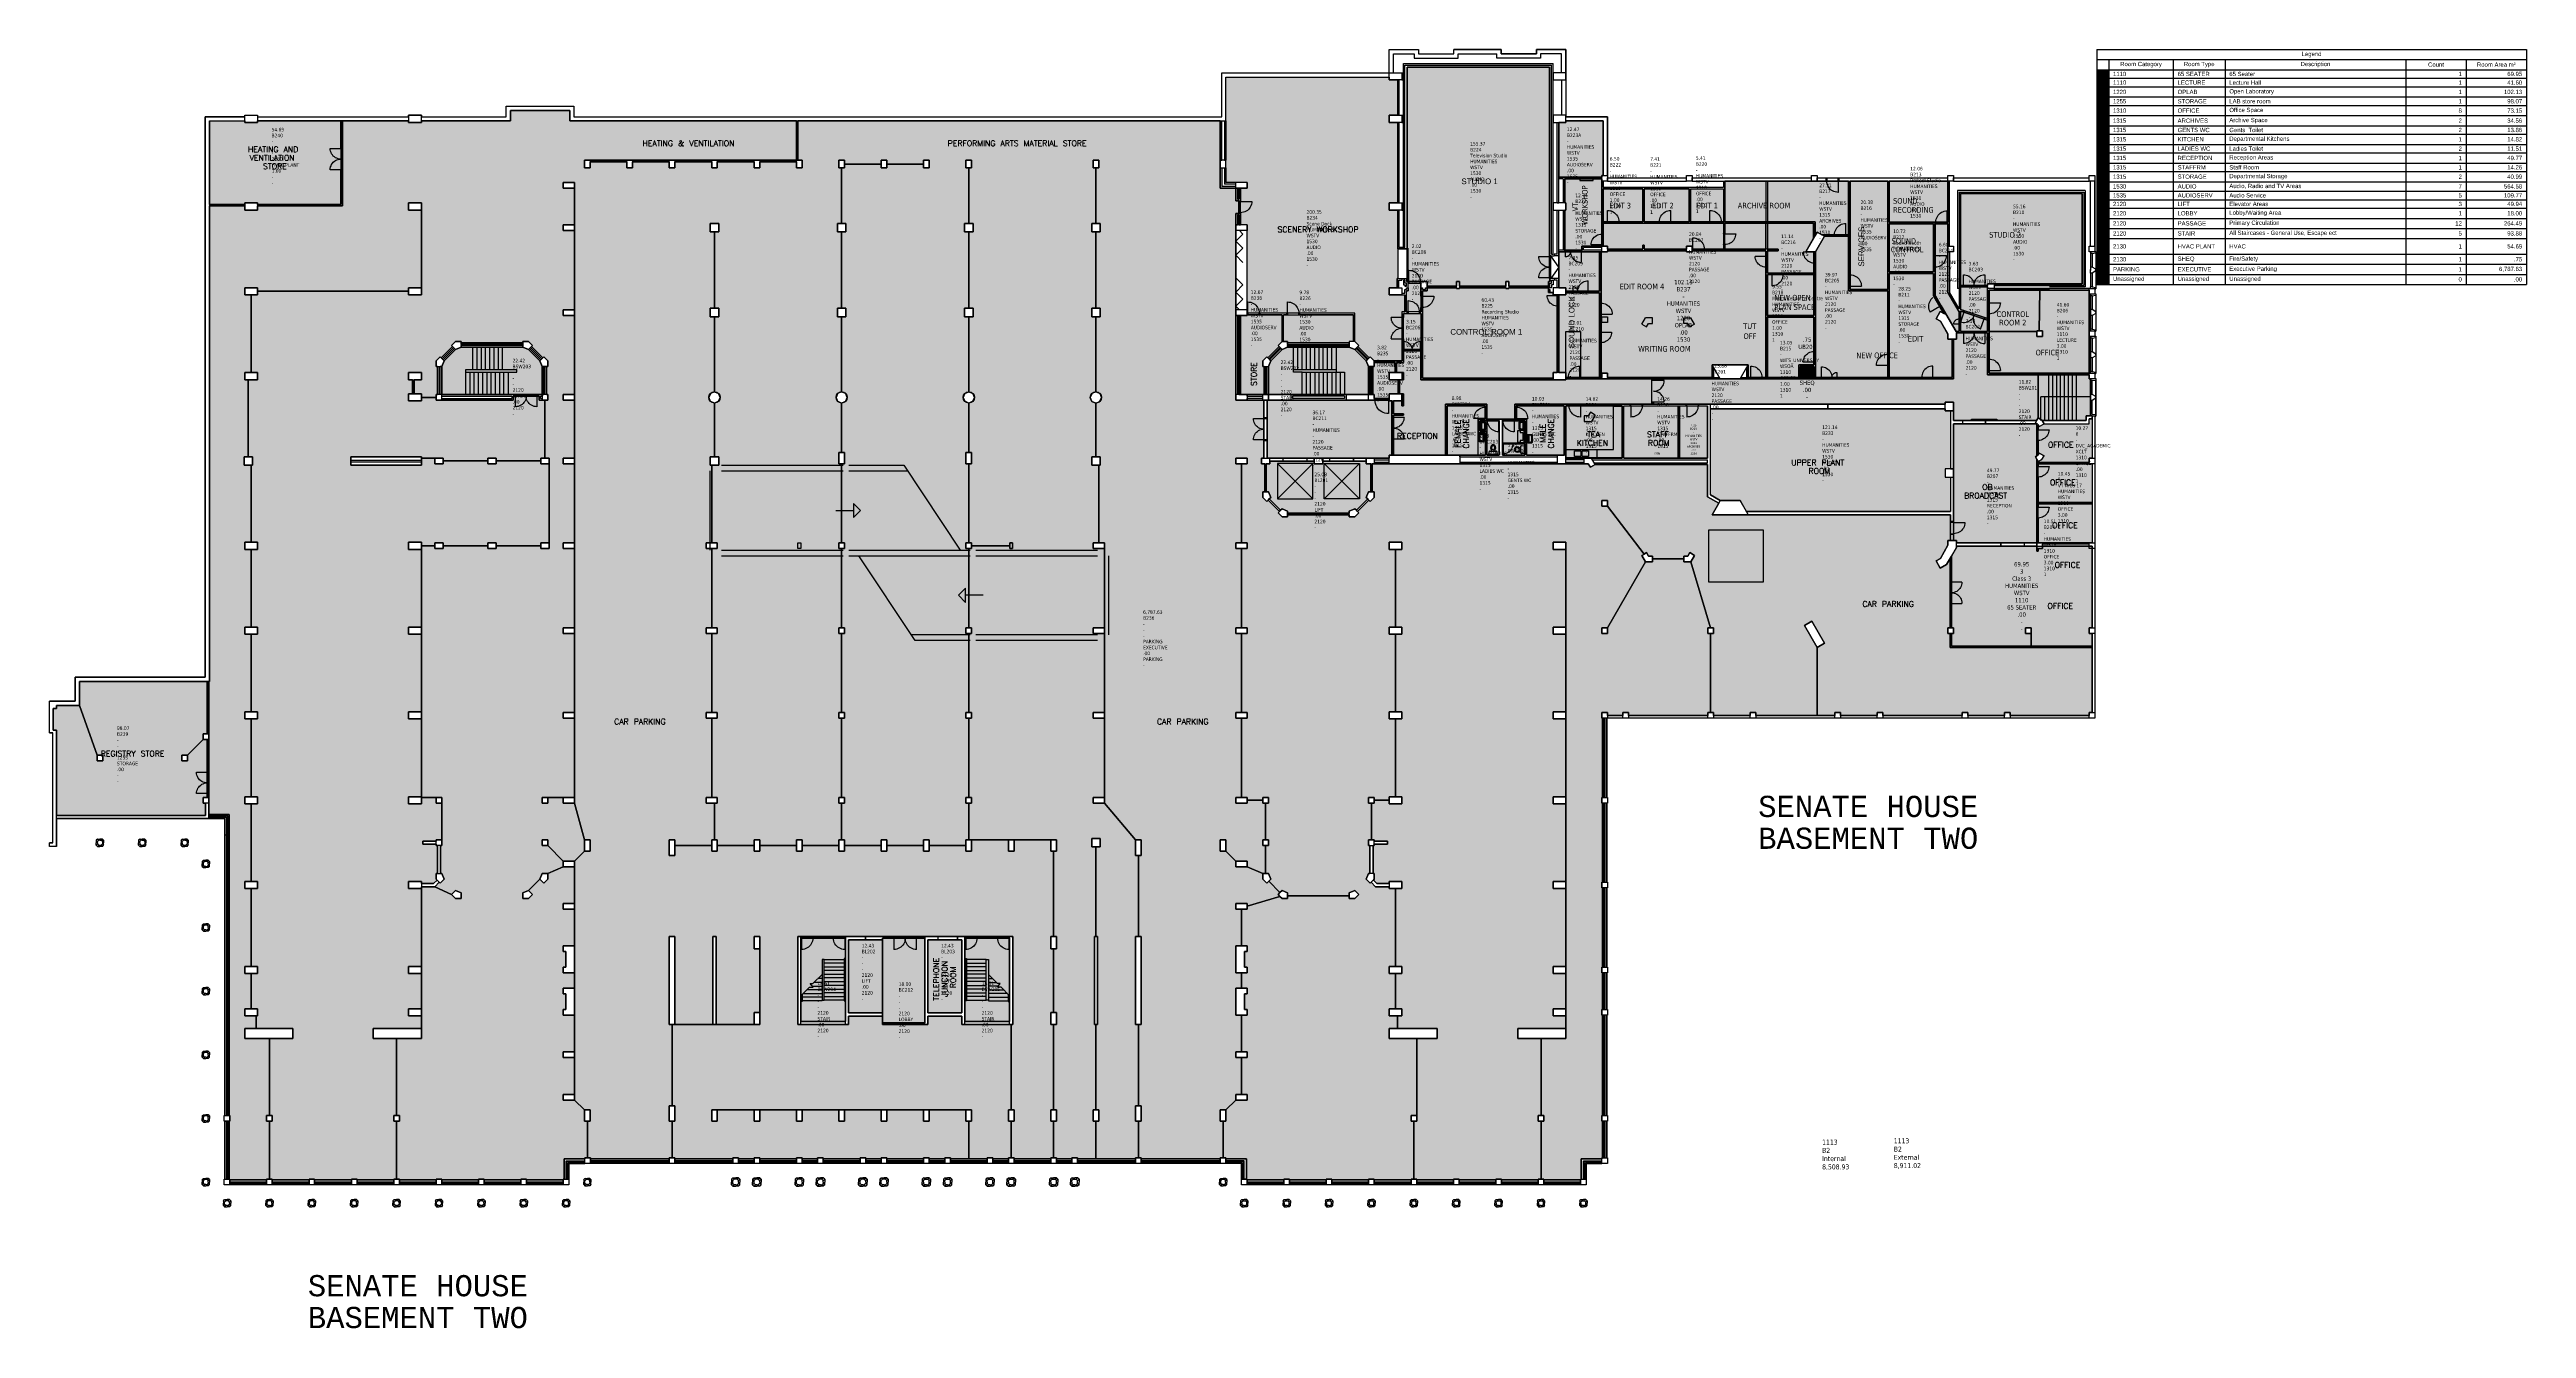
# Model space of a CAD drawing. Extents: x -78184 to 97130, y -50184 to 40272.
import ezdxf

# ---------------------------------------------------------------- set-up
doc = ezdxf.new("R2010")
doc.units = 0
doc.header["$LTSCALE"] = 750
doc.header["$MEASUREMENT"] = 0
doc.layers.get('0').update_dxf_attribs({"linetype": 'CONTINUOUS'})
for name, color, linetype in [('_new text', 7, 'CONTINUOUS'), ('BL', 8, 'CONTINUOUS'), ('DR', 8, 'CONTINUOUS'), ('GROS$', 1, 'CONTINUOUS'), ('GROS$TXT', 1, 'CONTINUOUS'), ('HL-TMP', 7, 'CONTINUOUS'), ('RM', 4, 'CONTINUOUS'), ('RM$', 5, 'CONTINUOUS'), ('RM$TXT', 5, 'CONTINUOUS'), ('SAPSE_P7', 10, 'CONTINUOUS'), ('SHOPFITTING', 4, 'CONTINUOUS'), ('WA', 6, 'CONTINUOUS'), ('WA_EXT', 7, 'CONTINUOUS'), ('WN', 4, 'CONTINUOUS')]:
    doc.layers.add(name, color=color, linetype=linetype)
doc.styles.add('arial', font='arial.ttf')
doc.styles.add('C', font='tahoma.ttf')
doc.styles.add('MONOTXT', font='monotxt.shx')
doc.styles.add('ROMAN_TRIPLEX', font='txt.shx')

# ---------------------------------------------------------------- blocks, each defined once
blk = doc.blocks.new('*T2')
at = {"layer": 'HL-TMP', "color": 0, "linetype": 'ByBlock', "lineweight": -2, "transparency": 16777216}
for p, q in [((0, 0), (30419.04, 0)), ((0, 0), (0, -16611.6)), ((30419.04, 0), (30419.04, -16611.6)), ((0, -711.2), (30419.04, -711.2)), ((0, -1422.4), (30419.04, -1422.4)), ((853.44, -711.2), (853.44, -16611.6)), ((5425.44, -711.2), (5425.44, -16611.6)), ((9083.04, -711.2), (9083.04, -16611.6)), ((21884.64, -711.2), (21884.64, -16611.6)), ((26151.84, -711.2), (26151.84, -16611.6)), ((0, -2032), (30419.04, -2032)), ((0, -2641.6), (30419.04, -2641.6)), ((0, -3352.8), (30419.04, -3352.8)), ((0, -3962.4), (30419.04, -3962.4)), ((0, -4673.6), (30419.04, -4673.6)), ((0, -5384.8), (30419.04, -5384.8)), ((0, -5994.4), (30419.04, -5994.4)), ((0, -6705.6), (30419.04, -6705.6)), ((0, -7315.2), (30419.04, -7315.2)), ((0, -8026.4), (30419.04, -8026.4)), ((0, -8636), (30419.04, -8636)), ((0, -9347.2), (30419.04, -9347.2)), ((0, -10007.6), (30419.04, -10007.6)), ((0, -10617.2), (30419.04, -10617.2)), ((0, -11226.8), (30419.04, -11226.8)), ((0, -11938), (30419.04, -11938)), ((0, -12649.2), (30419.04, -12649.2)), ((0, -13360.4), (30419.04, -13360.4)), ((0, -14478), (30419.04, -14478)), ((0, -15189.2), (30419.04, -15189.2)), ((0, -15900.4), (30419.04, -15900.4)), ((0, -16611.6), (30419.04, -16611.6))]:
    blk.add_line(p, q, dxfattribs=at)
at = {"layer": 'HL-TMP', "color": 1, "linetype": 'Continuous', "true_color": 0xff0000, "transparency": 16777216}
blk.add_solid([(0, -1422.4), (0, -2032), (853.44, -1422.4), (853.44, -2032)], dxfattribs=at)
at = {"layer": 'HL-TMP', "color": 213, "linetype": 'Continuous', "true_color": 0xcc66ec, "transparency": 16777216}
blk.add_solid([(0, -2032), (0, -2641.6), (853.44, -2032), (853.44, -2641.6)], dxfattribs=at)
at = {"layer": 'HL-TMP', "color": 30, "linetype": 'Continuous', "true_color": 0xff6600, "transparency": 16777216}
blk.add_solid([(0, -2641.6), (0, -3352.8), (853.44, -2641.6), (853.44, -3352.8)], dxfattribs=at)
at = {"layer": 'HL-TMP', "color": 91, "linetype": 'Continuous', "true_color": 0x66ff66, "transparency": 16777216}
blk.add_solid([(0, -3352.8), (0, -3962.4), (853.44, -3352.8), (853.44, -3962.4)], dxfattribs=at)
at = {"layer": 'HL-TMP', "color": 2, "linetype": 'Continuous', "true_color": 0xffff00, "transparency": 16777216}
blk.add_solid([(0, -3962.4), (0, -4673.6), (853.44, -3962.4), (853.44, -4673.6)], dxfattribs=at)
at = {"layer": 'HL-TMP', "color": 24, "linetype": 'Continuous', "true_color": 0x993300, "transparency": 16777216}
blk.add_solid([(0, -4673.6), (0, -5384.8), (853.44, -4673.6), (853.44, -5384.8)], dxfattribs=at)
at = {"layer": 'HL-TMP', "color": 140, "linetype": 'Continuous', "true_color": 0x33ccff, "transparency": 16777216}
blk.add_solid([(0, -5384.8), (0, -5994.4), (853.44, -5384.8), (853.44, -5994.4)], dxfattribs=at)
at = {"layer": 'HL-TMP', "color": 230, "linetype": 'Continuous', "true_color": 0xff3366, "transparency": 16777216}
blk.add_solid([(0, -5994.4), (0, -6705.6), (853.44, -5994.4), (853.44, -6705.6)], dxfattribs=at)
at = {"layer": 'HL-TMP', "color": 4, "linetype": 'Continuous', "true_color": 0x33ffff, "transparency": 16777216}
blk.add_solid([(0, -6705.6), (0, -7315.2), (853.44, -6705.6), (853.44, -7315.2)], dxfattribs=at)
at = {"layer": 'HL-TMP', "color": 30, "linetype": 'Continuous', "true_color": 0xff9900, "transparency": 16777216}
blk.add_solid([(0, -7315.2), (0, -8026.4), (853.44, -7315.2), (853.44, -8026.4)], dxfattribs=at)
at = {"layer": 'HL-TMP', "color": 112, "linetype": 'Continuous', "true_color": 0x00cc66, "transparency": 16777216}
blk.add_solid([(0, -8026.4), (0, -8636), (853.44, -8026.4), (853.44, -8636)], dxfattribs=at)
at = {"layer": 'HL-TMP', "color": 30, "linetype": 'Continuous', "true_color": 0xff6633, "transparency": 16777216}
blk.add_solid([(0, -8636), (0, -9347.2), (853.44, -8636), (853.44, -9347.2)], dxfattribs=at)
at = {"layer": 'HL-TMP', "color": 191, "linetype": 'Continuous', "true_color": 0xcc66fc, "transparency": 16777216}
blk.add_solid([(0, -9347.2), (0, -10007.6), (853.44, -9347.2), (853.44, -10007.6)], dxfattribs=at)
at = {"layer": 'HL-TMP', "color": 254, "linetype": 'Continuous', "true_color": 0xccffb9, "transparency": 16777216}
blk.add_solid([(0, -10007.6), (0, -10617.2), (853.44, -10007.6), (853.44, -10617.2)], dxfattribs=at)
at = {"layer": 'HL-TMP', "color": 254, "linetype": 'Continuous', "true_color": 0xcccccc, "transparency": 16777216}
blk.add_solid([(0, -10617.2), (0, -11226.8), (853.44, -10617.2), (853.44, -11226.8)], dxfattribs=at)
at = {"layer": 'HL-TMP', "color": 251, "linetype": 'Continuous', "true_color": 0x666666, "transparency": 16777216}
for points in [[(0, -11226.8), (0, -11938), (853.44, -11226.8), (853.44, -11938)], [(0, -11938), (0, -12649.2), (853.44, -11938), (853.44, -12649.2)], [(0, -12649.2), (0, -13360.4), (853.44, -12649.2), (853.44, -13360.4)]]:
    blk.add_solid(points, dxfattribs=at)
at = {"layer": 'HL-TMP', "color": 7, "linetype": 'Continuous', "true_color": 0xffffff, "transparency": 16777216}
blk.add_solid([(0, -13360.4), (0, -14478), (853.44, -13360.4), (853.44, -14478)], dxfattribs=at)
at = {"layer": 'HL-TMP', "color": 133, "linetype": 'Continuous', "true_color": 0x66cecf, "transparency": 16777216}
blk.add_solid([(0, -14478), (0, -15189.2), (853.44, -14478), (853.44, -15189.2)], dxfattribs=at)
at = {"layer": 'HL-TMP', "color": 151, "linetype": 'Continuous', "true_color": 0x99cce0, "transparency": 16777216}
blk.add_solid([(0, -15189.2), (0, -15900.4), (853.44, -15189.2), (853.44, -15900.4)], dxfattribs=at)
at = {"layer": 'HL-TMP', "color": 7, "linetype": 'Continuous', "transparency": 16777216}
blk.add_solid([(0, -15900.4), (0, -16611.6), (853.44, -15900.4), (853.44, -16611.6)], dxfattribs=at)
at = {"layer": 'HL-TMP', "color": 0, "linetype": 'Continuous', "transparency": 16777216, "char_height": 304.8}
for s, insert, width, attachment_point in [('1110', (1158.24, -1727.2), 3962.4, 4), ('Room Category', (3139.44, -1066.8), 3962.4, 5), ('65 SEATER', (5730.24, -1727.2), 3048, 4), ('Room Type', (7254.24, -1066.8), 3048, 5), ('65 Seater', (9387.84, -1727.2), 12192, 4), ('Description', (15483.84, -1066.8), 12192, 5), ('Legend', (15209.52, -355.6), 30418.92, 5), ('Count', (24018.24, -1066.8), 3657.6, 5), ('1', (25847.04, -1727.2), 3657.6, 6), ('Room Area m²', (28285.44, -1066.8), 3657.6, 5), ('69.95', (30114.24, -1727.2), 3657.6, 6), ('1110', (1158.24, -2336.8), 3962.4, 4), ('1220', (1158.24, -2997.2), 3962.4, 4), ('1255', (1158.24, -3657.6), 3962.4, 4), ('STORAGE', (5730.24, -3657.6), 3048, 4), ('OPLAB', (5730.24, -2997.2), 3048, 4), ('LECTURE', (5730.24, -2336.8), 3048, 4), ('Open Laboratory', (9387.84, -2997.2), 12192, 4), ('Lecture Hall', (9387.84, -2336.8), 12192, 4), ('LAB store room', (9387.84, -3657.6), 12192, 4), ('1', (25847.04, -2336.8), 3657.6, 6), ('1', (25847.04, -2997.2), 3657.6, 6), ('1', (25847.04, -3657.6), 3657.6, 6), ('102.13', (30114.24, -2997.2), 3657.6, 6), ('41.60', (30114.24, -2336.8), 3657.6, 6), ('98.07', (30114.24, -3657.6), 3657.6, 6), ('1310', (1158.24, -4318), 3962.4, 4), ('1315', (1158.24, -5029.2), 3962.4, 4), ('ARCHIVES', (5730.24, -5029.2), 3048, 4), ('OFFICE', (5730.24, -4318), 3048, 4), ('Archive Space', (9387.84, -5029.2), 12192, 4), ('Office Space', (9387.84, -4318), 12192, 4), ('8', (25847.04, -4318), 3657.6, 6), ('2', (25847.04, -5029.2), 3657.6, 6), ('34.56', (30114.24, -5029.2), 3657.6, 6), ('73.15', (30114.24, -4318), 3657.6, 6), ('1315', (1158.24, -5689.6), 3962.4, 4), ('1315', (1158.24, -6350), 3962.4, 4), ('1315', (1158.24, -7010.4), 3962.4, 4), ('GENTS WC', (5730.24, -5689.6), 3048, 4), ('KITCHEN', (5730.24, -6350), 3048, 4), ('LADIES WC', (5730.24, -7010.4), 3048, 4), ('Gents  Toilet', (9387.84, -5689.6), 12192, 4), ('Departmental Kitchens', (9387.84, -6350), 12192, 4), ('Ladies Toilet', (9387.84, -7010.4), 12192, 4), ('2', (25847.04, -5689.6), 3657.6, 6), ('2', (25847.04, -7010.4), 3657.6, 6), ('1', (25847.04, -6350), 3657.6, 6), ('13.86', (30114.24, -5689.6), 3657.6, 6), ('14.82', (30114.24, -6350), 3657.6, 6), ('11.51', (30114.24, -7010.4), 3657.6, 6), ('1315', (1158.24, -7670.8), 3962.4, 4), ('1315', (1158.24, -8331.2), 3962.4, 4), ('STAFFRM', (5730.24, -8331.2), 3048, 4), ('RECEPTION', (5730.24, -7670.8), 3048, 4), ('Staff Room', (9387.84, -8331.2), 12192, 4), ('Reception Areas', (9387.84, -7670.8), 12192, 4), ('1', (25847.04, -7670.8), 3657.6, 6), ('1', (25847.04, -8331.2), 3657.6, 6), ('49.77', (30114.24, -7670.8), 3657.6, 6), ('14.26', (30114.24, -8331.2), 3657.6, 6), ('1315', (1158.24, -8991.6), 3962.4, 4), ('1530', (1158.24, -9677.4), 3962.4, 4), ('1535', (1158.24, -10312.4), 3962.4, 4), ('AUDIO', (5730.24, -9677.4), 3048, 4), ('AUDIOSERV', (5730.24, -10312.4), 3048, 4), ('STORAGE', (5730.24, -8991.6), 3048, 4), ('Audio, Radio and TV Areas', (9387.84, -9677.4), 12192, 4), ('Audio Service', (9387.84, -10312.4), 12192, 4), ('Departmental Storage', (9387.84, -8991.6), 12192, 4), ('5', (25847.04, -10312.4), 3657.6, 6), ('2', (25847.04, -8991.6), 3657.6, 6), ('7', (25847.04, -9677.4), 3657.6, 6), ('564.58', (30114.24, -9677.4), 3657.6, 6), ('109.77', (30114.24, -10312.4), 3657.6, 6), ('40.99', (30114.24, -8991.6), 3657.6, 6), ('2120', (1158.24, -10922), 3962.4, 4), ('2120', (1158.24, -11582.4), 3962.4, 4), ('2120', (1158.24, -12293.6), 3962.4, 4), ('LIFT', (5730.24, -10922), 3048, 4), ('LOBBY', (5730.24, -11582.4), 3048, 4), ('PASSAGE', (5730.24, -12293.6), 3048, 4), ('Elevator Areas', (9387.84, -10922), 12192, 4), ('Lobby/Waiting Area', (9387.84, -11582.4), 12192, 4), ('Primary Circulation', (9387.84, -12293.6), 12192, 4), ('12', (25847.04, -12293.6), 3657.6, 6), ('3', (25847.04, -10922), 3657.6, 6), ('1', (25847.04, -11582.4), 3657.6, 6), ('264.49', (30114.24, -12293.6), 3657.6, 6), ('49.94', (30114.24, -10922), 3657.6, 6), ('18.00', (30114.24, -11582.4), 3657.6, 6), ('2120', (1158.24, -13004.8), 3962.4, 4), ('2130', (1158.24, -13919.2), 3962.4, 4), ('STAIR', (5730.24, -13004.8), 3048, 4), ('HVAC PLANT', (5730.24, -13919.2), 3048, 4), ('All Staircases - General Use, Escape ect', (9387.84, -13004.8), 12192, 4), ('HVAC', (9387.84, -13919.2), 12192, 4), ('5', (25847.04, -13004.8), 3657.6, 6), ('1', (25847.04, -13919.2), 3657.6, 6), ('54.69', (30114.24, -13919.2), 3657.6, 6), ('93.88', (30114.24, -13004.8), 3657.6, 6), ('2130', (1158.24, -14833.6), 3962.4, 4), ('PARKING', (1158.24, -15544.8), 3962.4, 4), ('SHEQ', (5730.24, -14833.6), 3048, 4), ('EXECUTIVE', (5730.24, -15544.8), 3048, 4), ('Fire/Safety', (9387.84, -14833.6), 12192, 4), ('Executive Parking', (9387.84, -15544.8), 12192, 4), ('1', (25847.04, -14833.6), 3657.6, 6), ('1', (25847.04, -15544.8), 3657.6, 6), ('6,787.63', (30114.24, -15544.8), 3657.6, 6), ('.75', (30114.24, -14833.6), 3657.6, 6), ('Unassigned', (1158.24, -16256), 3962.4, 4), ('Unassigned', (5730.24, -16256), 3048, 4), ('Unassigned', (9387.84, -16256), 12192, 4), ('0', (25847.04, -16256), 3657.6, 6), ('.00', (30114.24, -16256), 3657.6, 6)]:
    blk.add_mtext(s, dxfattribs=dict(at, insert=insert, width=width, attachment_point=attachment_point))

msp = doc.modelspace()

# ---------------------------------------------------------------- hatches: boundary and pattern name
at = {"layer": 'HL-TMP', "linetype": 'Continuous', "true_color": 0xcc66fc}
h = msp.add_hatch(color=191, dxfattribs=at)
h.paths.add_polyline_path([(14103, 19622), (13813, 19622), (13813, 19522), (9448, 19522), (9448, 19622), (9158, 19622), (9158, 21512), (10239, 21512), (14103, 21512)], flags=0)
h.paths.add_polyline_path([(39381, 14857), (47681, 14857), (55981, 14857), (55981, 14722), (56361, 14722), (56361, 10622), (55981, 10622), (55981, 10022), (56361, 10022), (56361, 7592), (41916, 7592), (41465, 8372), (40066, 8372), (39381, 8768)], flags=0)
h.paths.add_polyline_path([(5081, 38322), (16631, 38322), (16631, 38122), (17241, 38122), (17241, 35622), (16631, 35622), (16631, 35122), (17241, 35122), (17241, 29422), (16631, 29422), (16631, 28922), (17241, 28922), (17241, 24082), (17201, 24082), (17201, 23422), (16631, 23422), (16631, 22922), (17751, 22922), (17751, 21712), (17531, 21712), (17531, 18255), (15581, 18255), (15298, 18537), (15227, 18467), (14426, 19268), (14496, 19339), (14213, 19622), (14213, 21622), (6581, 21622), (6581, 21872), (6581, 27472), (6581, 27872), (6111, 27872), (6111, 30472), (6581, 30472), (6581, 30872), (5081, 30872)], flags=0)
h.paths.add_polyline_path([(57081, 30092), (57081, 23592), (58981, 23592), (58981, 23702), (65680, 23702), (65680, 30092)], flags=0)
h.paths.add_polyline_path([(55171, 27957), (52029, 27957), (52029, 24544), (55171, 24544), (55171, 24896)], flags=0)
h.paths.add_polyline_path([(56181, 30972), (52029, 30972), (52029, 28067), (55331, 28067), (56181, 28067)], flags=0)
h.paths.add_polyline_path([(27971, 39022), (17901, 39022), (17901, 26171), (17904, 23862), (19321, 23862), (19321, 23532), (21401, 23532), (21401, 23862), (21601, 23862), (21601, 23532), (24901, 23532), (24901, 23862), (25101, 23862), (25101, 23532), (27901, 23532), (27901, 23862), (28011, 23862), (28011, 24082), (27971, 24082)], flags=0)
at = {"layer": 'HL-TMP', "linetype": 'Continuous', "true_color": 0x99cce0}
msp.add_hatch(color=151, dxfattribs=at).paths.add_polyline_path([(-13119, 10972), (-13319, 10972), (-13319, 11772), (-13119, 11772), (-13119, 15272), (-13406, 15393), (-13519, 15672), (-13403, 15954), (-13119, 16072), (-13119, 21372), (-13419, 21372), (-13419, 21972), (-13119, 21972), (-13119, 27372), (-13419, 27372), (-13419, 27972), (-13119, 27972), (-13119, 31897), (-13319, 31897), (-13319, 32447), (-12919, 32447), (-12919, 31897), (-13119, 31897), (-13119, 27972), (-12819, 27972), (-12819, 27372), (-13119, 27372), (-13119, 21972), (-12819, 21972), (-12819, 21372), (-13119, 21372), (-13119, 16072), (-12833, 15951), (-12719, 15672), (-12831, 15395), (-13119, 15272), (-13119, 11772), (-12919, 11772), (-12919, 10972), (-13119, 10972), (-13119, 5372), (-12919, 5372), (-12919, 5172), (-10219, 5172), (-10219, 5372), (-10019, 5372), (-10019, 4972), (-10219, 4972), (-10219, 5172), (-12919, 5172), (-12919, 4972), (-13119, 4972), (-13119, -628), (-12919, -628), (-12919, -1028), (-13119, -1028), (-13119, -6628), (-12919, -6628), (-12919, -7028), (-13119, -7028), (-13119, -12628), (-12919, -12628), (-12919, -13028), (-13119, -13028), (-13119, -15628), (-12919, -15628), (-9919, -15628), (-7319, -15628), (-6919, -15628), (-6919, -16428), (-7119, -16428), (-7119, -22468), (-6919, -22468), (-6919, -23328), (-7119, -23328), (-7119, -27828), (-6919, -27828), (-6919, -28688), (-7119, -28688), (-7119, -34728), (-6919, -34728), (-6919, -35528), (-7119, -35528), (-7119, -38128), (-6919, -38128), (-6919, -38178), (-5819, -38178), (-5819, -38128), (-5419, -38128), (-5419, -38178), (-4119, -38178), (-4119, -35528), (-4319, -35528), (-4319, -34728), (-4119, -34728), (-4119, -28688), (-4229, -28688), (-4229, -22468), (-4119, -22468), (-4119, -16128), (-4419, -16128), (-4419, -15528), (-3819, -15528), (-3819, -16128), (-4119, -16128), (-4119, -22468), (-4009, -22468), (-4009, -28688), (-4119, -28688), (-4119, -34728), (-3919, -34728), (-3919, -35528), (-4119, -35528), (-4119, -38178), (-1319, -38178), (-1319, -38128), (-1119, -38128), (-1119, -35528), (-1319, -35528), (-1319, -34428), (-1119, -34428), (-1119, -28688), (-1319, -28688), (-1319, -22468), (-1119, -22468), (-1119, -16728), (-1319, -16728), (-1319, -15628), (-3519, -13028), (-4319, -13028), (-4319, -12628), (-3519, -12628), (-3519, -7028), (-4319, -7028), (-4319, -6628), (-3519, -6628), (-3519, -1028), (-4319, -1028), (-4319, -628), (-3519, -628), (-3519, 4972), (-4319, 4972), (-4319, 5372), (-3919, 5372), (-3919, 10872), (-4419, 10872), (-4419, 11472), (-4341, 11472), (-4119, 11472), (-4119, 15272), (-4402, 15389), (-4519, 15672), (-4397, 15960), (-4119, 16072), (-4119, 21372), (-4419, 21372), (-4419, 21972), (-4119, 21972), (-4119, 27372), (-4419, 27372), (-4419, 27972), (-4119, 27972), (-4119, 31897), (-4319, 31897), (-4319, 32447), (-3919, 32447), (-3919, 31897), (-4119, 31897), (-4119, 27972), (-3819, 27972), (-3819, 27372), (-4119, 27372), (-4119, 21972), (-3819, 21972), (-3819, 21372), (-4119, 21372), (-4119, 16072), (-3826, 15944), (-3719, 15672), (-3861, 15366), (-4119, 15272), (-4119, 11472), (-3819, 11472), (-3819, 10872), (-3919, 10872), (-3919, 5372), (-3519, 5372), (-3519, -13028), (-1319, -15628), (-919, -15628), (-919, -16728), (-1119, -16728), (-1119, -22468), (-919, -22468), (-919, -28688), (-1119, -28688), (-1119, -34428), (-919, -34428), (-919, -35528), (-1119, -35528), (-1119, -38128), (-919, -38128), (-919, -38178), (4681, -38178), (4681, -38128), (4881, -38128), (4881, -35528), (4681, -35528), (4681, -34728), (5081, -34728), (5781, -34028), (5781, -33628), (6181, -33628), (6181, -31028), (5781, -31028), (5781, -30628), (6181, -30628), (6181, -28028), (5781, -28028), (5781, -26128), (6181, -26128), (6181, -25028), (5781, -25028), (5781, -23128), (6181, -23128), (6181, -20528), (5781, -20528), (5781, -20128), (6581, -20128), (6581, -20328), (8906, -19637), (8765, -19495), (8906, -19354), (8105, -18552), (7963, -18694), (7681, -18411), (7681, -18011), (6581, -17528), (5781, -17528), (5781, -17128), (5081, -16428), (4681, -16428), (4681, -15628), (5081, -15628), (5081, -16428), (5781, -17128), (6581, -17128), (6581, -17528), (7681, -18011), (7881, -18011), (7881, -16028), (7681, -16028), (7681, -15628), (7881, -15628), (7881, -13028), (7681, -13028), (7681, -12828), (6581, -12828), (6581, -13028), (5781, -13028), (5781, -12628), (6181, -12628), (6181, -7028), (5781, -7028), (5781, -6628), (6181, -6628), (6181, -1028), (5781, -1028), (5781, -628), (6181, -628), (6181, 4972), (5781, 4972), (5781, 5372), (6181, 5372), (6181, 10972), (5781, 10972), (5781, 11372), (6581, 11372), (6581, 10972), (6181, 10972), (6181, 5372), (6581, 5372), (6581, 4972), (6181, 4972), (6181, -628), (6581, -628), (6581, -1028), (6181, -1028), (6181, -6628), (6581, -6628), (6581, -7028), (6181, -7028), (6181, -12628), (6581, -12628), (6581, -12828), (7681, -12828), (7681, -12628), (7881, -12628), (8081, -12628), (8081, -13028), (7881, -13028), (7881, -15628), (8081, -15628), (8081, -16028), (7881, -16028), (7881, -18011), (8081, -18011), (8246, -18411), (8105, -18552), (8906, -19354), (9048, -19213), (9448, -19378), (9448, -19578), (13813, -19578), (13813, -19378), (14213, -19213), (14496, -19495), (14213, -19778), (13813, -19778), (13813, -19578), (9448, -19578), (9448, -19778), (9048, -19778), (8906, -19637), (6581, -20328), (6581, -20528), (6181, -20528), (6181, -23128), (6581, -23128), (6581, -23528), (6401, -23528), (6401, -24628), (6581, -24628), (6581, -25028), (6181, -25028), (6181, -26128), (6581, -26128), (6581, -26528), (6401, -26528), (6401, -27628), (6581, -27628), (6581, -28028), (6181, -28028), (6181, -30628), (6581, -30628), (6581, -31028), (6181, -31028), (6181, -33628), (6581, -33628), (6581, -34028), (5781, -34028), (5081, -34728), (5081, -35528), (4881, -35528), (4881, -38128), (5081, -38128), (5081, -38178), (6531, -38178), (6531, -39628), (6581, -39628), (6581, -39678), (9181, -39678), (9181, -39628), (9581, -39628), (9581, -39678), (12181, -39678), (12181, -39628), (12581, -39628), (12581, -39678), (15181, -39678), (15181, -39628), (15581, -39628), (15581, -39678), (18181, -39678), (18181, -39628), (18381, -39628), (18381, -35528), (18181, -35528), (18181, -35128), (18581, -35128), (18581, -29678), (16631, -29678), (16631, -28978), (17226, -28978), (17226, -28078), (16631, -28078), (16631, -27578), (17081, -27578), (17081, -25078), (16631, -25078), (16631, -24578), (17081, -24578), (17081, -19078), (16631, -19078), (16631, -18938), (15675, -18938), (15361, -18631), (15298, -18694), (15015, -18411), (15181, -18011), (15271, -18011), (15271, -16028), (15181, -16028), (15181, -15628), (15381, -15628), (15381, -13028), (15181, -13028), (15181, -12628), (15581, -12628), (15581, -12828), (16631, -12828), (16631, -12578), (17081, -12578), (17081, -7078), (16631, -7078), (16631, -6578), (17081, -6578), (17081, -1078), (16631, -1078), (16631, -578), (17081, -578), (17081, 4922), (16631, 4922), (16631, 5422), (17531, 5422), (17531, 4922), (17081, 4922), (17081, -578), (17531, -578), (17531, -1078), (17081, -1078), (17081, -6578), (17531, -6578), (17531, -7078), (17081, -7078), (17081, -12578), (17531, -12578), (17531, -13078), (16631, -13078), (16631, -12828), (15581, -12828), (15581, -13028), (15381, -13028), (15381, -15628), (15581, -15628), (15581, -15718), (16521, -15718), (16521, -15938), (15581, -15938), (15581, -16028), (15491, -16028), (15491, -18011), (15581, -18011), (15581, -18411), (15516, -18475), (15764, -18718), (16631, -18718), (16631, -18578), (17531, -18578), (17531, -19078), (17081, -19078), (17081, -24578), (17531, -24578), (17531, -25078), (17081, -25078), (17081, -27578), (17531, -27578), (17531, -28078), (17226, -28078), (17226, -28978), (20031, -28978), (20031, -29678), (18581, -29678), (18581, -35128), (18581, -35528), (18381, -35528), (18381, -39628), (18581, -39628), (18581, -39678), (21181, -39678), (21181, -39628), (21581, -39628), (21581, -39678), (24181, -39678), (24181, -39628), (24581, -39628), (24581, -39678), (27181, -39678), (27181, -39628), (27381, -39628), (27381, -35528), (27181, -35528), (27181, -35128), (27381, -35128), (27381, -29678), (25731, -29678), (25731, -28978), (29131, -28978), (29131, -28078), (28231, -28078), (28231, -27578), (29131, -27578), (29131, -25078), (28231, -25078), (28231, -24578), (29131, -24578), (29131, -19078), (28231, -19078), (28231, -18578), (29131, -18578), (29131, -13078), (28231, -13078), (28231, -12578), (29131, -12578), (29131, -7078), (28231, -7078), (28231, -6578), (29131, -6578), (29131, -1078), (28231, -1078), (28231, -578), (29131, -578), (29131, 4922), (28231, 4922), (28231, 5422), (29131, 5422), (29131, -28978), (29131, -29678), (27381, -29678), (27381, -35128), (27581, -35128), (27581, -35528), (27381, -35528), (27381, -39628), (27581, -39628), (27581, -39678), (30181, -39678), (30181, -39628), (30231, -39628), (30231, -38178), (31681, -38178), (31681, -38128), (31732, -38128), (31732, -35528), (31681, -35528), (31681, -35128), (31732, -35128), (31732, -28028), (31681, -28028), (31681, -27628), (31732, -27628), (31732, -25028), (31681, -25028), (31681, -24628), (31732, -24628), (31732, -19028), (31681, -19028), (31681, -18628), (31732, -18628), (31732, -13028), (31681, -13028), (31681, -12628), (31732, -12628), (31732, -7028), (31681, -7028), (31681, -6628), (32081, -6628), (32081, -6828), (33181, -6828), (33181, -6628), (33581, -6628), (33581, -6828), (39181, -6828), (39181, -6628), (39381, -6628), (39381, -1028), (39181, -1028), (39181, -628), (39381, -628), (37995, 4042), (37481, 4042), (37481, 4242), (35281, 4242), (35281, 4042), (34766, 4042), (32081, -628), (32081, -1028), (31681, -1028), (31681, -628), (32081, -628), (34766, 4042), (34506, 4487), (34679, 4587), (32081, 7972), (31681, 7972), (31681, 8372), (32081, 8372), (32081, 7972), (34679, 4587), (34852, 4688), (34995, 4442), (35281, 4442), (35281, 4242), (37481, 4242), (37481, 4442), (37766, 4442), (37909, 4688), (38255, 4487), (37995, 4042), (39381, -628), (39581, -628), (39581, -1028), (39381, -1028), (39381, -6628), (39581, -6628), (39581, -6828), (42181, -6828), (42181, -6628), (42581, -6628), (42581, -6828), (46921, -6828), (46921, -2024), (46021, -465), (46540, -165), (47440, -1724), (46921, -2024), (46921, -6828), (48181, -6828), (48181, -6628), (48581, -6628), (48581, -6828), (51181, -6828), (51181, -6628), (51581, -6628), (51581, -6828), (57181, -6828), (57181, -6628), (57581, -6628), (57581, -6828), (60181, -6828), (60181, -6628), (60581, -6628), (60581, -6828), (66181, -6828), (66181, -6628), (66381, -6628), (66381, -2028), (56336, -2028), (56336, -1028), (56181, -1028), (56181, -628), (56336, -628), (56336, 4278), (56086, 3845), (55644, 3590), (55344, 4110), (55645, 4284), (56181, 5211), (56181, 5559), (56361, 5559), (56361, 7372), (39488, 7372), (39956, 8181), (39161, 8641), (39161, 10927), (31217, 10927), (30872, 10726), (30728, 10972), (15436, 10972), (15436, 8989), (15581, 8989), (15581, 8589), (15298, 8306), (15195, 8409), (14394, 7607), (14496, 7505), (14213, 7222), (13813, 7222), (13813, 7367), (9448, 7367), (9448, 7222), (9048, 7222), (8765, 7505), (8867, 7607), (8066, 8409), (7963, 8306), (7681, 8589), (7681, 8989), (7826, 8989), (7826, 10972), (7595, 10972), (7595, 11372), (7771, 11372), (7771, 14172), (7771, 15472), (5781, 15472), (5781, 28684), (6001, 28684), (6001, 29584), (5781, 29584), (5781, 30472), (4681, 30472), (4681, 35222), (-25209, 35222), (-25209, 32447), (-24919, 32447), (-24919, 31897), (-25319, 31897), (-25319, 32337), (-27919, 32337), (-27919, 31897), (-28319, 31897), (-28319, 32337), (-30919, 32337), (-30919, 31897), (-31319, 31897), (-31319, 32337), (-33919, 32337), (-33919, 31897), (-34319, 31897), (-34319, 32337), (-36919, 32337), (-36919, 31897), (-37319, 31897), (-37319, 32337), (-39919, 32337), (-39919, 31897), (-40319, 31897), (-40319, 32447), (-25319, 32447), (-25319, 35222), (-41369, 35222), (-41369, 35972), (-45569, 35972), (-45569, 35222), (-51869, 35222), (-51869, 35122), (-52769, 35122), (-52769, 35222), (-57459, 35222), (-57459, 33272), (-57459, 29212), (-63469, 29212), (-63469, 28922), (-64369, 28922), (-64369, 29212), (-66869, 29212), (-66869, -4428), (-66918, -4428), (-66918, -12349), (-66919, -13829), (-65470, -13829), (-65470, -15277), (-65470, -35128), (-65419, -35128), (-65419, -35528), (-65471, -35528), (-65471, -39628), (-65419, -39628), (-65419, -39678), (-62819, -39678), (-62819, -39628), (-62619, -39628), (-62619, -35528), (-62819, -35528), (-62819, -35128), (-62619, -35128), (-62619, -29678), (-64369, -29678), (-64369, -28978), (-63560, -28978), (-63560, -28078), (-64369, -28078), (-64369, -27578), (-63919, -27578), (-63919, -25078), (-64369, -25078), (-64369, -24578), (-63919, -24578), (-63919, -19078), (-64369, -19078), (-64369, -18578), (-63919, -18578), (-63919, -13078), (-64369, -13078), (-64369, -12578), (-63919, -12578), (-63919, -7078), (-64369, -7078), (-64369, -6578), (-63919, -6578), (-63919, -1078), (-64369, -1078), (-64369, -578), (-63919, -578), (-63919, 4922), (-64369, 4922), (-64369, 5422), (-63919, 5422), (-63919, 10872), (-64419, 10872), (-64419, 11472), (-64119, 11472), (-64119, 16922), (-64369, 16922), (-64369, 17422), (-63919, 17422), (-63919, 22922), (-64369, 22922), (-64369, 23422), (-63469, 23422), (-63469, 23172), (-52769, 23172), (-52769, 23422), (-51869, 23422), (-51869, 28922), (-52769, 28922), (-52769, 29422), (-51869, 29422), (-51869, 23422), (-51869, 22922), (-52769, 22922), (-52769, 23172), (-63469, 23172), (-63469, 22922), (-63919, 22922), (-63919, 17422), (-63469, 17422), (-63469, 16922), (-64119, 16922), (-64119, 11472), (-63819, 11472), (-63819, 10872), (-63919, 10872), (-63919, 5422), (-63469, 5422), (-63469, 4922), (-63919, 4922), (-63919, -578), (-63469, -578), (-63469, -1078), (-63919, -1078), (-63919, -6578), (-63469, -6578), (-63469, -7078), (-63919, -7078), (-63919, -12578), (-63469, -12578), (-63469, -13078), (-63919, -13078), (-63919, -18578), (-63469, -18578), (-63469, -19078), (-63919, -19078), (-63919, -24578), (-63469, -24578), (-63469, -25078), (-63919, -25078), (-63919, -27578), (-63469, -27578), (-63469, -28078), (-63560, -28078), (-63560, -28978), (-60969, -28978), (-60969, -29678), (-62619, -29678), (-62619, -35128), (-62419, -35128), (-62419, -35528), (-62619, -35528), (-62619, -39628), (-62419, -39628), (-62419, -39678), (-59819, -39678), (-59819, -39628), (-59419, -39628), (-59419, -39678), (-56819, -39678), (-56819, -39628), (-56419, -39628), (-56419, -39678), (-53819, -39678), (-53819, -39628), (-53619, -39628), (-53619, -35528), (-53819, -35528), (-53819, -35128), (-53619, -35128), (-53619, -29678), (-55269, -29678), (-55269, -28978), (-51869, -28978), (-51869, -28078), (-52769, -28078), (-52769, -27578), (-51869, -27578), (-51869, -25078), (-52769, -25078), (-52769, -24578), (-51869, -24578), (-51869, -19078), (-52769, -19078), (-52769, -18578), (-51869, -18578), (-51869, -18718), (-51003, -18718), (-50755, -18475), (-50819, -18411), (-50819, -18011), (-50729, -18011), (-50729, -16028), (-50819, -16028), (-50819, -15938), (-51759, -15938), (-51759, -15718), (-50819, -15718), (-50819, -15628), (-50419, -15628), (-50419, -13028), (-50819, -13028), (-50819, -12628), (-51869, -12628), (-51869, -13078), (-52769, -13078), (-52769, -12578), (-51869, -12578), (-51869, -7078), (-52769, -7078), (-52769, -6578), (-51869, -6578), (-51869, -1078), (-52769, -1078), (-52769, -578), (-51869, -578), (-51869, 4922), (-52769, 4922), (-52769, 5422), (-51869, 5422), (-51869, 5172), (-50919, 5172), (-50919, 5372), (-50319, 5372), (-50319, 5172), (-47169, 5172), (-47169, 5372), (-46569, 5372), (-46569, 5172), (-43419, 5172), (-43419, 5372), (-42819, 5372), (-42819, 10972), (-43419, 10972), (-43419, 11172), (-46569, 11172), (-46569, 10972), (-47169, 10972), (-47169, 11172), (-50319, 11172), (-50319, 10972), (-50919, 10972), (-50919, 11372), (-51869, 11372), (-51869, 10872), (-56869, 10872), (-56869, 11472), (-51869, 11472), (-51869, 11372), (-50919, 11372), (-50319, 11372), (-50319, 11172), (-47169, 11172), (-47169, 11372), (-46569, 11372), (-46569, 11172), (-43419, 11172), (-43419, 11372), (-43119, 11372), (-43119, 15472), (-43539, 15472), (-43539, 15762), (-45199, 15762), (-45365, 15762), (-45365, 15472), (-50819, 15472), (-50819, 15672), (-51869, 15672), (-51869, 15422), (-52769, 15422), (-52769, 15922), (-52485, 15922), (-52485, 16922), (-52769, 16922), (-52769, 17422), (-51869, 17422), (-51869, 16922), (-52375, 16922), (-52375, 15922), (-51869, 15922), (-51869, 15672), (-50819, 15672), (-50819, 15872), (-50719, 15872), (-50719, 17855), (-50819, 17855), (-50819, 18255), (-50537, 18537), (-50466, 18467), (-49664, 19268), (-49735, 19339), (-49452, 19622), (-49052, 19622), (-49052, 19522), (-44687, 19522), (-44687, 19622), (-44287, 19622), (-44004, 19339), (-44074, 19268), (-43273, 18467), (-43202, 18537), (-42919, 18255), (-42919, 17855), (-43019, 17855), (-43019, 15872), (-42919, 15872), (-42919, 15472), (-43119, 15472), (-43119, 11372), (-42819, 11372), (-42819, 4972), (-43419, 4972), (-43419, 5172), (-46569, 5172), (-46569, 4972), (-47169, 4972), (-47169, 5172), (-50319, 5172), (-50319, 4972), (-50919, 4972), (-50919, 5172), (-51869, 5172), (-51869, -7078), (-51869, -12628), (-50419, -12628), (-50419, -15628), (-50419, -16028), (-50509, -16028), (-50509, -18011), (-50419, -18011), (-50254, -18411), (-50537, -18694), (-50600, -18631), (-50913, -18938), (-49735, -19495), (-49452, -19213), (-49052, -19378), (-49052, -19778), (-49452, -19778), (-49735, -19495), (-50913, -18938), (-51869, -18938), (-51869, -19078), (-51869, -24578), (-51869, -28978), (-51869, -29678), (-53619, -29678), (-53619, -35128), (-53419, -35128), (-53419, -35528), (-53619, -35528), (-53619, -39628), (-53419, -39628), (-53419, -39678), (-50819, -39678), (-50819, -39628), (-50419, -39628), (-50419, -39678), (-47819, -39678), (-47819, -39628), (-47419, -39628), (-47419, -39678), (-44819, -39678), (-44819, -39628), (-44419, -39628), (-44419, -39678), (-41819, -39678), (-41819, -39628), (-41769, -39628), (-41769, -38178), (-40304, -38178), (-40304, -38128), (-40104, -38128), (-40104, -35528), (-40319, -35528), (-40319, -34728), (-41019, -34028), (-41819, -34028), (-41819, -33628), (-41019, -33628), (-41019, -31028), (-41819, -31028), (-41819, -30628), (-41019, -30628), (-41019, -28028), (-41819, -28028), (-41819, -27628), (-41639, -27628), (-41639, -26528), (-41819, -26528), (-41819, -26128), (-41019, -26128), (-41019, -25028), (-41819, -25028), (-41819, -24628), (-41639, -24628), (-41639, -23528), (-41819, -23528), (-41819, -23128), (-41019, -23128), (-41019, -20528), (-41819, -20528), (-41819, -20128), (-41019, -20128), (-41019, -17528), (-41819, -17528), (-42919, -18011), (-42919, -18411), (-43202, -18694), (-43485, -18411), (-44287, -19213), (-44004, -19495), (-44287, -19778), (-44687, -19778), (-44687, -19378), (-44287, -19213), (-43485, -18411), (-43319, -18011), (-42919, -18011), (-41819, -17528), (-41819, -17128), (-42919, -16028), (-43319, -16028), (-43319, -15628), (-42919, -15628), (-42919, -16028), (-41819, -17128), (-41019, -17128), (-40319, -16428), (-40319, -15628), (-41019, -13028), (-41819, -13028), (-41819, -12628), (-42919, -12628), (-42919, -13028), (-43319, -13028), (-43319, -12628), (-41819, -12628), (-41019, -12628), (-41019, -7028), (-41819, -7028), (-41819, -6628), (-41019, -6628), (-41019, -1028), (-41819, -1028), (-41819, -628), (-41019, -628), (-41019, 4972), (-41819, 4972), (-41819, 5372), (-41019, 5372), (-41019, 10972), (-41819, 10972), (-41819, 11372), (-41019, 11372), (-41019, 15472), (-41819, 15472), (-41819, 15872), (-41019, 15872), (-41019, 21472), (-41819, 21472), (-41819, 21872), (-41019, 21872), (-41019, 27472), (-41819, 27472), (-41819, 27872), (-41019, 27872), (-41019, 30472), (-41819, 30472), (-41819, 30872), (-41019, 30872), (-41019, 21872), (-41019, -12628), (-41019, -13028), (-40319, -15628), (-39919, -15628), (-39919, -16428), (-40319, -16428), (-41019, -17128), (-41019, -33628), (-41019, -34028), (-40319, -34728), (-40119, -34728), (-39919, -34728), (-39919, -35528), (-40104, -35528), (-40104, -38128), (-39904, -38128), (-39904, -38178), (-34319, -38178), (-34319, -38128), (-34119, -38128), (-34119, -35528), (-34319, -35528), (-34319, -34428), (-34119, -34428), (-34119, -28688), (-34319, -28688), (-34319, -22468), (-33919, -22468), (-33919, -28688), (-31229, -28688), (-31229, -22468), (-31009, -22468), (-31009, -28688), (-28319, -28688), (-28319, -27828), (-27919, -27828), (-27919, -23328), (-28319, -23328), (-28319, -22468), (-27919, -22468), (-27919, -28688), (-34119, -28688), (-34119, -34428), (-33919, -34428), (-33919, -35528), (-34119, -35528), (-34119, -38128), (-33919, -38128), (-33919, -38178), (-29819, -38178), (-29819, -38128), (-29419, -38128), (-29419, -38178), (-28319, -38178), (-28319, -38128), (-27919, -38128), (-27919, -38178), (-25319, -38178), (-25319, -38128), (-24919, -38128), (-24919, -38178), (-23819, -38178), (-23819, -38128), (-23419, -38128), (-23419, -38178), (-20819, -38178), (-20819, -38128), (-20419, -38128), (-20419, -38178), (-19319, -38178), (-19319, -38128), (-18919, -38128), (-18919, -38178), (-16319, -38178), (-16319, -38128), (-15919, -38128), (-15919, -38178), (-14819, -38178), (-14819, -38128), (-14419, -38128), (-14419, -38178), (-13119, -38178), (-13119, -35528), (-13319, -35528), (-13319, -34728), (-15919, -34728), (-15919, -35528), (-16319, -35528), (-16319, -34728), (-18919, -34728), (-18919, -35528), (-19319, -35528), (-19319, -34728), (-21919, -34728), (-21919, -35528), (-22319, -35528), (-22319, -34728), (-24919, -34728), (-24919, -35528), (-25319, -35528), (-25319, -34728), (-27919, -34728), (-27919, -35528), (-28319, -35528), (-28319, -34728), (-30919, -34728), (-30919, -35528), (-31319, -35528), (-31319, -34728), (-12919, -34728), (-12919, -35528), (-13119, -35528), (-13119, -38178), (-11819, -38178), (-11819, -38128), (-11619, -38128), (-11419, -38128), (-11419, -38178), (-10319, -38178), (-10319, -38128), (-10119, -38128), (-10119, -35528), (-10319, -35528), (-10319, -34728), (-10119, -34728), (-10119, -28688), (-13609, -28688), (-13609, -28088), (-16009, -28088), (-16009, -28688), (-19229, -28688), (-19229, -28088), (-21629, -28088), (-21629, -28688), (-25229, -28688), (-25229, -22468), (-21899, -22468), (-20429, -22468), (-16819, -22468), (-13919, -22468), (-10279, -22468), (-10009, -22468), (-10009, -28688), (-10119, -28688), (-10119, -34728), (-9919, -34728), (-9919, -35528), (-10119, -35528), (-10119, -38128), (-9919, -38128), (-9919, -38178), (-7319, -38178), (-7319, -38128), (-7119, -38128), (-7119, -35528), (-7319, -35528), (-7319, -34728), (-7119, -34728), (-7119, -28688), (-7319, -28688), (-7319, -27828), (-7119, -27828), (-7119, -23328), (-7319, -23328), (-7319, -22468), (-7119, -22468), (-7119, -16428), (-7319, -16428), (-7319, -15628), (-9919, -15628), (-9919, -16428), (-10319, -16428), (-10319, -15628), (-12919, -15628), (-12919, -16428), (-13319, -16428), (-13319, -16028), (-15919, -16028), (-15919, -16428), (-16319, -16428), (-16319, -16028), (-18919, -16028), (-18919, -16428), (-19319, -16428), (-19319, -16028), (-21919, -16028), (-21919, -16428), (-22319, -16428), (-22319, -16028), (-24919, -16028), (-24919, -16428), (-25319, -16428), (-25319, -16028), (-27919, -16028), (-27919, -16428), (-28319, -16428), (-28319, -16028), (-30919, -16028), (-30919, -16428), (-31319, -16428), (-31319, -16028), (-33919, -16028), (-33919, -16728), (-34319, -16728), (-34319, -16178), (-34319, -15628), (-33919, -15628), (-33919, -16028), (-31319, -16028), (-31319, -15628), (-31119, -15628), (-31119, -13028), (-31719, -13028), (-31719, -12628), (-31319, -12628), (-31319, -7028), (-31719, -7028), (-31719, -6628), (-31319, -6628), (-31319, -1028), (-31719, -1028), (-31719, -628), (-31319, -628), (-31319, 4972), (-31719, 4972), (-31719, 5372), (-31319, 5372), (-31319, 10872), (-31419, 10872), (-31419, 11472), (-31119, 11472), (-31119, 15272), (-31423, 15411), (-31519, 15672), (-31390, 15966), (-31119, 16072), (-31119, 21372), (-31419, 21372), (-31419, 21972), (-31119, 21972), (-31119, 27372), (-31419, 27372), (-31419, 27972), (-30819, 27972), (-30819, 27372), (-31119, 27372), (-31119, 21972), (-30819, 21972), (-30819, 21372), (-31119, 21372), (-31119, 16072), (-30836, 15954), (-30719, 15672), (-30830, 15395), (-31119, 15272), (-31119, 11472), (-30819, 11472), (-30819, 10872), (-31319, 10872), (-31319, 5372), (-30919, 5372), (-30919, 4972), (-31319, 4972), (-31319, -628), (-30919, -628), (-30919, -1028), (-31319, -1028), (-31319, -6628), (-30919, -6628), (-30919, -7028), (-31319, -7028), (-31319, -12628), (-30919, -12628), (-30919, -13028), (-31119, -13028), (-31119, -15628), (-30919, -15628), (-30919, -16028), (-28319, -16028), (-28319, -15628), (-27919, -15628), (-27919, -16028), (-25319, -16028), (-25319, -15628), (-24919, -15628), (-24919, -16028), (-22319, -16028), (-22319, -15628), (-22119, -15628), (-22119, -13028), (-22319, -13028), (-22319, -12628), (-22119, -12628), (-22119, -7028), (-22319, -7028), (-22319, -6628), (-22119, -6628), (-22119, -1028), (-22319, -1028), (-22319, -628), (-22119, -628), (-22119, 4972), (-22319, 4972), (-22319, 5372), (-22119, 5372), (-22119, 10972), (-22319, 10972), (-22319, 11772), (-22119, 11772), (-22119, 15272), (-22409, 15396), (-22519, 15672), (-22400, 15957), (-22119, 16072), (-22119, 21372), (-22419, 21372), (-22419, 21972), (-22119, 21972), (-22119, 27372), (-22419, 27372), (-22419, 27972), (-22119, 27972), (-22119, 31897), (-22319, 31897), (-22319, 32447), (-21919, 32447), (-21919, 32172), (-19319, 32172), (-19319, 32447), (-18919, 32447), (-18919, 32172), (-16319, 32172), (-16319, 32447), (-15919, 32447), (-15919, 31897), (-16319, 31897), (-16319, 32172), (-18919, 32172), (-18919, 31897), (-19319, 31897), (-19319, 32172), (-21919, 32172), (-21919, 31897), (-22119, 31897), (-22119, 27972), (-21819, 27972), (-21819, 27372), (-22119, 27372), (-22119, 21972), (-21819, 21972), (-21819, 21372), (-22119, 21372), (-22119, 16072), (-21844, 15962), (-21719, 15672), (-21844, 15382), (-22119, 15272), (-22119, 11772), (-21919, 11772), (-21919, 10972), (-22119, 10972), (-22119, 5372), (-21919, 5372), (-21919, 4972), (-22119, 4972), (-22119, -628), (-21919, -628), (-21919, -1028), (-22119, -1028), (-22119, -6628), (-21919, -6628), (-21919, -7028), (-22119, -7028), (-22119, -12628), (-21919, -12628), (-21919, -13028), (-22119, -13028), (-22119, -15628), (-21919, -15628), (-21919, -16028), (-19319, -16028), (-19319, -15628), (-18919, -15628), (-18919, -16028), (-16319, -16028), (-16319, -15628), (-15919, -15628), (-15919, -16028), (-13319, -16028), (-13319, -15628), (-13119, -15628), (-13119, -13028), (-13319, -13028), (-13319, -12628), (-13119, -12628), (-13119, -7028), (-13319, -7028), (-13319, -6628), (-13119, -6628), (-13119, -1028), (-13319, -1028), (-13319, -628), (-13119, -628), (-13119, 4972), (-13319, 4972), (-13319, 5372), (-13119, 5372)], flags=16)
at = {"layer": 'HL-TMP', "linetype": 'Continuous', "true_color": 0xffffff}
msp.add_hatch(color=7, dxfattribs=at).paths.add_polyline_path([(-57569, 29322), (-63469, 29322), (-63469, 29422), (-64369, 29422), (-64369, 29322), (-66869, 29322), (-66869, 35222), (-64369, 35222), (-64369, 35122), (-63469, 35122), (-63469, 35222), (-57569, 35222)], flags=16)
at = {"layer": 'HL-TMP', "linetype": 'Continuous', "true_color": 0xccffb9}
h = msp.add_hatch(color=254, dxfattribs=at)
h.paths.add_polyline_path([(28521, 22922), (28231, 22922), (28231, 23092), (27901, 23092), (27901, 23422), (25101, 23422), (25101, 23362), (24901, 23362), (24901, 23422), (21601, 23422), (21601, 23362), (21401, 23362), (21401, 23422), (19321, 23422), (19321, 23202), (18991, 23202), (18991, 22820), (18991, 17032), (28231, 17032), (28231, 17422), (28521, 17422)], flags=0)
h.paths.add_polyline_path([(6111, 21472), (6111, 15872), (7781, 15872), (7781, 17855), (7681, 17855), (7681, 18255), (7963, 18537), (8034, 18467), (8836, 19268), (8765, 19339), (9048, 19622), (9048, 21512), (6581, 21512), (6581, 21472)], flags=0)
h.paths.add_polyline_path([(51919, 30972), (49259, 30972), (49259, 24338), (49259, 23309), (51919, 23309)], flags=0)
h.paths.add_polyline_path([(17266, 15922), (16631, 15922), (16631, 15582), (15631, 15582), (15581, 15582), (15581, 15872), (15481, 15872), (15481, 17855), (15581, 17855), (15581, 18145), (17046, 18145), (17046, 17422), (16631, 17422), (16631, 16922), (17266, 16922)], flags=0)
h.paths.add_polyline_path([(31781, 35222), (29131, 35222), (29131, 35122), (28631, 35122), (28631, 31242), (30551, 31242), (31681, 31242), (31681, 31372), (31781, 31372)], flags=0)
at = {"layer": 'HL-TMP', "linetype": 'Continuous', "true_color": 0xff6633}
h = msp.add_hatch(color=30, dxfattribs=at)
h.paths.add_polyline_path([(55210, 22794), (55185, 22838), (55189, 22840), (55171, 22872), (55171, 24434), (52029, 24434), (52029, 17082), (54321, 17082), (56471, 17082), (56471, 19785), (56181, 19785), (56181, 20133), (55645, 21059), (55344, 21234), (55644, 21753), (55903, 21604), (55639, 22060), (55635, 22058), (55610, 22101)], flags=0)
h.paths.add_polyline_path([(31681, 31132), (30551, 31132), (29071, 31132), (29071, 29422), (29131, 29422), (29131, 28922), (29071, 28922), (29072, 26082), (29122, 26082), (30272, 26082), (30272, 26372), (31681, 26372), (31681, 27217)], flags=0)
at = {"layer": 'HL-TMP', "linetype": 'Continuous', "true_color": 0xffff00}
h = msp.add_hatch(color=2, dxfattribs=at)
h.paths.add_polyline_path([(62576, 8135), (66381, 8135), (66381, 5372), (62886, 5372), (62576, 5372), (62576, 7898)], flags=0)
h.paths.add_polyline_path([(62576, 10972), (66381, 10972), (66381, 8225), (62576, 8225), (62576, 10793)], flags=0)
h.paths.add_polyline_path([(62576, 13386), (62576, 13713), (62637, 13608), (62983, 13809), (66181, 13809), (66181, 14152), (66380, 14152), (66381, 11372), (66181, 11372), (66181, 11062), (62576, 11062), (62576, 11127), (62832, 11275), (62983, 11535), (62637, 11736), (62576, 11630)], flags=0)
h.paths.add_polyline_path([(46698, 24358), (44511, 24358), (43411, 24358), (43411, 21452), (46698, 21452)], flags=0)
h.paths.add_polyline_path([(46698, 21342), (43411, 21342), (43411, 17082), (45623, 17082), (45623, 17972), (46698, 17972), (46698, 18159)], flags=0)
h.paths.add_polyline_path([(37971, 28094), (37971, 30428), (40288, 30428), (40288, 28094), (39333, 28094)], flags=0)
h.paths.add_polyline_path([(37861, 30428), (34688, 30428), (34688, 28094), (37861, 28094)], flags=0)
h.paths.add_polyline_path([(34578, 30428), (31791, 30428), (31791, 28094), (32094, 28094), (34578, 28094)], flags=0)
at = {"layer": 'HL-TMP', "linetype": 'Continuous', "true_color": 0x993300}
h = msp.add_hatch(color=24, dxfattribs=at)
h.paths.add_polyline_path([(49149, 30972), (40398, 30972), (40398, 28094), (46780, 28094), (46780, 27123), (46921, 27368), (47250, 27178), (48155, 27178), (49149, 27178)], flags=0)
h.paths.add_polyline_path([(37198, 15066), (39161, 15066), (39161, 11372), (37198, 11372)], flags=0)
at = {"layer": 'HL-TMP', "linetype": 'Continuous', "true_color": 0x666666}
h = msp.add_hatch(color=251, dxfattribs=at)
h.paths.add_polyline_path([(62572, 17262), (62572, 14219), (62832, 14068), (62855, 14029), (65961, 14029), (65961, 14372), (66280, 14372), (66280, 16972), (66181, 16972), (66181, 17262)], flags=0)
h.paths.add_polyline_path([(15181, 15872), (8081, 15872), (8081, 17855), (8246, 18255), (9048, 19056), (9448, 19222), (13813, 19222), (14213, 19056), (15015, 18255), (15181, 17855)], flags=0)
h.paths.add_polyline_path([(-43319, 15872), (-45199, 15872), (-50419, 15872), (-50419, 17855), (-50254, 18255), (-49452, 19056), (-49052, 19222), (-44687, 19222), (-44287, 19056), (-43485, 18255), (-43319, 17855)], flags=0)
h.paths.add_polyline_path([(-21849, -22578), (-21849, -28468), (-25009, -28468), (-25009, -22578), (-21899, -22578)], flags=0)
h.paths.add_polyline_path([(-10229, -22578), (-10229, -28468), (-13389, -28468), (-13389, -22578), (-10279, -22578)], flags=0)
h.paths.add_polyline_path([(-16229, -22578), (-16229, -28578), (-19229, -28578), (-19229, -22578), (-16819, -22578)], flags=0)
h.paths.add_polyline_path([(46665, 26924), (46665, 27984), (43411, 27984), (43411, 26158), (44171, 26158), (44171, 26043), (43411, 26043), (43411, 24882), (43411, 24468), (44511, 24468), (46698, 24468), (46698, 25972), (46115, 25972)], flags=0)
h.paths.add_polyline_path([(16936, 15422), (16936, 14517), (17644, 14517), (17644, 14407), (16936, 14407), (16936, 11572), (20631, 11572), (20631, 15187), (23547, 15187), (23547, 14126), (25527, 14126), (25527, 15187), (55981, 15187), (55981, 15322), (56581, 15322), (56581, 14029), (62462, 14029), (62572, 14219), (62572, 17262), (58981, 17262), (58981, 20227), (56781, 20227), (56781, 19785), (56581, 19785), (56581, 16972), (46698, 16972), (45733, 16972), (29131, 16972), (29131, 16922), (18881, 16922), (18881, 18953), (17641, 18953), (17641, 18145), (17156, 18145), (17156, 17422), (17641, 17422), (17641, 16922), (17376, 16922), (17376, 15922), (17641, 15922), (17641, 15077), (17531, 15077), (17531, 15422)], flags=0)
h.paths.add_polyline_path([(58981, 21135), (57317, 21698), (57081, 21778), (57081, 20327), (57232, 20327), (57232, 20337), (57282, 20337), (58082, 20337), (58832, 20337), (58981, 20337)], flags=0)
h.paths.add_polyline_path([(58981, 22365), (58981, 23482), (57282, 23482), (57081, 23482), (57081, 21895), (57352, 21803), (58981, 21251)], flags=0)
h.paths.add_polyline_path([(56181, 27957), (55331, 27957), (55281, 27957), (55281, 24896), (55281, 22893), (55306, 22849), (55306, 22849), (55706, 22156), (56762, 20327), (56971, 20327), (56971, 21712), (56181, 23081)], flags=0)
h.paths.add_polyline_path([(51919, 19582), (51919, 23199), (49149, 23199), (49149, 24338), (49149, 27068), (48155, 27068), (48155, 27068), (47440, 27068), (46808, 25972), (46808, 25952), (46808, 18159), (46808, 17082), (51919, 17082)], flags=0)
h.paths.add_polyline_path([(18881, 19063), (17641, 19063), (17641, 21602), (17971, 21602), (18881, 21602)], flags=0)
h.paths.add_polyline_path([(43301, 27984), (39308, 27984), (37971, 27984), (35760, 27984), (34578, 27984), (32094, 27984), (31791, 27984), (31791, 27217), (31791, 26372), (32081, 26372), (32081, 26158), (34578, 26158), (34578, 26437), (34688, 26437), (34688, 26158), (37681, 26158), (37681, 26372), (38081, 26372), (38081, 26158), (43301, 26158)], flags=0)
h.paths.add_polyline_path([(18881, 21712), (17971, 21712), (17861, 21712), (17861, 23202), (17971, 23202), (17971, 23422), (17981, 23422), (17981, 23752), (18881, 23752), (18881, 22820)], flags=0)
h.paths.add_polyline_path([(29131, 23172), (29131, 23422), (28631, 23422), (28631, 25972), (29122, 25972), (31516, 25972), (31516, 23172), (29622, 23172)], flags=0)
h.paths.add_polyline_path([(29131, 17082), (29131, 17422), (28631, 17422), (28631, 22922), (29131, 22922), (29131, 23062), (29622, 23062), (31516, 23062), (31516, 17082), (29322, 17082)], flags=0)
h.paths.add_polyline_path([(16826, 11572), (16631, 11572), (16631, 11372), (14120, 11372), (7991, 11372), (7991, 14172), (7991, 15472), (8081, 15472), (15631, 15472), (16631, 15472), (16631, 15422), (16826, 15422), (16826, 14247)], flags=0)
at = {"layer": 'HL-TMP', "linetype": 'Continuous', "true_color": 0xff6600}
msp.add_hatch(color=30, dxfattribs=at).paths.add_polyline_path([(43301, 24468), (43301, 24862), (43301, 24882), (43301, 26043), (38981, 26043), (38081, 26043), (38081, 25972), (37681, 25972), (37681, 26043), (32081, 26043), (32081, 25972), (31681, 25972), (31631, 25972), (31631, 22346), (31631, 21372), (31631, 20288), (31631, 17082), (31681, 17082), (31681, 17372), (32081, 17372), (32081, 17082), (39488, 17082), (39488, 17972), (42043, 17972), (42043, 17082), (42173, 17082), (43301, 17082), (43301, 19442), (43301, 21342)], flags=16)
at = {"layer": 'HL-TMP', "linetype": 'Continuous', "true_color": 0xcc66ec}
msp.add_hatch(color=213, dxfattribs=at).paths.add_polyline_path([(59091, 23262), (59091, 17372), (66181, 17372), (66181, 23262), (62686, 23262), (62636, 20372), (62886, 20372), (62886, 19972), (62486, 19972), (62486, 20372), (62636, 20372), (62686, 23262)], flags=16)
at = {"layer": 'HL-TMP', "linetype": 'Continuous', "true_color": 0x66cecf}
msp.add_hatch(color=133, dxfattribs=at).paths.add_polyline_path([(46698, 17862), (45733, 17862), (45733, 17082), (46698, 17082)], flags=16)
at = {"layer": 'HL-TMP', "linetype": 'Continuous', "true_color": 0x33ffff}
h = msp.add_hatch(color=4, dxfattribs=at)
h.paths.add_polyline_path([(23051, 14020), (23051, 13270), (23547, 13270), (23547, 11572), (24427, 11572), (24427, 14020), (23597, 14020), (23547, 14020)], flags=0)
h.paths.add_polyline_path([(23437, 14126), (23437, 15026), (23441, 15026), (23441, 15077), (20741, 15077), (20741, 11572), (23441, 11572), (23441, 13164), (22941, 13164), (22941, 14126)], flags=0)
at = {"layer": 'HL-TMP', "linetype": 'Continuous', "true_color": 0x33ccff}
h = msp.add_hatch(color=140, dxfattribs=at)
h.paths.add_polyline_path([(29021, 15077), (25633, 15077), (25633, 15026), (25637, 15026), (25637, 14976), (25637, 14126), (26353, 14126), (26353, 11572), (28531, 11572), (29021, 11572)], flags=0)
h.paths.add_polyline_path([(24647, 14016), (24647, 12432), (25397, 12432), (25397, 12382), (24647, 12382), (24647, 11572), (26247, 11572), (26247, 12382), (25397, 12382), (25397, 12432), (26247, 12432), (26247, 14016)], flags=0)
at = {"layer": 'HL-TMP', "linetype": 'Continuous', "true_color": 0xff3366}
msp.add_hatch(color=230, dxfattribs=at).paths.add_polyline_path([(33131, 15077), (30172, 15077), (29131, 15077), (29131, 11372), (33131, 11372)], flags=16)
at = {"layer": 'HL-TMP', "linetype": 'Continuous', "true_color": 0x00cc66}
msp.add_hatch(color=112, dxfattribs=at).paths.add_polyline_path([(33241, 15077), (34539, 15077), (37088, 15077), (37088, 11372), (33241, 11372)], flags=16)
at = {"layer": 'HL-TMP', "linetype": 'Continuous', "true_color": 0xff9900}
msp.add_hatch(color=30, dxfattribs=at).paths.add_polyline_path([(62486, 10033), (62486, 10793), (62486, 11254), (62472, 11298), (62372, 11471), (62486, 11537), (62486, 12626), (62486, 13386), (62486, 13807), (58840, 13809), (56581, 13809), (56581, 10622), (56581, 10022), (56581, 6880), (56581, 5559), (56781, 5559), (56781, 5372), (59933, 5372), (61586, 5372), (62486, 5372), (62486, 7138), (62486, 7898)], flags=16)
at = {"layer": 'HL-TMP', "linetype": 'Continuous', "true_color": 0xcccccc}
h = msp.add_hatch(color=254, dxfattribs=at)
h.paths.add_polyline_path([(15326, 10972), (15326, 8989), (15181, 8989), (15015, 8589), (15117, 8486), (14316, 7685), (14213, 7787), (13813, 7622), (13813, 7477), (9448, 7477), (9448, 7622), (9048, 7787), (8945, 7685), (8144, 8486), (8246, 8589), (8081, 8989), (7936, 8989), (7936, 10972), (8195, 10972), (8195, 11152), (11331, 11152), (11331, 10972), (11931, 10972), (11931, 11152), (14120, 11152), (15006, 11152), (15006, 10972)], flags=0)
h.paths.add_polyline_path([(-19229, -22688), (-19229, -27868), (-21629, -27868), (-21629, -22688), (-20429, -22688)], flags=0)
h.paths.add_polyline_path([(-13609, -22688), (-13609, -27868), (-16009, -27868), (-16009, -22688), (-13919, -22688)], flags=0)
at = {"layer": 'HL-TMP', "linetype": 'Continuous', "true_color": 0xff0000}
msp.add_hatch(color=1, dxfattribs=at).paths.add_polyline_path([(66381, 5142), (62886, 5142), (62886, 4972), (62576, 4972), (62576, 4792), (62486, 4792), (62486, 5142), (59933, 5142), (56781, 5142), (56781, 5049), (56426, 4434), (56426, -628), (56581, -628), (56581, -1028), (56426, -1028), (56426, -1938), (56581, -1938), (62081, -1938), (62081, -1028), (61681, -1028), (61681, -628), (62081, -628), (62081, -1938), (66381, -1938), (66381, -1028), (66181, -1028), (66181, -628), (66381, -628)], flags=16)
at = {"layer": 'HL-TMP', "linetype": 'Continuous', "true_color": 0x66ff66}
msp.add_hatch(color=91, dxfattribs=at).paths.add_polyline_path([(-67029, -4428), (-76069, -4428), (-76069, -6128), (-74819, -9628), (-74419, -9628), (-74419, -10028), (-74819, -10028), (-74819, -9628), (-76069, -6128), (-77693, -6128), (-77693, -6341), (-77934, -6341), (-77934, -7867), (-77693, -7867), (-77693, -13910), (-67139, -13910), (-67139, -13028), (-67319, -13028), (-67319, -12628), (-67029, -12628), (-67029, -12349), (-67029, -8528), (-67319, -8528), (-68419, -9628), (-68419, -10028), (-68819, -10028), (-68819, -9628), (-68419, -9628), (-67319, -8528), (-67319, -8128), (-67029, -8128)], flags=16)

# ---------------------------------------------------------------- linework, layer by layer
at = {"layer": 'BL', "linetype": 'Continuous'}
for p, q in [((28631, 24882), (28081, 25682)), ((28081, 24082), (28081, 25632)), ((28631, 24882), (28081, 24082)), ((28631, 25682), (28631, 24082)), ((-44687, 19332), (-49052, 19332)), ((29131, 17422), (29131, 20341)), ((29131, 20341), (30172, 20341)), ((30172, 20341), (30172, 17082)), ((-50529, 15872), (-50529, 17855)), ((-50419, 15872), (-50419, 17855)), ((-50332, 18332), (-49530, 19134)), ((-50254, 18255), (-49452, 19056)), ((-44687, 19222), (-49052, 19222)), ((-48219, 17647), (-48219, 19222)), ((-48219, 19222), (-46119, 19222)), ((-47919, 17647), (-47919, 19222)), ((-47619, 17647), (-47619, 19222)), ((-47319, 17647), (-47319, 19222)), ((-47019, 17647), (-47019, 19222)), ((-46719, 17647), (-46719, 19222)), ((-46419, 17647), (-46419, 19222)), ((-46119, 17647), (-46119, 19222)), ((-43485, 18255), (-44287, 19056)), ((-43407, 18332), (-44209, 19134)), ((-43319, 15872), (-43319, 17855)), ((-43209, 15872), (-43209, 17855)), ((9871, 17647), (12871, 17647)), ((10171, 17647), (10171, 19222)), ((10471, 17647), (10471, 19222)), ((10771, 17647), (10771, 19222)), ((11071, 17647), (11071, 19222)), ((11371, 17647), (11371, 19222)), ((11671, 17647), (11671, 19222)), ((11971, 17647), (11971, 19222)), ((12271, 17647), (12271, 19222)), ((12571, 17647), (12571, 19222)), ((-48419, 15872), (-48419, 17447)), ((-48119, 15872), (-48119, 17447)), ((-47819, 15872), (-47819, 17447)), ((-47519, 15872), (-47519, 17447)), ((-47219, 15872), (-47219, 17447)), ((-46919, 15872), (-46919, 17447)), ((-46619, 15872), (-46619, 17447)), ((-46319, 15872), (-46319, 17447)), ((-46019, 15872), (-46019, 17447)), ((10471, 17447), (9871, 17447)), ((10771, 15872), (10771, 17447)), ((11071, 15872), (11071, 17447)), ((11371, 17447), (11371, 15872)), ((11671, 15872), (11671, 17447)), ((11971, 17447), (11971, 15872)), ((12271, 15872), (12271, 17447)), ((12571, 17447), (12571, 15872)), ((12871, 15872), (12871, 17447)), ((13171, 17447), (13171, 15872)), ((35236, 15304), (35236, 16854)), ((63321, 14028), (63319, 17261)), ((63601, 14028), (63599, 17261)), ((63881, 14028), (63879, 17261)), ((64161, 14028), (64159, 17261)), ((64441, 14029), (64439, 17261)), ((64721, 14029), (64719, 17261)), ((65001, 14029), (64999, 17262)), ((65281, 14029), (65279, 17262)), ((66280, 15705), (62760, 15705)), ((62761, 14028), (62760, 15705)), ((63041, 14028), (63040, 15705)), ((-30619, 10872), (-22019, 10872)), ((-21619, 10872), (-17729, 10872)), ((-17729, 10872), (-13732, 4872)), ((-31419, 4872), (-31419, 10472)), ((-30619, 10472), (-22019, 10472)), ((-21619, 10472), (-17463, 10472)), ((-22525, 7672), (-21285, 7672)), ((-21285, 8172), (-21285, 7172)), ((-20785, 7672), (-21285, 8172)), ((-20785, 7672), (-21285, 7172)), ((-30619, 4872), (-22019, 4872)), ((-30619, 4472), (-22019, 4472)), ((-21619, 4872), (-13019, 4872)), ((-21619, 4472), (-13019, 4472)), ((-16910, -1528), (-20907, 4472)), ((-12619, 4872), (-4019, 4872)), ((-12619, 4472), (-4019, 4472)), ((-3219, -1128), (-3219, 4472)), ((-13854, 1672), (-13354, 2172)), ((-13354, 1172), (-13354, 2172)), ((-13854, 1672), (-13354, 1172)), ((-12114, 1672), (-13354, 1672)), ((-13019, -1128), (-17176, -1128)), ((-13019, -1528), (-16910, -1528)), ((-4019, -1128), (-12619, -1128)), ((-4019, -1528), (-12619, -1528)), ((-23354, -24078), (-21949, -24078)), ((-21949, -24341), (-23354, -24341)), ((-21849, -24078), (-21899, -24078)), ((-21849, -24341), (-21899, -24341)), ((-13389, -24078), (-13339, -24078)), ((-13389, -24341), (-13339, -24341)), ((-11884, -24078), (-13289, -24078)), ((-13289, -24341), (-11884, -24341)), ((-25009, -26649), (-24404, -26043)), ((-23504, -26230), (-24590, -26230)), ((-24404, -26043), (-24139, -26043)), ((-24139, -26043), (-24349, -25784)), ((-24349, -25784), (-24151, -25790)), ((-24200, -25967), (-23504, -25967)), ((-24151, -25790), (-23504, -25144)), ((-23504, -25705), (-24065, -25705)), ((-23504, -25442), (-23802, -25442)), ((-23354, -24604), (-21949, -24604)), ((-21949, -24866), (-23354, -24866)), ((-23354, -25129), (-21949, -25129)), ((-21949, -25392), (-23354, -25392)), ((-23354, -25655), (-21949, -25655)), ((-21949, -25917), (-23354, -25917)), ((-23354, -26180), (-21949, -26180)), ((-21849, -24604), (-21899, -24604)), ((-21849, -24866), (-21899, -24866)), ((-21849, -25129), (-21899, -25129)), ((-21849, -25392), (-21899, -25392)), ((-21849, -25655), (-21899, -25655)), ((-21899, -25917), (-21849, -25917)), ((-21849, -26180), (-21899, -26180)), ((-13389, -24604), (-13339, -24604)), ((-13389, -24866), (-13339, -24866)), ((-13389, -25129), (-13339, -25129)), ((-13389, -25392), (-13339, -25392)), ((-13389, -25655), (-13339, -25655)), ((-13339, -25917), (-13389, -25917)), ((-13389, -26180), (-13339, -26180)), ((-11884, -24604), (-13289, -24604)), ((-13289, -24866), (-11884, -24866)), ((-11884, -25129), (-13289, -25129)), ((-13289, -25392), (-11884, -25392)), ((-11884, -25655), (-13289, -25655)), ((-13289, -25917), (-11884, -25917)), ((-11884, -26180), (-13289, -26180)), ((-11088, -25790), (-11734, -25144)), ((-11734, -25442), (-11437, -25442)), ((-11734, -25705), (-11174, -25705)), ((-11038, -25967), (-11734, -25967)), ((-11734, -26230), (-10649, -26230)), ((-11100, -26043), (-10890, -25784)), ((-10835, -26043), (-11100, -26043)), ((-10890, -25784), (-11088, -25790)), ((-10229, -26649), (-10835, -26043)), ((-24959, -26755), (-25009, -26755)), ((-24959, -27018), (-25009, -27018)), ((-23504, -26755), (-24909, -26755)), ((-24853, -26493), (-23504, -26493)), ((-21949, -26443), (-23354, -26443)), ((-23354, -26705), (-21949, -26705)), ((-21949, -26968), (-23354, -26968)), ((-21899, -26443), (-21849, -26443)), ((-21849, -26705), (-21899, -26705)), ((-21899, -26968), (-21849, -26968)), ((-13339, -26443), (-13389, -26443)), ((-13389, -26705), (-13339, -26705)), ((-13339, -26968), (-13389, -26968)), ((-13289, -26443), (-11884, -26443)), ((-11884, -26705), (-13289, -26705)), ((-13289, -26968), (-11884, -26968)), ((-10386, -26493), (-11734, -26493)), ((-11734, -26755), (-10329, -26755)), ((-10279, -26755), (-10229, -26755)), ((-10279, -27018), (-10229, -27018))]:
    msp.add_line(p, q, dxfattribs=at)
for points in [[(-44687, 19412), (-49052, 19412), (-49052, 19522), (-44687, 19522), (-44687, 19412)], [(-50609, 15872), (-50719, 15872), (-50719, 17855), (-50609, 17855), (-50609, 15872)], [(-50388, 18389), (-50466, 18467), (-49664, 19268), (-49587, 19190), (-50388, 18389)], [(-48719, 17447), (-48719, 17647), (-45119, 17647)], [(-45719, 17447), (-45119, 17447), (-45119, 17647)], [(-43351, 18389), (-44152, 19190), (-44074, 19268), (-43273, 18467)], [(-43019, 15872), (-43129, 15872), (-43129, 17855), (-43019, 17855), (-43019, 15872)], [(9871, 17447), (9871, 19222), (12871, 19222), (12871, 17447)], [(-45719, 15872), (-48719, 15872), (-48719, 17447), (-45719, 17447), (-45719, 15872)], [(13471, 15872), (10471, 15872), (10471, 17447), (13471, 17447), (13471, 15872)], [(-23504, -26968), (-23354, -26968), (-23354, -24078), (-23504, -24078), (-23504, -26968)], [(-21949, -27018), (-21899, -27018), (-21899, -24028), (-21949, -24028), (-21949, -27018)], [(-13289, -27018), (-13339, -27018), (-13339, -24028), (-13289, -24028), (-13289, -27018)], [(-11734, -26968), (-11884, -26968), (-11884, -24078), (-11734, -24078), (-11734, -26968)], [(-24909, -26549), (-24909, -27068), (-24959, -27068), (-24959, -26599)], [(-23504, -26968), (-23504, -27018), (-24909, -27018)], [(-11734, -26968), (-11734, -27018), (-10329, -27018)], [(-10329, -26549), (-10329, -27068), (-10279, -27068), (-10279, -26599)]]:
    msp.add_lwpolyline(points, dxfattribs=at)
at = {"layer": 'DR', "linetype": 'Continuous'}
for p, q in [((-58319, 33272), (-57569, 33272)), ((-57569, 31772), (-58319, 31772)), ((48413, 30972), (48413, 30172)), ((6111, 29534), (6911, 29534)), ((32094, 28094), (32094, 28894)), ((36560, 28094), (36560, 28894)), ((39283, 27984), (39283, 28094)), ((39333, 28094), (39333, 28894)), ((40183, 27984), (40183, 28094)), ((56131, 28067), (56131, 28867)), ((31681, 26457), (30921, 26457)), ((38131, 26153), (38131, 26953)), ((40398, 27240), (41158, 27240)), ((48955, 27178), (48955, 27978)), ((18031, 23862), (18031, 24662)), ((27221, 25632), (27971, 25632)), ((29122, 25622), (29122, 25972)), ((30222, 25972), (30222, 25222)), ((43301, 25642), (42541, 25642)), ((55281, 25696), (56081, 25696)), ((18991, 22820), (19791, 22820)), ((27971, 24132), (27221, 24132)), ((27821, 22872), (28571, 22872)), ((29572, 23062), (29572, 23172)), ((29622, 23522), (29622, 23172)), ((30722, 23172), (30722, 23922)), ((49259, 23538), (50059, 23538)), ((57282, 23592), (57282, 24342)), ((58782, 24342), (58782, 23592)), ((6031, 21872), (5781, 22122)), ((6631, 21622), (6631, 22422)), ((9439, 21622), (9439, 22422)), ((17531, 21311), (16781, 21311)), ((17971, 21712), (17971, 22512)), ((31626, 21546), (32426, 21546)), ((55610, 22101), (54917, 21701)), ((57317, 21698), (57076, 20988)), ((58497, 20507), (58738, 21217)), ((59091, 22365), (59891, 22365)), ((16781, 19811), (17531, 19811)), ((17691, 19063), (17691, 19641)), ((18831, 19641), (18831, 19063)), ((31626, 20288), (32376, 20288)), ((56971, 20851), (56596, 20851)), ((57282, 20227), (57282, 19477)), ((58782, 20227), (58782, 19477)), ((30122, 17082), (30122, 17882)), ((42223, 17082), (42223, 17882)), ((47222, 17082), (47222, 17832)), ((51919, 17932), (51119, 17932)), ((55121, 17082), (55121, 17882)), ((59091, 17581), (59891, 17581)), ((36096, 16854), (35346, 16854)), ((48322, 17432), (48322, 17082)), ((-45199, 15012), (-45199, 15762)), ((-43699, 15762), (-43699, 15012)), ((7021, 14172), (7771, 14172)), ((16581, 15472), (16581, 14522)), ((17686, 14247), (16936, 14247)), ((23437, 14176), (22637, 14176)), ((25637, 14176), (26437, 14176)), ((30172, 15077), (30172, 14277)), ((33739, 15077), (33739, 14277)), ((35346, 15354), (36096, 15354)), ((37697, 15077), (37697, 14277)), ((7771, 12672), (7021, 12672)), ((16826, 12697), (16826, 11572)), ((16881, 12697), (16881, 11622)), ((16891, 11622), (16891, 12697)), ((16936, 12747), (17686, 12747)), ((16936, 11572), (16936, 12697)), ((24377, 14016), (24377, 13236)), ((24697, 12382), (24697, 11682)), ((25417, 12382), (25397, 12382)), ((25417, 12382), (25417, 12432)), ((25477, 14016), (25477, 13236)), ((62576, 13386), (63336, 13386)), ((16826, 11622), (16936, 11622)), ((16936, 11572), (16826, 11572)), ((62576, 10793), (63336, 10793)), ((62576, 7898), (63336, 7898)), ((56581, 6830), (57381, 6830)), ((57176, 2600), (56426, 2600)), ((56426, 1100), (57176, 1100)), ((-67779, -10849), (-67029, -10849)), ((-67029, -12349), (-67779, -12349)), ((-24959, -22578), (-24959, -23378)), ((-21899, -22578), (-21899, -23378)), ((-18419, -22578), (-18419, -23378)), ((-16819, -23378), (-16819, -22578)), ((-13339, -22578), (-13339, -23378)), ((-12489, -22578), (-12489, -22523)), ((-10279, -22578), (-10279, -23378))]:
    msp.add_line(p, q, dxfattribs=at)
at = {"layer": 'DR'}
for p, q in [((-58313, 33174), (-58319, 33272)), ((-58319, 31772), (-58313, 31870)), ((-58294, 33078), (-58313, 33174)), ((-58313, 31870), (-58294, 31966)), ((-58262, 32985), (-58294, 33078)), ((-58294, 31966), (-58262, 32059)), ((-58219, 32897), (-58262, 32985)), ((-58262, 32059), (-58219, 32147)), ((-58164, 32815), (-58219, 32897)), ((-58219, 32147), (-58164, 32228)), ((-58100, 32741), (-58164, 32815)), ((-58164, 32228), (-58100, 32302)), ((-58026, 32677), (-58100, 32741)), ((-58100, 32302), (-58026, 32367)), ((-57944, 32622), (-58026, 32677)), ((-58026, 32367), (-57944, 32421)), ((-57856, 32579), (-57944, 32622)), ((-57944, 32421), (-57856, 32465)), ((-57764, 32547), (-57856, 32579)), ((-57856, 32465), (-57764, 32496)), ((-57667, 32528), (-57764, 32547)), ((-57764, 32496), (-57667, 32515)), ((-57569, 32522), (-57667, 32528)), ((-57667, 32515), (-57569, 32522)), ((47620, 30867), (47613, 30972)), ((47641, 30765), (47620, 30867)), ((47674, 30666), (47641, 30765)), ((47721, 30572), (47674, 30666)), ((47779, 30485), (47721, 30572)), ((47848, 30406), (47779, 30485)), ((47926, 30337), (47848, 30406)), ((48013, 30279), (47926, 30337)), ((48107, 30233), (48013, 30279)), ((48206, 30199), (48107, 30233)), ((48309, 30179), (48206, 30199)), ((48413, 30172), (48309, 30179)), ((6215, 28741), (6111, 28734)), ((6318, 28761), (6215, 28741)), ((6417, 28795), (6318, 28761)), ((6511, 28841), (6417, 28795)), ((6598, 28899), (6511, 28841)), ((6676, 28968), (6598, 28899)), ((6745, 29047), (6676, 28968)), ((6803, 29134), (6745, 29047)), ((6850, 29228), (6803, 29134)), ((6883, 29327), (6850, 29228)), ((6904, 29429), (6883, 29327)), ((6911, 29534), (6904, 29429)), ((32094, 28894), (32198, 28887)), ((32198, 28887), (32301, 28867)), ((32301, 28867), (32400, 28833)), ((32400, 28833), (32494, 28787)), ((32494, 28787), (32581, 28728)), ((32581, 28728), (32659, 28659)), ((32659, 28659), (32728, 28581)), ((32728, 28581), (32786, 28494)), ((32786, 28494), (32833, 28400)), ((32833, 28400), (32866, 28301)), ((32866, 28301), (32887, 28198)), ((32887, 28198), (32894, 28094)), ((35760, 28094), (35767, 28198)), ((35767, 28198), (35787, 28301)), ((35787, 28301), (35821, 28400)), ((35821, 28400), (35867, 28494)), ((35867, 28494), (35925, 28581)), ((35925, 28581), (35994, 28659)), ((35994, 28659), (36073, 28728)), ((36073, 28728), (36160, 28787)), ((36160, 28787), (36254, 28833)), ((36254, 28833), (36353, 28867)), ((36353, 28867), (36456, 28887)), ((36456, 28887), (36560, 28894)), ((39333, 28894), (39438, 28887)), ((39438, 28887), (39540, 28867)), ((39540, 28867), (39640, 28833)), ((39640, 28833), (39733, 28787)), ((39733, 28787), (39820, 28728)), ((39820, 28728), (39899, 28659)), ((39899, 28659), (39968, 28581)), ((39968, 28581), (40026, 28494)), ((40026, 28494), (40073, 28400)), ((40073, 28400), (40106, 28301)), ((40106, 28301), (40127, 28198)), ((40127, 28198), (40133, 28094)), ((55331, 28067), (55337, 28172)), ((55337, 28172), (55358, 28274)), ((55358, 28274), (55391, 28373)), ((55391, 28373), (55438, 28467)), ((55438, 28467), (55496, 28554)), ((55496, 28554), (55565, 28633)), ((55565, 28633), (55644, 28702)), ((55644, 28702), (55731, 28760)), ((55731, 28760), (55824, 28806)), ((55824, 28806), (55923, 28840)), ((55923, 28840), (56026, 28860)), ((56026, 28860), (56131, 28867)), ((30921, 26457), (30927, 26556)), ((30927, 26556), (30946, 26653)), ((30946, 26653), (30978, 26748)), ((30978, 26748), (31022, 26837)), ((31022, 26837), (31078, 26919)), ((31078, 26919), (31143, 26994)), ((31143, 26994), (31218, 27060)), ((31218, 27060), (31301, 27115)), ((31301, 27115), (31390, 27159)), ((31390, 27159), (31484, 27191)), ((31484, 27191), (31581, 27210)), ((31581, 27210), (31681, 27217)), ((38131, 26953), (38235, 26946)), ((38235, 26946), (38338, 26926)), ((38338, 26926), (38437, 26892)), ((38437, 26892), (38531, 26846)), ((38531, 26846), (38618, 26787)), ((38618, 26787), (38696, 26718)), ((38696, 26718), (38765, 26640)), ((38765, 26640), (38823, 26553)), ((38823, 26553), (38870, 26459)), ((38870, 26459), (38903, 26360)), ((38903, 26360), (38924, 26257)), ((40497, 26486), (40398, 26480)), ((40594, 26506), (40497, 26486)), ((40688, 26538), (40594, 26506)), ((40778, 26582), (40688, 26538)), ((40860, 26637), (40778, 26582)), ((40935, 26703), (40860, 26637)), ((41000, 26777), (40935, 26703)), ((41056, 26860), (41000, 26777)), ((41100, 26949), (41056, 26860)), ((41132, 27043), (41100, 26949)), ((41151, 27141), (41132, 27043)), ((41158, 27240), (41151, 27141)), ((48155, 27178), (48162, 27282)), ((48162, 27282), (48182, 27385)), ((48182, 27385), (48216, 27484)), ((48216, 27484), (48262, 27578)), ((48262, 27578), (48320, 27665)), ((48320, 27665), (48389, 27743)), ((48389, 27743), (48468, 27812)), ((48468, 27812), (48555, 27871)), ((48555, 27871), (48649, 27917)), ((48649, 27917), (48748, 27950)), ((48748, 27950), (48850, 27971)), ((48850, 27971), (48955, 27978)), ((18031, 24662), (18135, 24655)), ((18135, 24655), (18238, 24635)), ((18238, 24635), (18337, 24601)), ((18337, 24601), (18431, 24555)), ((18431, 24555), (18518, 24496)), ((27227, 25534), (27221, 25632)), ((27246, 25438), (27227, 25534)), ((27278, 25345), (27246, 25438)), ((27321, 25257), (27278, 25345)), ((27376, 25175), (27321, 25257)), ((27321, 24507), (27376, 24588)), ((27440, 25101), (27376, 25175)), ((27376, 24588), (27440, 24662)), ((27514, 25037), (27440, 25101)), ((27440, 24662), (27514, 24727)), ((27596, 24982), (27514, 25037)), ((27514, 24727), (27596, 24781)), ((27684, 24939), (27596, 24982)), ((27596, 24781), (27684, 24825)), ((27776, 24907), (27684, 24939)), ((27684, 24825), (27776, 24856)), ((27873, 24888), (27776, 24907)), ((27776, 24856), (27873, 24875)), ((27971, 24882), (27873, 24888)), ((27873, 24875), (27971, 24882)), ((29122, 25622), (29167, 25625)), ((29167, 25625), (29212, 25634)), ((29212, 25634), (29256, 25648)), ((29256, 25648), (29297, 25669)), ((29297, 25669), (29335, 25694)), ((29335, 25694), (29369, 25724)), ((29369, 25724), (29399, 25759)), ((29399, 25759), (29425, 25797)), ((29425, 25797), (29445, 25838)), ((29445, 25838), (29460, 25881)), ((29460, 25881), (29469, 25926)), ((29469, 25926), (29472, 25972)), ((29472, 25972), (29478, 25874)), ((29478, 25874), (29497, 25778)), ((29497, 25778), (29529, 25685)), ((29529, 25685), (29572, 25597)), ((29572, 25597), (29627, 25515)), ((29627, 25515), (29691, 25441)), ((29691, 25441), (29765, 25377)), ((29765, 25377), (29847, 25322)), ((29847, 25322), (29935, 25279)), ((29935, 25279), (30028, 25247)), ((30028, 25247), (30124, 25228)), ((30124, 25228), (30222, 25222)), ((38924, 26257), (38931, 26153)), ((42547, 25543), (42541, 25642)), ((42566, 25445), (42547, 25543)), ((42598, 25351), (42566, 25445)), ((42642, 25262), (42598, 25351)), ((42698, 25179), (42642, 25262)), ((42763, 25104), (42698, 25179)), ((42838, 25039), (42763, 25104)), ((42921, 24984), (42838, 25039)), ((43010, 24940), (42921, 24984)), ((43104, 24908), (43010, 24940)), ((43201, 24888), (43104, 24908)), ((43301, 24882), (43201, 24888)), ((44171, 26158), (44171, 26043)), ((46698, 25952), (45938, 25952)), ((45938, 25952), (45944, 25853)), ((45944, 25853), (45964, 25755)), ((45964, 25755), (45995, 25661)), ((45995, 25661), (46039, 25572)), ((46039, 25572), (46095, 25489)), ((46095, 25489), (46160, 25414)), ((46160, 25414), (46235, 25349)), ((46235, 25349), (46318, 25294)), ((46318, 25294), (46407, 25250)), ((46407, 25250), (46501, 25218)), ((46501, 25218), (46598, 25198)), ((46598, 25198), (46698, 25192)), ((46803, 25972), (46698, 25972)), ((46803, 25172), (46698, 25172)), ((55281, 24896), (55385, 24902)), ((55385, 24902), (55488, 24923)), ((55488, 24923), (55587, 24956)), ((55587, 24956), (55681, 25003)), ((55681, 25003), (55768, 25061)), ((55768, 25061), (55846, 25130)), ((55846, 25130), (55915, 25209)), ((55915, 25209), (55973, 25296)), ((55973, 25296), (56020, 25389)), ((56020, 25389), (56053, 25488)), ((56053, 25488), (56074, 25591)), ((56074, 25591), (56081, 25696)), ((18518, 24496), (18596, 24427)), ((18596, 24427), (18665, 24349)), ((18665, 24349), (18723, 24262)), ((18723, 24262), (18770, 24168)), ((18770, 24168), (18803, 24069)), ((18803, 24069), (18824, 23966)), ((18824, 23966), (18831, 23862)), ((19791, 22820), (19784, 22715)), ((27221, 24132), (27227, 24230)), ((27227, 24230), (27246, 24326)), ((27246, 24326), (27278, 24419)), ((27278, 24419), (27321, 24507)), ((27827, 22774), (27821, 22872)), ((29622, 23522), (29667, 23519)), ((29667, 23519), (29712, 23510)), ((29712, 23510), (29756, 23495)), ((29756, 23495), (29797, 23475)), ((29797, 23475), (29835, 23449)), ((29835, 23449), (29869, 23419)), ((29869, 23419), (29899, 23385)), ((29899, 23385), (29925, 23347)), ((29925, 23347), (29945, 23306)), ((29945, 23306), (29960, 23262)), ((29960, 23262), (29969, 23217)), ((29969, 23217), (29972, 23172)), ((29972, 23172), (29978, 23270)), ((29978, 23270), (29997, 23366)), ((29997, 23366), (30029, 23459)), ((30029, 23459), (30072, 23547)), ((30072, 23547), (30127, 23628)), ((30127, 23628), (30191, 23702)), ((30191, 23702), (30265, 23767)), ((30265, 23767), (30347, 23821)), ((30347, 23821), (30435, 23865)), ((30435, 23865), (30528, 23896)), ((30528, 23896), (30624, 23915)), ((30624, 23915), (30722, 23922)), ((43661, 24358), (43661, 24468)), ((43711, 24358), (43711, 23558)), ((43815, 23565), (43711, 23558)), ((43918, 23585), (43815, 23565)), ((44017, 23619), (43918, 23585)), ((44111, 23665), (44017, 23619)), ((44198, 23723), (44111, 23665)), ((44276, 23792), (44198, 23723)), ((44345, 23871), (44276, 23792)), ((44403, 23958), (44345, 23871)), ((44450, 24052), (44403, 23958)), ((44483, 24151), (44450, 24052)), ((44504, 24253), (44483, 24151)), ((44511, 24358), (44504, 24253)), ((44561, 24358), (44561, 24468)), ((49259, 24338), (49363, 24331)), ((49363, 24331), (49466, 24311)), ((49466, 24311), (49565, 24277)), ((49565, 24277), (49659, 24231)), ((49659, 24231), (49746, 24173)), ((49746, 24173), (49824, 24104)), ((49824, 24104), (49893, 24025)), ((49893, 24025), (49951, 23938)), ((49951, 23938), (49998, 23844)), ((49998, 23844), (50031, 23745)), ((50031, 23745), (50052, 23642)), ((50052, 23642), (50059, 23538)), ((57282, 24342), (57379, 24335)), ((57379, 24335), (57476, 24316)), ((57476, 24316), (57569, 24285)), ((57569, 24285), (57657, 24241)), ((57657, 24241), (57738, 24187)), ((57738, 24187), (57812, 24122)), ((57812, 24122), (57877, 24048)), ((57877, 24048), (57931, 23967)), ((57931, 23967), (57974, 23879)), ((57974, 23879), (58006, 23786)), ((58006, 23786), (58025, 23690)), ((58025, 23690), (58032, 23592)), ((58032, 23592), (58038, 23690)), ((58038, 23690), (58057, 23786)), ((58057, 23786), (58089, 23879)), ((58089, 23879), (58132, 23967)), ((58132, 23967), (58187, 24048)), ((58187, 24048), (58251, 24122)), ((58251, 24122), (58325, 24187)), ((58325, 24187), (58407, 24241)), ((58407, 24241), (58495, 24285)), ((58495, 24285), (58587, 24316)), ((58587, 24316), (58684, 24335)), ((58684, 24335), (58782, 24342)), ((6631, 22422), (6735, 22415)), ((6735, 22415), (6838, 22395)), ((6838, 22395), (6937, 22361)), ((6937, 22361), (7031, 22315)), ((7031, 22315), (7118, 22256)), ((7118, 22256), (7196, 22187)), ((7196, 22187), (7265, 22109)), ((7265, 22109), (7323, 22022)), ((7323, 22022), (7370, 21928)), ((7370, 21928), (7403, 21829)), ((7403, 21829), (7424, 21726)), ((7424, 21726), (7431, 21622)), ((9439, 22422), (9543, 22415)), ((9543, 22415), (9646, 22395)), ((9646, 22395), (9745, 22361)), ((9745, 22361), (9839, 22315)), ((9839, 22315), (9926, 22256)), ((9926, 22256), (10005, 22187)), ((10005, 22187), (10074, 22109)), ((10074, 22109), (10132, 22022)), ((10132, 22022), (10178, 21928)), ((10178, 21928), (10212, 21829)), ((10212, 21829), (10232, 21726)), ((10232, 21726), (10239, 21622)), ((16787, 21213), (16781, 21311)), ((16806, 21117), (16787, 21213)), ((16838, 21024), (16806, 21117)), ((17971, 22512), (18075, 22505)), ((18075, 22505), (18178, 22485)), ((18178, 22485), (18277, 22451)), ((18277, 22451), (18371, 22405)), ((18371, 22405), (18458, 22346)), ((18458, 22346), (18536, 22277)), ((18536, 22277), (18605, 22199)), ((18605, 22199), (18663, 22112)), ((18663, 22112), (18710, 22018)), ((18710, 22018), (18743, 21919)), ((18743, 21919), (18764, 21816)), ((18764, 21816), (18771, 21712)), ((19095, 22026), (18991, 22020)), ((19198, 22047), (19095, 22026)), ((19297, 22080), (19198, 22047)), ((19391, 22127), (19297, 22080)), ((19478, 22185), (19391, 22127)), ((19556, 22254), (19478, 22185)), ((19625, 22333), (19556, 22254)), ((19683, 22420), (19625, 22333)), ((19730, 22513), (19683, 22420)), ((19763, 22612), (19730, 22513)), ((19784, 22715), (19763, 22612)), ((27846, 22678), (27827, 22774)), ((27878, 22585), (27846, 22678)), ((27921, 22497), (27878, 22585)), ((27976, 22415), (27921, 22497)), ((28040, 22341), (27976, 22415)), ((28114, 22277), (28040, 22341)), ((28196, 22222), (28114, 22277)), ((28284, 22179), (28196, 22222)), ((28376, 22147), (28284, 22179)), ((28473, 22128), (28376, 22147)), ((28571, 22122), (28473, 22128)), ((31626, 22346), (31730, 22339)), ((31730, 22339), (31833, 22319)), ((31833, 22319), (31932, 22285)), ((31932, 22285), (32026, 22239)), ((32026, 22239), (32113, 22181)), ((32113, 22181), (32191, 22112)), ((32191, 22112), (32260, 22033)), ((32260, 22033), (32318, 21946)), ((32318, 21946), (32365, 21852)), ((32365, 21852), (32398, 21753)), ((32398, 21753), (32419, 21651)), ((32419, 21651), (32426, 21546)), ((54817, 22206), (54810, 22101)), ((54810, 22101), (54817, 21997)), ((54838, 22308), (54817, 22206)), ((54817, 21997), (54837, 21894)), ((54837, 21894), (54871, 21795)), ((54871, 22408), (54838, 22308)), ((54917, 22501), (54871, 22408)), ((54871, 21795), (54917, 21701)), ((54976, 22588), (54917, 22501)), ((55045, 22667), (54976, 22588)), ((55123, 22736), (55045, 22667)), ((56625, 20995), (56646, 21039)), ((56646, 21039), (56674, 21080)), ((56674, 21080), (56706, 21117)), ((56706, 21117), (56743, 21149)), ((56743, 21149), (56784, 21176)), ((56784, 21176), (56828, 21198)), ((56828, 21198), (56874, 21214)), ((56874, 21214), (56922, 21223)), ((56922, 21223), (56971, 21226)), ((57734, 21075), (57649, 21026)), ((57812, 21135), (57734, 21075)), ((57881, 21204), (57812, 21135)), ((57941, 21282), (57881, 21204)), ((57990, 21367), (57941, 21282)), ((57989, 21266), (58002, 21363)), ((57989, 21168), (57989, 21266)), ((58002, 21070), (57989, 21168)), ((58027, 21458), (57990, 21367)), ((58002, 21363), (58027, 21458)), ((58027, 20975), (58002, 21070)), ((59195, 21572), (59091, 21565)), ((59298, 21593), (59195, 21572)), ((59397, 21626), (59298, 21593)), ((59491, 21673), (59397, 21626)), ((59578, 21731), (59491, 21673)), ((59656, 21800), (59578, 21731)), ((59725, 21878), (59656, 21800)), ((59783, 21965), (59725, 21878)), ((59830, 22059), (59783, 21965)), ((59863, 22158), (59830, 22059)), ((59884, 22261), (59863, 22158)), ((59891, 22365), (59884, 22261)), ((16781, 19811), (16787, 19909)), ((16787, 19909), (16806, 20005)), ((16806, 20005), (16838, 20098)), ((16881, 20936), (16838, 21024)), ((16838, 20098), (16881, 20186)), ((16936, 20855), (16881, 20936)), ((16881, 20186), (16936, 20268)), ((17000, 20781), (16936, 20855)), ((16936, 20268), (17000, 20342)), ((17074, 20716), (17000, 20781)), ((17000, 20342), (17074, 20406)), ((17156, 20662), (17074, 20716)), ((17074, 20406), (17156, 20461)), ((17244, 20618), (17156, 20662)), ((17156, 20461), (17244, 20504)), ((17336, 20587), (17244, 20618)), ((17244, 20504), (17336, 20536)), ((17433, 20568), (17336, 20587)), ((17336, 20536), (17433, 20555)), ((17531, 20561), (17433, 20568)), ((17433, 20555), (17531, 20561)), ((17691, 19641), (17771, 19625)), ((17771, 19625), (17849, 19600)), ((17849, 19600), (17923, 19566)), ((17923, 19566), (17993, 19522)), ((17993, 19522), (18056, 19470)), ((18056, 19470), (18112, 19410)), ((18112, 19410), (18160, 19344)), ((18160, 19344), (18200, 19272)), ((18321, 19272), (18361, 19344)), ((18361, 19344), (18409, 19410)), ((18409, 19410), (18465, 19470)), ((18465, 19470), (18528, 19522)), ((18528, 19522), (18598, 19566)), ((18598, 19566), (18672, 19600)), ((18672, 19600), (18750, 19625)), ((18750, 19625), (18831, 19641)), ((31723, 19545), (31626, 19538)), ((31820, 19564), (31723, 19545)), ((31913, 19595), (31820, 19564)), ((32001, 19639), (31913, 19595)), ((32082, 19693), (32001, 19639)), ((32156, 19758), (32082, 19693)), ((32221, 19832), (32156, 19758)), ((32275, 19913), (32221, 19832)), ((32318, 20001), (32275, 19913)), ((32350, 20094), (32318, 20001)), ((32369, 20190), (32350, 20094)), ((32376, 20288), (32369, 20190)), ((56596, 20851), (56599, 20900)), ((56599, 20900), (56609, 20949)), ((56609, 20949), (56625, 20995)), ((57171, 20963), (57076, 20988)), ((57268, 20950), (57171, 20963)), ((57366, 20950), (57268, 20950)), ((57379, 19483), (57282, 19477)), ((57464, 20963), (57366, 20950)), ((57476, 19502), (57379, 19483)), ((57558, 20988), (57464, 20963)), ((57569, 19534), (57476, 19502)), ((57649, 21026), (57558, 20988)), ((57657, 19577), (57569, 19534)), ((57738, 19632), (57657, 19577)), ((57812, 19696), (57738, 19632)), ((57877, 19770), (57812, 19696)), ((57931, 19852), (57877, 19770)), ((57974, 19940), (57931, 19852)), ((58006, 20033), (57974, 19940)), ((58025, 20129), (58006, 20033)), ((58032, 20227), (58025, 20129)), ((58065, 20885), (58027, 20975)), ((58032, 20227), (58038, 20129)), ((58038, 20129), (58057, 20033)), ((58057, 20033), (58089, 19940)), ((58114, 20800), (58065, 20885)), ((58089, 19940), (58132, 19852)), ((58174, 20722), (58114, 20800)), ((58132, 19852), (58187, 19770)), ((58243, 20653), (58174, 20722)), ((58187, 19770), (58251, 19696)), ((58321, 20593), (58243, 20653)), ((58251, 19696), (58325, 19632)), ((58406, 20544), (58321, 20593)), ((58325, 19632), (58407, 19577)), ((58497, 20507), (58406, 20544)), ((58407, 19577), (58495, 19534)), ((58495, 19534), (58587, 19502)), ((58587, 19502), (58684, 19483)), ((58684, 19483), (58782, 19477)), ((18200, 19272), (18230, 19196)), ((18230, 19196), (18250, 19116)), ((18250, 19116), (18261, 19035)), ((18260, 19035), (18271, 19116)), ((18261, 18953), (18260, 19035)), ((18261, 19035), (18261, 18953)), ((18271, 19116), (18291, 19196)), ((18291, 19196), (18321, 19272)), ((29429, 17482), (29487, 17569)), ((29487, 17569), (29556, 17647)), ((29556, 17647), (29635, 17716)), ((29635, 17716), (29722, 17775)), ((29722, 17775), (29816, 17821)), ((29816, 17821), (29915, 17855)), ((29915, 17855), (30017, 17875)), ((30017, 17875), (30122, 17882)), ((42223, 17882), (42328, 17875)), ((42328, 17875), (42430, 17855)), ((42430, 17855), (42530, 17821)), ((42530, 17821), (42623, 17775)), ((42623, 17775), (42710, 17716)), ((42710, 17716), (42789, 17647)), ((42789, 17647), (42858, 17569)), ((42858, 17569), (42916, 17482)), ((45938, 18159), (45944, 18258)), ((46698, 18159), (45938, 18159)), ((45944, 18258), (45964, 18356)), ((45964, 18356), (45995, 18450)), ((45995, 18450), (46039, 18539)), ((46039, 18539), (46095, 18622)), ((46095, 18622), (46160, 18697)), ((46160, 18697), (46235, 18762)), ((46235, 18762), (46318, 18817)), ((46318, 18817), (46407, 18861)), ((46407, 18861), (46501, 18893)), ((46501, 18893), (46598, 18913)), ((46598, 18913), (46698, 18919)), ((46803, 18939), (46698, 18939)), ((46803, 18139), (46698, 18139)), ((47222, 17832), (47320, 17825)), ((47320, 17825), (47416, 17806)), ((47416, 17806), (47509, 17775)), ((47509, 17775), (47597, 17731)), ((47597, 17731), (47678, 17677)), ((47678, 17677), (47752, 17612)), ((47752, 17612), (47817, 17538)), ((47817, 17538), (47871, 17457)), ((51119, 17932), (51125, 18036)), ((51125, 18036), (51146, 18139)), ((51146, 18139), (51179, 18238)), ((51179, 18238), (51226, 18332)), ((51226, 18332), (51284, 18419)), ((51284, 18419), (51353, 18497)), ((51353, 18497), (51432, 18566)), ((51432, 18566), (51519, 18625)), ((51519, 18625), (51612, 18671)), ((51612, 18671), (51711, 18705)), ((51711, 18705), (51814, 18725)), ((51814, 18725), (51919, 18732)), ((54486, 17569), (54428, 17482)), ((54555, 17647), (54486, 17569)), ((54634, 17716), (54555, 17647)), ((54721, 17775), (54634, 17716)), ((54814, 17821), (54721, 17775)), ((54913, 17855), (54814, 17821)), ((55016, 17875), (54913, 17855)), ((55121, 17882), (55016, 17875)), ((59091, 18381), (59195, 18374)), ((59195, 18374), (59298, 18353)), ((59298, 18353), (59397, 18320)), ((59397, 18320), (59491, 18273)), ((59491, 18273), (59578, 18215)), ((59578, 18215), (59656, 18146)), ((59656, 18146), (59725, 18068)), ((59725, 18068), (59783, 17981)), ((59783, 17981), (59830, 17887)), ((59830, 17887), (59863, 17788)), ((59863, 17788), (59884, 17685)), ((59884, 17685), (59891, 17581)), ((29322, 17082), (29329, 17186)), ((29329, 17186), (29349, 17289)), ((29349, 17289), (29383, 17388)), ((29383, 17388), (29429, 17482)), ((35346, 16104), (35444, 16111)), ((35444, 16098), (35346, 16104)), ((35444, 16111), (35540, 16130)), ((35540, 16079), (35444, 16098)), ((35540, 16130), (35633, 16161)), ((35633, 16047), (35540, 16079)), ((35633, 16161), (35721, 16205)), ((35721, 16004), (35633, 16047)), ((35721, 16205), (35803, 16259)), ((35803, 15949), (35721, 16004)), ((35803, 16259), (35876, 16324)), ((35876, 15885), (35803, 15949)), ((35876, 16324), (35941, 16398)), ((35941, 15811), (35876, 15885)), ((35941, 16398), (35996, 16479)), ((35996, 15729), (35941, 15811)), ((35996, 16479), (36039, 16567)), ((36039, 16567), (36071, 16660)), ((36071, 16660), (36090, 16756)), ((36090, 16756), (36096, 16854)), ((42916, 17482), (42962, 17388)), ((42962, 17388), (42996, 17289)), ((42996, 17289), (43017, 17186)), ((43017, 17186), (43023, 17082)), ((47871, 17457), (47915, 17369)), ((47915, 17369), (47946, 17276)), ((47946, 17276), (47965, 17180)), ((47965, 17180), (47972, 17082)), ((47972, 17082), (47975, 17127)), ((47975, 17127), (47984, 17172)), ((47984, 17172), (47998, 17216)), ((47998, 17216), (48019, 17257)), ((48019, 17257), (48044, 17295)), ((48044, 17295), (48074, 17329)), ((48074, 17329), (48109, 17359)), ((48109, 17359), (48147, 17385)), ((48147, 17385), (48188, 17405)), ((48188, 17405), (48231, 17420)), ((48231, 17420), (48276, 17429)), ((48276, 17429), (48322, 17432)), ((54327, 17186), (54321, 17082)), ((54348, 17289), (54327, 17186)), ((54381, 17388), (54348, 17289)), ((54428, 17482), (54381, 17388)), ((-45102, 15018), (-45199, 15012)), ((-45005, 15037), (-45102, 15018)), ((-44912, 15069), (-45005, 15037)), ((-44824, 15112), (-44912, 15069)), ((-44743, 15167), (-44824, 15112)), ((-44669, 15231), (-44743, 15167)), ((-44604, 15305), (-44669, 15231)), ((-44550, 15387), (-44604, 15305)), ((-44507, 15475), (-44550, 15387)), ((-44475, 15568), (-44507, 15475)), ((-44456, 15664), (-44475, 15568)), ((-44449, 15762), (-44456, 15664)), ((-44443, 15664), (-44449, 15762)), ((-44424, 15568), (-44443, 15664)), ((-44392, 15475), (-44424, 15568)), ((-44349, 15387), (-44392, 15475)), ((-44294, 15305), (-44349, 15387)), ((-44230, 15231), (-44294, 15305)), ((-44156, 15167), (-44230, 15231)), ((-44074, 15112), (-44156, 15167)), ((-43986, 15069), (-44074, 15112)), ((-43894, 15037), (-43986, 15069)), ((-43797, 15018), (-43894, 15037)), ((-43699, 15012), (-43797, 15018)), ((7027, 14074), (7021, 14172)), ((7046, 13978), (7027, 14074)), ((15639, 15348), (15631, 15472)), ((15663, 15226), (15639, 15348)), ((15703, 15108), (15663, 15226)), ((15758, 14997), (15703, 15108)), ((15827, 14893), (15758, 14997)), ((15909, 14800), (15827, 14893)), ((16002, 14718), (15909, 14800)), ((16106, 14649), (16002, 14718)), ((16217, 14594), (16106, 14649)), ((16335, 14554), (16217, 14594)), ((16457, 14530), (16335, 14554)), ((16581, 14522), (16457, 14530)), ((17660, 14053), (17628, 13960)), ((17679, 14149), (17660, 14053)), ((17686, 14247), (17679, 14149)), ((22637, 14176), (22643, 14280)), ((22643, 14280), (22664, 14383)), ((22664, 14383), (22697, 14482)), ((22697, 14482), (22744, 14576)), ((22744, 14576), (22802, 14663)), ((22802, 14663), (22871, 14741)), ((22871, 14741), (22950, 14810)), ((22950, 14810), (23037, 14869)), ((23037, 14869), (23130, 14915)), ((23130, 14915), (23229, 14949)), ((23229, 14949), (23332, 14969)), ((23332, 14969), (23437, 14976)), ((25637, 14976), (25741, 14969)), ((25741, 14969), (25844, 14949)), ((25844, 14949), (25943, 14915)), ((25943, 14915), (26037, 14869)), ((26037, 14869), (26124, 14810)), ((26124, 14810), (26202, 14741)), ((26202, 14741), (26271, 14663)), ((26271, 14663), (26329, 14576)), ((26329, 14576), (26376, 14482)), ((26376, 14482), (26409, 14383)), ((26409, 14383), (26430, 14280)), ((26430, 14280), (26437, 14176)), ((29379, 14972), (29372, 15077)), ((29399, 14870), (29379, 14972)), ((29433, 14771), (29399, 14870)), ((29479, 14677), (29433, 14771)), ((29537, 14590), (29479, 14677)), ((29606, 14511), (29537, 14590)), ((29685, 14442), (29606, 14511)), ((29772, 14384), (29685, 14442)), ((29866, 14338), (29772, 14384)), ((29965, 14304), (29866, 14338)), ((30067, 14284), (29965, 14304)), ((30172, 14277), (30067, 14284)), ((33844, 14284), (33739, 14277)), ((33946, 14304), (33844, 14284)), ((34046, 14338), (33946, 14304)), ((34139, 14384), (34046, 14338)), ((34226, 14442), (34139, 14384)), ((34305, 14511), (34226, 14442)), ((34374, 14590), (34305, 14511)), ((34432, 14677), (34374, 14590)), ((34478, 14771), (34432, 14677)), ((34512, 14870), (34478, 14771)), ((34533, 14972), (34512, 14870)), ((34539, 15077), (34533, 14972)), ((36039, 15641), (35996, 15729)), ((36071, 15548), (36039, 15641)), ((36090, 15452), (36071, 15548)), ((36096, 15354), (36090, 15452)), ((37801, 14284), (37697, 14277)), ((37904, 14304), (37801, 14284)), ((38003, 14338), (37904, 14304)), ((38097, 14384), (38003, 14338)), ((38184, 14442), (38097, 14384)), ((38263, 14511), (38184, 14442)), ((38332, 14590), (38263, 14511)), ((38390, 14677), (38332, 14590)), ((38436, 14771), (38390, 14677)), ((38470, 14870), (38436, 14771)), ((38490, 14972), (38470, 14870)), ((38497, 15077), (38490, 14972)), ((7021, 12672), (7027, 12770)), ((7027, 12770), (7046, 12866)), ((7078, 13885), (7046, 13978)), ((7046, 12866), (7078, 12959)), ((7121, 13797), (7078, 13885)), ((7078, 12959), (7121, 13047)), ((7176, 13715), (7121, 13797)), ((7121, 13047), (7176, 13128)), ((7240, 13641), (7176, 13715)), ((7176, 13128), (7240, 13202)), ((7314, 13577), (7240, 13641)), ((7240, 13202), (7314, 13267)), ((7396, 13522), (7314, 13577)), ((7314, 13267), (7396, 13321)), ((7484, 13479), (7396, 13522)), ((7396, 13321), (7484, 13365)), ((7576, 13447), (7484, 13479)), ((7484, 13365), (7576, 13396)), ((7673, 13428), (7576, 13447)), ((7576, 13396), (7673, 13415)), ((7771, 13422), (7673, 13428)), ((7673, 13415), (7771, 13422)), ((17033, 13503), (16936, 13497)), ((16936, 13497), (17033, 13490)), ((17130, 13522), (17033, 13503)), ((17033, 13490), (17130, 13471)), ((17223, 13554), (17130, 13522)), ((17130, 13471), (17223, 13440)), ((17311, 13597), (17223, 13554)), ((17223, 13440), (17311, 13396)), ((17392, 13652), (17311, 13597)), ((17311, 13396), (17392, 13342)), ((17466, 13716), (17392, 13652)), ((17392, 13342), (17466, 13277)), ((17531, 13790), (17466, 13716)), ((17466, 13277), (17531, 13203)), ((17585, 13872), (17531, 13790)), ((17531, 13203), (17585, 13122)), ((17628, 13960), (17585, 13872)), ((17585, 13122), (17628, 13034)), ((17628, 13034), (17660, 12941)), ((17660, 12941), (17679, 12845)), ((17679, 12845), (17686, 12747)), ((23603, 13914), (23597, 14016)), ((23623, 13814), (23603, 13914)), ((23656, 13717), (23623, 13814)), ((23701, 13626), (23656, 13717)), ((23758, 13541), (23701, 13626)), ((23825, 13464), (23758, 13541)), ((23902, 13397), (23825, 13464)), ((23987, 13340), (23902, 13397)), ((24078, 13295), (23987, 13340)), ((24175, 13262), (24078, 13295)), ((24275, 13242), (24175, 13262)), ((24377, 13236), (24275, 13242)), ((24703, 13914), (24697, 14016)), ((24723, 13814), (24703, 13914)), ((24756, 13717), (24723, 13814)), ((24801, 13626), (24756, 13717)), ((24858, 13541), (24801, 13626)), ((24925, 13464), (24858, 13541)), ((25002, 13397), (24925, 13464)), ((25087, 13340), (25002, 13397)), ((25178, 13295), (25087, 13340)), ((25275, 13262), (25178, 13295)), ((25375, 13242), (25275, 13262)), ((25391, 12291), (25373, 12201)), ((25477, 13236), (25375, 13242)), ((25397, 12382), (25391, 12291)), ((62675, 12632), (62576, 12626)), ((62772, 12652), (62675, 12632)), ((62866, 12684), (62772, 12652)), ((62956, 12728), (62866, 12684)), ((63038, 12783), (62956, 12728)), ((63113, 12848), (63038, 12783)), ((63179, 12923), (63113, 12848)), ((63234, 13006), (63179, 12923)), ((63278, 13095), (63234, 13006)), ((63310, 13189), (63278, 13095)), ((63329, 13287), (63310, 13189)), ((63336, 13386), (63329, 13287)), ((24788, 11688), (24697, 11682)), ((24878, 11706), (24788, 11688)), ((24964, 11735), (24878, 11706)), ((25047, 11776), (24964, 11735)), ((25123, 11827), (25047, 11776)), ((25192, 11887), (25123, 11827)), ((25252, 11956), (25192, 11887)), ((25303, 12032), (25252, 11956)), ((25343, 12114), (25303, 12032)), ((25373, 12201), (25343, 12114)), ((63310, 10597), (63278, 10503)), ((63329, 10694), (63310, 10597)), ((63336, 10793), (63329, 10694)), ((62675, 10040), (62576, 10033)), ((62772, 10059), (62675, 10040)), ((62866, 10091), (62772, 10059)), ((62956, 10135), (62866, 10091)), ((63038, 10190), (62956, 10135)), ((63113, 10256), (63038, 10190)), ((63179, 10331), (63113, 10256)), ((63234, 10413), (63179, 10331)), ((63278, 10503), (63234, 10413)), ((62675, 7145), (62576, 7138)), ((62772, 7164), (62675, 7145)), ((62866, 7196), (62772, 7164)), ((62956, 7240), (62866, 7196)), ((63038, 7295), (62956, 7240)), ((63113, 7361), (63038, 7295)), ((63179, 7436), (63113, 7361)), ((63234, 7518), (63179, 7436)), ((63278, 7607), (63234, 7518)), ((63310, 7702), (63278, 7607)), ((63329, 7799), (63310, 7702)), ((63336, 7898), (63329, 7799)), ((56685, 6037), (56581, 6030)), ((56788, 6057), (56685, 6037)), ((56887, 6091), (56788, 6057)), ((56981, 6137), (56887, 6091)), ((57068, 6195), (56981, 6137)), ((57146, 6264), (57068, 6195)), ((57215, 6343), (57146, 6264)), ((57273, 6430), (57215, 6343)), ((57320, 6524), (57273, 6430)), ((57353, 6623), (57320, 6524)), ((57374, 6725), (57353, 6623)), ((57381, 6830), (57374, 6725)), ((56523, 1856), (56426, 1850)), ((56426, 1850), (56523, 1844)), ((56620, 1876), (56523, 1856)), ((56523, 1844), (56620, 1824)), ((56713, 1907), (56620, 1876)), ((56620, 1824), (56713, 1793)), ((56801, 1951), (56713, 1907)), ((56713, 1793), (56801, 1750)), ((56882, 2005), (56801, 1951)), ((56956, 2070), (56882, 2005)), ((57021, 2143), (56956, 2070)), ((57075, 2225), (57021, 2143)), ((57118, 2313), (57075, 2225)), ((57150, 2406), (57118, 2313)), ((57169, 2502), (57150, 2406)), ((57176, 2600), (57169, 2502)), ((56801, 1750), (56882, 1695)), ((56882, 1695), (56956, 1630)), ((56956, 1630), (57021, 1557)), ((57021, 1557), (57075, 1475)), ((57075, 1475), (57118, 1387)), ((57118, 1387), (57150, 1294)), ((57150, 1294), (57169, 1198)), ((57169, 1198), (57176, 1100)), ((-67773, -10947), (-67779, -10849)), ((-67779, -12349), (-67773, -12251)), ((-67754, -11043), (-67773, -10947)), ((-67773, -12251), (-67754, -12155)), ((-67722, -11136), (-67754, -11043)), ((-67754, -12155), (-67722, -12062)), ((-67679, -11224), (-67722, -11136)), ((-67722, -12062), (-67679, -11974)), ((-67624, -11305), (-67679, -11224)), ((-67679, -11974), (-67624, -11892)), ((-67560, -11379), (-67624, -11305)), ((-67624, -11892), (-67560, -11818)), ((-67486, -11444), (-67560, -11379)), ((-67560, -11818), (-67486, -11754)), ((-67404, -11498), (-67486, -11444)), ((-67486, -11754), (-67404, -11699)), ((-67316, -11542), (-67404, -11498)), ((-67404, -11699), (-67316, -11656)), ((-67224, -11573), (-67316, -11542)), ((-67316, -11656), (-67224, -11624)), ((-67127, -11592), (-67224, -11573)), ((-67224, -11624), (-67127, -11605)), ((-67029, -11599), (-67127, -11592)), ((-67127, -11605), (-67029, -11599)), ((-24187, -22785), (-24220, -22884)), ((-24166, -22683), (-24187, -22785)), ((-24159, -22578), (-24166, -22683)), ((-22693, -22683), (-22699, -22578)), ((-22672, -22785), (-22693, -22683)), ((-22639, -22884), (-22672, -22785)), ((-17647, -22785), (-17680, -22884)), ((-17626, -22683), (-17647, -22785)), ((-17619, -22578), (-17626, -22683)), ((-17613, -22683), (-17619, -22578)), ((-17592, -22785), (-17613, -22683)), ((-17559, -22884), (-17592, -22785)), ((-12567, -22785), (-12600, -22884)), ((-12546, -22683), (-12567, -22785)), ((-12539, -22578), (-12546, -22683)), ((-11073, -22683), (-11079, -22578)), ((-11052, -22785), (-11073, -22683)), ((-11019, -22884), (-11052, -22785)), ((-24855, -23371), (-24959, -23378)), ((-24752, -23351), (-24855, -23371)), ((-24653, -23317), (-24752, -23351)), ((-24559, -23271), (-24653, -23317)), ((-24472, -23213), (-24559, -23271)), ((-24394, -23144), (-24472, -23213)), ((-24325, -23065), (-24394, -23144)), ((-24267, -22978), (-24325, -23065)), ((-24220, -22884), (-24267, -22978)), ((-22592, -22978), (-22639, -22884)), ((-22534, -23065), (-22592, -22978)), ((-22465, -23144), (-22534, -23065)), ((-22386, -23213), (-22465, -23144)), ((-22299, -23271), (-22386, -23213)), ((-22206, -23317), (-22299, -23271)), ((-22107, -23351), (-22206, -23317)), ((-22004, -23371), (-22107, -23351)), ((-21899, -23378), (-22004, -23371)), ((-18315, -23371), (-18419, -23378)), ((-18212, -23351), (-18315, -23371)), ((-18113, -23317), (-18212, -23351)), ((-18019, -23271), (-18113, -23317)), ((-17932, -23213), (-18019, -23271)), ((-17854, -23144), (-17932, -23213)), ((-17785, -23065), (-17854, -23144)), ((-17727, -22978), (-17785, -23065)), ((-17680, -22884), (-17727, -22978)), ((-17512, -22978), (-17559, -22884)), ((-17454, -23065), (-17512, -22978)), ((-17385, -23144), (-17454, -23065)), ((-17306, -23213), (-17385, -23144)), ((-17219, -23271), (-17306, -23213)), ((-17126, -23317), (-17219, -23271)), ((-17027, -23351), (-17126, -23317)), ((-16924, -23371), (-17027, -23351)), ((-16819, -23378), (-16924, -23371)), ((-13235, -23371), (-13339, -23378)), ((-13132, -23351), (-13235, -23371)), ((-13033, -23317), (-13132, -23351)), ((-12939, -23271), (-13033, -23317)), ((-12852, -23213), (-12939, -23271)), ((-12774, -23144), (-12852, -23213)), ((-12705, -23065), (-12774, -23144)), ((-12647, -22978), (-12705, -23065)), ((-12600, -22884), (-12647, -22978)), ((-10972, -22978), (-11019, -22884)), ((-10914, -23065), (-10972, -22978)), ((-10845, -23144), (-10914, -23065)), ((-10766, -23213), (-10845, -23144)), ((-10679, -23271), (-10766, -23213)), ((-10586, -23317), (-10679, -23271)), ((-10487, -23351), (-10586, -23317)), ((-10384, -23371), (-10487, -23351)), ((-10279, -23378), (-10384, -23371))]:
    msp.add_line(p, q, dxfattribs=at)
at = {"layer": 'DR', "linetype": 'Continuous'}
for points in [[(-57459, 33322), (-57569, 33322), (-57569, 33272), (-57459, 33272), (-57459, 33322)], [(-57459, 31772), (-57569, 31772), (-57569, 31722), (-57459, 31722), (-57459, 31772)], [(47613, 30972), (47563, 30972), (47563, 31192), (47613, 31192), (47613, 30972)], [(48463, 30972), (48413, 30972), (48413, 31192), (48463, 31192), (48463, 30972)], [(6111, 29584), (6111, 29534), (6001, 29534), (6001, 29584), (6111, 29584)], [(6111, 28734), (6111, 28684), (6001, 28684), (6001, 28734), (6111, 28734)], [(32044, 28094), (32094, 28094), (32094, 27984), (32044, 27984), (32044, 28094)], [(32894, 28094), (32944, 28094), (32944, 27984), (32894, 27984), (32894, 28094)], [(35760, 28094), (35710, 28094), (35710, 27984), (35760, 27984), (35760, 28094)], [(36610, 28094), (36560, 28094), (36560, 27984), (36610, 27984), (36610, 28094)], [(39283, 28094), (39333, 28094), (39333, 27984), (39283, 27984), (39283, 28094)], [(40133, 28094), (40183, 28094), (40183, 27984), (40133, 27984), (40133, 28094)], [(55331, 28067), (55281, 28067), (55281, 27957), (55331, 27957), (55331, 28067)], [(56181, 28067), (56131, 28067), (56131, 27957), (56181, 27957), (56181, 28067)], [(6281, 25222), (5781, 25722), (6281, 26222), (5781, 26722), (6281, 27222), (6031, 27472)], [(31681, 27217), (31681, 27237), (31791, 27237), (31791, 27217), (31681, 27217)], [(31681, 26437), (31681, 26457), (31791, 26457), (31791, 26437), (31681, 26437)], [(40398, 27260), (40398, 27240), (40288, 27240), (40288, 27260), (40398, 27260)], [(40398, 26480), (40398, 26460), (40288, 26460), (40288, 26480), (40398, 26480)], [(48155, 27178), (48105, 27178), (48105, 27068), (48155, 27068), (48155, 27178)], [(49005, 27178), (48955, 27178), (48955, 27068), (49005, 27068), (49005, 27178)], [(17961, 24022), (17921, 24022), (17921, 26231), (17961, 26231), (17961, 24022)], [(28081, 25682), (27971, 25682), (27971, 25632), (28081, 25632), (28081, 25682)], [(29072, 25972), (29072, 26082), (29122, 26082), (29122, 25972), (29072, 25972)], [(30222, 25972), (30222, 26082), (30272, 26082), (30272, 25972), (30222, 25972)], [(38081, 26153), (38131, 26153), (38131, 26043), (38081, 26043), (38081, 26153)], [(38931, 26153), (38981, 26153), (38981, 26043), (38931, 26043), (38931, 26153)], [(43301, 25662), (43301, 25642), (43411, 25642), (43411, 25662), (43301, 25662)], [(43301, 24882), (43301, 24862), (43411, 24862), (43411, 24882), (43301, 24882)], [(55281, 25746), (55281, 25696), (55171, 25696), (55171, 25746), (55281, 25746)], [(55281, 24896), (55281, 24846), (55171, 24846), (55171, 24896), (55281, 24896)], [(5781, 22122), (6281, 22622), (5781, 23122), (6281, 23622), (5781, 24122)], [(17981, 23862), (18031, 23862), (18031, 23752), (17981, 23752), (17981, 23862)], [(18831, 23862), (18881, 23862), (18881, 23752), (18831, 23752), (18831, 23862)], [(18991, 22870), (18991, 22820), (18881, 22820), (18881, 22870), (18991, 22870)], [(28081, 24132), (27971, 24132), (27971, 24082), (28081, 24082), (28081, 24132)], [(28631, 22922), (28521, 22922), (28521, 22872), (28631, 22872), (28631, 22922)], [(29572, 23062), (29572, 23172), (29622, 23172), (29622, 23062), (29572, 23062)], [(30722, 23062), (30722, 23172), (30772, 23172), (30772, 23062), (30722, 23062)], [(49259, 24338), (49259, 24388), (49149, 24388), (49149, 24338), (49259, 24338)], [(49259, 23488), (49259, 23538), (49149, 23538), (49149, 23488), (49259, 23488)], [(55210, 22794), (55185, 22838), (55281, 22893), (55306, 22849), (55210, 22794)], [(57282, 23482), (57282, 23592), (57232, 23592), (57232, 23482), (57282, 23482)], [(58832, 23482), (58832, 23592), (58782, 23592), (58782, 23482), (58832, 23482)], [(6581, 21622), (6631, 21622), (6631, 21512), (6581, 21512), (6581, 21622)], [(7431, 21622), (7481, 21622), (7481, 21512), (7431, 21512), (7431, 21622)], [(9389, 21622), (9439, 21622), (9439, 21512), (9389, 21512), (9389, 21622)], [(10239, 21622), (10289, 21622), (10289, 21512), (10239, 21512), (10239, 21622)], [(17641, 21311), (17531, 21311), (17531, 21361), (17641, 21361), (17641, 21311)], [(17921, 21712), (17971, 21712), (17971, 21602), (17921, 21602), (17921, 21712)], [(18771, 21712), (18821, 21712), (18821, 21602), (18771, 21602), (18771, 21712)], [(18991, 22020), (18991, 21970), (18881, 21970), (18881, 22020), (18991, 22020)], [(28631, 22123), (28521, 22123), (28521, 22073), (28631, 22073), (28631, 22123)], [(31626, 22346), (31626, 22396), (31516, 22396), (31516, 22346), (31626, 22346)], [(31626, 21496), (31626, 21546), (31516, 21546), (31516, 21496), (31626, 21496)], [(55635, 22058), (55610, 22101), (55706, 22156), (55731, 22113), (55635, 22058)], [(56971, 21276), (57081, 21276), (57081, 21226), (56971, 21226), (56971, 21276)], [(57317, 21698), (57352, 21803), (57305, 21819), (57270, 21714), (57317, 21698)], [(58785, 21201), (58820, 21305), (58773, 21321), (58738, 21217), (58785, 21201)], [(59091, 22415), (59091, 22365), (58981, 22365), (58981, 22415), (59091, 22415)], [(59091, 21565), (59091, 21515), (58981, 21515), (58981, 21565), (59091, 21565)], [(17641, 19761), (17531, 19761), (17531, 19811), (17641, 19811), (17641, 19761)], [(31516, 20288), (31626, 20288), (31626, 20338), (31516, 20338), (31516, 20288)], [(31516, 19488), (31626, 19488), (31626, 19538), (31516, 19538), (31516, 19488)], [(56971, 20851), (57081, 20851), (57081, 20801), (56971, 20801), (56971, 20851)], [(57282, 20227), (57282, 20337), (57232, 20337), (57232, 20227), (57282, 20227)], [(58782, 20227), (58782, 20337), (58832, 20337), (58832, 20227), (58782, 20227)], [(17691, 18953), (17691, 19063), (17641, 19063), (17641, 18953), (17691, 18953)], [(18881, 18953), (18881, 19063), (18831, 19063), (18831, 18953), (18881, 18953)], [(51919, 18732), (51919, 18782), (52029, 18782), (52029, 18732), (51919, 18732)], [(51919, 17882), (51919, 17932), (52029, 17932), (52029, 17882), (51919, 17882)], [(59091, 18381), (59091, 18431), (58981, 18431), (58981, 18381), (59091, 18381)], [(59091, 17531), (59091, 17581), (58981, 17581), (58981, 17531), (59091, 17531)], [(-45249, 15872), (-45249, 15762), (-45199, 15762), (-45199, 15872), (-45249, 15872)], [(-43699, 15872), (-43699, 15762), (-43649, 15762), (-43649, 15872), (-43699, 15872)], [(29322, 17082), (29272, 17082), (29272, 16972), (29322, 16972), (29322, 17082)], [(30172, 17082), (30122, 17082), (30122, 16972), (30172, 16972), (30172, 17082)], [(35236, 16904), (35346, 16904), (35346, 16854), (35236, 16854), (35236, 16904)], [(42173, 17082), (42223, 17082), (42223, 16972), (42173, 16972), (42173, 17082)], [(43023, 17082), (43073, 17082), (43073, 16972), (43023, 16972), (43023, 17082)], [(47222, 16972), (47222, 17082), (47172, 17082), (47172, 16972), (47222, 16972)], [(48372, 16972), (48372, 17082), (48322, 17082), (48322, 16972), (48372, 16972)], [(54321, 17082), (54271, 17082), (54271, 16972), (54321, 16972), (54321, 17082)], [(55171, 17082), (55121, 17082), (55121, 16972), (55171, 16972), (55171, 17082)], [(7991, 14222), (7771, 14222), (7771, 14172), (7991, 14172), (7991, 14222)], [(15631, 15472), (15631, 15582), (15581, 15582), (15581, 15472), (15631, 15472)], [(16631, 15472), (16631, 15582), (16581, 15582), (16581, 15472), (16631, 15472)], [(16826, 14297), (16936, 14297), (16936, 14247), (16826, 14247), (16826, 14297)], [(23437, 14976), (23437, 15026), (23547, 15026), (23547, 14976), (23437, 14976)], [(23437, 14126), (23437, 14176), (23547, 14176), (23547, 14126), (23437, 14126)], [(23597, 14016), (23597, 14126), (23547, 14126), (23547, 14016), (23597, 14016)], [(24427, 14016), (24427, 14126), (24377, 14126), (24377, 14016), (24427, 14016)], [(24697, 14016), (24697, 14126), (24647, 14126), (24647, 14016), (24697, 14016)], [(25527, 14016), (25527, 14126), (25477, 14126), (25477, 14016), (25527, 14016)], [(25637, 14976), (25637, 15026), (25527, 15026), (25527, 14976), (25637, 14976)], [(25637, 14126), (25637, 14176), (25527, 14176), (25527, 14126), (25637, 14126)], [(29372, 15077), (29322, 15077), (29322, 15187), (29372, 15187), (29372, 15077)], [(30222, 15077), (30172, 15077), (30172, 15187), (30222, 15187), (30222, 15077)], [(33689, 15077), (33739, 15077), (33739, 15187), (33689, 15187), (33689, 15077)], [(34539, 15077), (34589, 15077), (34589, 15187), (34539, 15187), (34539, 15077)], [(35236, 15354), (35346, 15354), (35346, 15304), (35236, 15304), (35236, 15354)], [(37647, 15077), (37697, 15077), (37697, 15187), (37647, 15187), (37647, 15077)], [(38497, 15077), (38547, 15077), (38547, 15187), (38497, 15187), (38497, 15077)], [(7991, 12672), (7771, 12672), (7771, 12622), (7991, 12622), (7991, 12672)], [(16826, 12747), (16936, 12747), (16936, 12697), (16826, 12697), (16826, 12747)], [(25397, 12382), (25397, 12432), (25417, 12432)], [(62576, 13406), (62576, 13386), (62466, 13386), (62466, 13406), (62576, 13406)], [(62576, 12626), (62576, 12606), (62466, 12606), (62466, 12626), (62576, 12626)], [(62576, 10813), (62576, 10793), (62466, 10793), (62466, 10813), (62576, 10813)], [(62576, 10033), (62576, 10013), (62466, 10013), (62466, 10033), (62576, 10033)], [(62576, 7918), (62576, 7898), (62466, 7898), (62466, 7918), (62576, 7918)], [(62576, 7138), (62576, 7118), (62466, 7118), (62466, 7138), (62576, 7138)], [(56581, 6880), (56581, 6830), (56361, 6830), (56361, 6880), (56581, 6880)], [(56581, 6030), (56581, 5980), (56361, 5980), (56361, 6030), (56581, 6030)], [(56336, 2650), (56426, 2650), (56426, 2600), (56336, 2600), (56336, 2650)], [(56336, 1100), (56426, 1100), (56426, 1050), (56336, 1050), (56336, 1100)], [(-66919, -10799), (-67029, -10799), (-67029, -10849), (-66919, -10849), (-66919, -10799)], [(-66919, -12349), (-67029, -12349), (-67029, -12399), (-66919, -12399), (-66919, -12349)], [(-25009, -22578), (-25009, -22468), (-24959, -22468), (-24959, -22578), (-25009, -22578)], [(-24159, -22578), (-24159, -22468), (-24109, -22468), (-24109, -22578), (-24159, -22578)], [(-22749, -22578), (-22749, -22468), (-22699, -22468), (-22699, -22578), (-22749, -22578)], [(-21899, -22578), (-21899, -22468), (-21849, -22468), (-21849, -22578), (-21899, -22578)], [(-18959, -22468), (-18959, -22578), (-19009, -22578), (-19009, -22468), (-18959, -22468)], [(-18419, -22468), (-18419, -22578), (-18469, -22578), (-18469, -22468), (-18419, -22468)], [(-16769, -22468), (-16769, -22578), (-16819, -22578), (-16819, -22468), (-16769, -22468)], [(-16229, -22468), (-16229, -22578), (-16279, -22578), (-16279, -22468), (-16229, -22468)], [(-13339, -22578), (-13339, -22468), (-13389, -22468), (-13389, -22578), (-13339, -22578)], [(-12489, -22578), (-12489, -22468), (-12539, -22468), (-12539, -22578), (-12489, -22578)], [(-11079, -22578), (-11079, -22468), (-11129, -22468), (-11129, -22578), (-11079, -22578)], [(-10229, -22578), (-10229, -22468), (-10279, -22468), (-10279, -22578), (-10229, -22578)]]:
    msp.add_lwpolyline(points, dxfattribs=at)
at = {"layer": 'DR'}
for points in [[(46698, 25952), (46698, 25972), (46808, 25972), (46808, 25952), (46698, 25952)], [(46698, 25172), (46698, 25192), (46808, 25192), (46808, 25172), (46698, 25172)], [(43661, 24358), (43711, 24358), (43711, 24468), (43661, 24468), (43661, 24358)], [(44511, 24358), (44561, 24358), (44561, 24468), (44511, 24468), (44511, 24358)], [(46698, 18919), (46698, 18939), (46808, 18939), (46808, 18919), (46698, 18919)], [(46698, 18139), (46698, 18159), (46808, 18159), (46808, 18139), (46698, 18139)]]:
    msp.add_lwpolyline(points, dxfattribs=at)
at = {"layer": 'DR', "linetype": 'Continuous', "flags": 128}
msp.add_lwpolyline([(59405, 14029), (57855, 14029), (57855, 14119), (59642, 14119), (59642, 14029)], close=True, dxfattribs=at)
at = {"layer": 'GROS$', "linetype": 'Continuous', "flags": 128}
for points in [[(-67169, 35522), (-64369, 35522), (-64369, 35622), (-63469, 35622), (-63469, 35522), (-52769, 35522), (-52769, 35622), (-51869, 35622), (-51869, 35522), (-45869, 35522), (-45869, 36272), (-41069, 36272), (-41069, 35522), (4781, 35522), (4781, 38622), (16631, 38622), (16631, 40272), (18706, 40272), (18706, 39972), (21206, 39972), (21206, 40272), (24556, 40272), (24556, 39972), (27056, 39972), (27056, 40272), (29131, 40272), (29131, 35522), (32081, 35522), (32081, 31192), (37681, 31192), (37681, 31372), (38081, 31372), (38081, 31192), (46531, 31192), (46531, 31372), (46931, 31372), (46931, 31192), (56181, 31192), (56181, 31372), (56581, 31372), (56581, 31192), (66181, 31192), (66181, 31372), (66581, 31372), (66581, 25995), (66650, 25995), (66650, 23348), (66581, 23348), (66581, 22995), (66650, 22995), (66650, 20348), (66581, 20348), (66581, 19995), (66650, 19995), (66650, 17348), (66581, 17348), (66581, 16995), (66650, 16995), (66650, 14348), (66581, 14348), (66581, -7028), (32029, -7028), (32029, -12628), (32081, -12628), (32081, -13028), (32029, -13030), (32029, -18628), (32081, -18628), (32081, -19028), (32029, -19030), (32029, -24628), (32081, -24628), (32081, -25028), (32029, -25028), (32029, -27628), (32081, -27628), (32081, -28028), (32029, -28028), (32029, -35128), (32081, -35128), (32081, -35528), (32029, -35528), (32029, -38128), (32081, -38128), (32081, -38528), (30581, -38528), (30581, -40028), (6181, -40028), (6181, -38528), (-41419, -38528), (-41419, -40028), (-65819, -40028), (-65819, -39628), (-65768, -39628), (-65768, -35528), (-65819, -35528), (-65819, -35128), (-65767, -35128), (-65767, -14125), (-77693, -14125), (-77693, -16087), (-78184, -16087), (-78184, -15837), (-77943, -15837), (-77943, -8062), (-78184, -8062), (-78184, -5828), (-76369, -5828), (-76369, -4128), (-67169, -4128)], [(-66869, 35222), (-64369, 35222), (-64369, 35122), (-63469, 35122), (-63469, 35222), (-57569, 35222), (-57569, 33272), (-57459, 33272), (-57459, 35222), (-52769, 35222), (-52769, 35122), (-51869, 35122), (-51869, 35222), (-45569, 35222), (-45569, 35972), (-41369, 35972), (-41369, 35222), (-25319, 35222), (-25319, 32447), (-40319, 32447), (-40319, 31897), (-39919, 31897), (-39919, 32337), (-37319, 32337), (-37319, 31897), (-36919, 31897), (-36919, 32337), (-34319, 32337), (-34319, 31897), (-33919, 31897), (-33919, 32337), (-31319, 32337), (-31319, 31897), (-30919, 31897), (-30919, 32337), (-28319, 32337), (-28319, 31897), (-27919, 31897), (-27919, 32337), (-25319, 32337), (-25319, 31897), (-24919, 31897), (-24919, 32447), (-25209, 32447), (-25209, 35222), (4681, 35222), (4681, 30472), (5781, 30472), (5781, 29584), (6001, 29584), (6001, 29534), (6111, 29534), (6111, 30472), (6581, 30472), (6581, 30872), (5081, 30872), (5081, 38322), (16631, 38322), (16631, 38122), (17241, 38122), (17241, 35622), (16631, 35622), (16631, 35122), (17241, 35122), (17241, 29422), (16631, 29422), (16631, 28922), (17241, 28922), (17241, 26171), (17901, 26171), (17901, 39022), (27971, 39022), (27971, 24082), (28011, 24082), (28011, 23862), (27901, 23862), (27901, 23532), (25101, 23532), (25101, 23862), (24901, 23862), (24901, 23532), (21601, 23532), (21601, 23862), (21401, 23862), (21401, 23532), (19321, 23532), (19321, 23862), (17904, 23862), (17901, 26171), (17241, 26171), (17241, 24082), (17201, 24082), (17201, 23422), (16631, 23422), (16631, 22922), (17751, 22922), (17751, 21712), (17531, 21712), (17531, 18255), (15581, 18255), (15298, 18537), (15227, 18467), (14426, 19268), (14496, 19339), (14213, 19622), (14213, 21622), (10239, 21622), (10239, 21512), (14103, 21512), (14103, 19622), (13813, 19622), (13813, 19522), (9448, 19522), (9448, 19622), (9158, 19622), (9158, 21512), (10239, 21512), (10239, 21622), (7431, 21622), (7431, 21512), (9048, 21512), (9048, 19622), (8765, 19339), (8836, 19268), (8034, 18467), (7963, 18537), (7681, 18255), (7681, 17855), (7781, 17855), (7781, 15872), (6111, 15872), (6111, 21472), (6581, 21472), (6581, 21512), (7431, 21512), (7431, 21622), (6606, 21622), (6581, 21622), (6581, 21872), (6581, 27872), (6111, 27872), (6111, 29534), (6001, 29534), (6001, 28684), (5781, 28684), (5781, 15472), (7771, 15472), (7771, 14172), (7991, 14172), (7991, 15472), (8081, 15472), (8081, 17855), (8246, 18255), (9048, 19056), (9448, 19222), (13813, 19222), (14213, 19056), (15015, 18255), (15181, 17855), (15181, 15872), (8081, 15872), (8081, 15472), (15631, 15472), (15631, 15582), (15581, 15582), (15581, 15872), (15481, 15872), (15481, 17855), (15581, 17855), (15581, 18145), (17046, 18145), (17046, 17422), (16631, 17422), (16631, 16922), (17266, 16922), (17266, 15922), (16631, 15922), (16631, 15582), (15631, 15582), (15631, 15472), (16631, 15472), (16631, 15422), (16826, 15422), (16826, 14247), (16936, 14247), (16936, 14407), (17644, 14407), (17644, 14517), (16936, 14517), (16936, 15422), (17531, 15422), (17531, 15077), (17641, 15077), (17641, 15922), (17376, 15922), (17376, 16922), (17641, 16922), (17641, 17032), (17641, 17422), (17156, 17422), (17156, 18145), (17641, 18145), (17641, 21602), (17971, 21602), (17971, 21712), (17861, 21712), (17861, 23202), (17971, 23202), (17971, 23422), (17981, 23422), (17981, 23752), (18881, 23752), (18881, 22820), (18991, 22820), (18991, 23202), (19321, 23202), (19321, 23422), (21401, 23422), (21401, 23362), (21601, 23362), (21601, 23422), (24901, 23422), (24901, 23362), (25101, 23362), (25101, 23422), (27901, 23422), (27901, 23092), (28231, 23092), (28231, 22922), (28521, 22922), (28521, 17422), (28231, 17422), (28231, 17032), (18991, 17032), (18991, 22820), (18881, 22820), (18881, 21712), (17971, 21712), (17971, 21602), (18881, 21602), (18881, 19063), (17641, 19063), (17641, 18953), (18881, 18953), (18881, 16922), (29131, 16922), (29131, 16972), (29322, 16972), (29322, 17082), (29131, 17082), (29131, 17422), (28631, 17422), (28631, 22922), (29131, 22922), (29131, 23062), (29622, 23062), (29622, 23172), (29131, 23172), (29131, 23422), (28631, 23422), (28631, 25972), (29122, 25972), (29122, 26082), (29072, 26082), (29071, 28922), (29131, 28922), (29131, 29422), (29071, 29422), (29071, 31132), (30551, 31132), (30551, 31242), (28631, 31242), (28631, 35122), (29131, 35122), (29131, 35222), (31781, 35222), (31781, 31372), (31681, 31372), (31681, 31242), (30551, 31242), (30551, 31132), (31681, 31132), (31681, 27217), (31791, 27217), (31791, 27984), (32094, 27984), (32094, 28094), (31791, 28094), (31791, 30428), (34578, 30428), (34578, 28094), (32094, 28094), (32094, 27984), (34578, 27984), (35760, 27984), (35760, 28094), (34688, 28094), (34688, 30428), (37861, 30428), (37861, 28094), (35760, 28094), (35760, 27984), (37971, 27984), (39308, 27984), (39308, 28094), (37971, 28094), (37971, 30428), (40288, 30428), (40288, 28094), (39308, 28094), (39308, 27984), (40288, 27984), (40288, 27240), (40398, 27240), (40398, 27984), (46665, 27984), (46665, 26924), (46115, 25972), (46698, 25972), (46698, 25952), (46808, 25952), (46808, 25972), (47440, 27068), (48155, 27068), (48155, 27178), (47250, 27178), (46921, 27368), (46780, 27123), (46780, 28094), (40398, 28094), (40398, 30972), (49149, 30972), (49149, 27178), (48155, 27178), (48155, 27068), (49149, 27068), (49149, 24338), (49259, 24338), (49259, 30972), (51919, 30972), (51919, 23309), (49259, 23309), (49259, 24338), (49149, 24338), (49149, 23309), (49149, 23199), (51919, 23199), (51919, 19394), (51919, 17082), (46808, 17082), (46808, 18159), (46698, 18159), (46698, 17972), (45623, 17972), (45623, 17082), (43411, 17082), (43411, 21342), (46698, 21342), (46698, 18159), (46808, 18159), (46808, 25952), (46698, 25952), (46698, 24481), (46698, 24468), (44511, 24468), (44511, 24358), (46698, 24358), (46698, 21452), (43411, 21452), (43411, 24358), (44511, 24358), (44511, 24468), (43411, 24468), (43411, 24882), (43301, 24882), (43301, 21452), (43301, 17082), (42043, 17082), (42043, 17972), (40146, 17972), (40031, 17972), (39488, 17972), (39488, 17082), (32081, 17082), (32081, 17372), (31681, 17372), (31681, 17082), (31631, 17082), (31631, 20972), (31631, 21372), (31631, 25972), (32081, 25972), (32081, 26043), (37681, 26043), (37681, 25972), (38081, 25972), (38081, 26043), (43301, 26043), (43301, 24882), (43411, 24882), (43411, 26043), (44171, 26043), (44171, 26158), (40398, 26158), (40398, 27240), (40288, 27240), (40288, 26158), (38081, 26158), (38081, 26372), (37681, 26372), (37681, 26158), (34688, 26158), (34688, 26437), (34578, 26437), (34578, 26158), (32081, 26158), (32081, 26372), (31791, 26372), (31791, 27217), (31681, 27217), (31681, 26372), (30272, 26372), (30272, 26082), (29122, 26082), (29122, 25972), (31516, 25972), (31516, 23172), (29622, 23172), (29622, 23062), (31516, 23062), (31516, 17082), (29322, 17082), (29322, 16972), (45733, 16972), (46698, 16972), (46698, 17082), (45733, 17082), (45733, 17862), (46698, 17862), (46698, 16972), (54321, 16972), (54321, 17082), (52029, 17082), (52029, 24434), (55171, 24434), (55171, 22872), (55189, 22840), (55185, 22838), (55210, 22794), (55306, 22849), (55281, 22893), (55281, 24896), (55171, 24896), (55171, 24544), (52029, 24544), (52029, 27957), (55171, 27957), (55171, 24896), (55281, 24896), (55281, 27957), (55331, 27957), (55331, 28067), (52029, 28067), (52029, 30972), (56181, 30972), (56181, 28067), (55331, 28067), (55331, 27957), (56181, 27957), (56181, 23081), (56971, 21712), (56971, 20327), (56762, 20327), (55706, 22156), (55306, 22849), (55210, 22794), (55610, 22101), (55635, 22058), (55639, 22060), (55903, 21604), (55644, 21753), (55344, 21234), (55645, 21059), (56181, 20133), (56181, 19785), (56471, 19785), (56471, 17082), (54321, 17082), (54321, 16972), (56581, 16972), (56581, 19785), (56781, 19785), (56781, 20227), (57282, 20227), (57282, 20337), (57232, 20337), (57232, 20327), (57081, 20327), (57081, 21778), (57317, 21698), (57352, 21803), (57081, 21895), (57081, 23482), (57282, 23482), (57282, 23592), (57081, 23592), (57081, 30092), (65680, 30092), (65680, 23702), (58981, 23702), (58981, 23592), (57282, 23592), (57282, 23482), (58981, 23482), (58981, 22365), (59091, 22365), (59091, 23262), (66181, 23262), (66181, 17372), (59091, 17372), (59091, 20317), (62486, 20327), (62486, 19972), (62886, 19972), (62886, 20372), (62486, 20372), (62486, 20327), (59091, 20327), (59091, 22365), (58981, 22365), (58981, 21251), (57352, 21803), (57317, 21698), (58981, 21135), (58981, 20327), (58082, 20327), (58082, 20337), (57282, 20337), (57282, 20227), (58981, 20227), (58981, 18431), (58981, 17262), (66181, 17262), (66181, 16972), (66280, 16972), (66280, 14372), (65961, 14372), (65961, 14029), (62855, 14029), (62832, 14068), (62572, 14219), (62462, 14029), (58840, 14029), (58840, 13809), (62486, 13807), (62486, 13386), (62576, 13386), (62576, 13713), (62637, 13608), (62983, 13809), (66181, 13809), (66181, 14152), (66380, 14152), (66381, 11372), (66181, 11372), (66181, 11062), (62576, 11062), (62576, 11127), (62832, 11275), (62983, 11535), (62637, 11736), (62576, 11630), (62576, 13386), (62486, 13386), (62486, 11537), (62372, 11471), (62472, 11298), (62486, 11254), (62486, 10793), (62576, 10793), (62576, 10972), (66381, 10972), (66381, 8225), (62576, 8225), (62576, 10793), (62486, 10793), (62486, 7898), (62576, 7898), (62576, 8135), (66381, 8135), (66381, 5372), (62886, 5372), (62576, 5372), (62576, 7898), (62486, 7898), (62486, 4792), (62576, 4792), (62576, 4972), (62886, 4972), (62886, 5297), (62886, 4972), (62576, 4972), (62576, 4792), (62486, 4792), (62486, 5372), (61586, 5372), (59933, 5372), (59933, 5142), (66381, 5142), (66381, -628), (66181, -628), (66181, -1028), (66381, -1028), (66381, -1938), (62081, -1938), (62081, -628), (61681, -628), (61681, -1028), (62081, -1028), (62081, -1938), (56581, -1938), (56426, -1938), (56426, -1028), (56581, -1028), (56581, -628), (56426, -628), (56426, 4434), (56781, 5049), (56781, 5142), (59933, 5142), (59933, 5372), (56781, 5372), (56781, 5559), (56581, 5559), (56581, 13809), (58840, 13809), (58840, 14029), (56581, 14029), (56581, 15322), (55981, 15322), (55981, 15187), (47681, 15187), (47681, 14857), (55981, 14857), (55981, 14722), (56361, 14722), (56361, 10622), (55981, 10622), (55981, 10022), (56361, 10022), (56361, 7592), (41916, 7592), (41465, 8372), (40066, 8372), (39381, 8768), (39381, 14857), (47681, 14857), (47681, 15187), (34539, 15187), (34539, 15077), (39161, 15077), (39161, 11372), (33241, 11372), (33241, 15077), (34539, 15077), (34539, 15187), (30172, 15187), (30172, 15077), (33131, 15077), (33131, 11372), (29131, 11372), (29131, 15077), (30172, 15077), (30172, 15187), (25527, 15187), (25527, 14976), (25637, 14976), (25637, 15026), (25633, 15026), (25633, 15077), (29021, 15077), (29021, 11572), (26353, 11572), (26353, 14126), (25637, 14126), (25637, 14976), (25527, 14976), (25527, 14126), (25477, 14126), (25477, 14016), (26247, 14016), (26247, 12432), (25397, 12432), (25397, 12382), (26247, 12382), (26247, 11572), (24647, 11572), (24647, 12382), (25397, 12382), (25397, 12432), (24647, 12432), (24647, 14016), (25477, 14016), (25477, 14126), (23597, 14126), (23597, 14020), (24427, 14020), (24427, 11572), (23547, 11572), (23547, 13270), (23051, 13270), (23051, 14020), (23597, 14020), (23597, 14126), (23547, 14126), (23547, 14176), (23437, 14176), (23437, 14126), (22941, 14126), (22941, 13164), (23441, 13164), (23441, 11572), (20741, 11572), (20741, 15077), (23441, 15077), (23441, 15026), (23437, 15026), (23437, 14176), (23547, 14176), (23547, 15187), (20631, 15187), (20631, 11572), (16936, 11572), (16936, 14247), (16826, 14247), (16826, 11572), (16631, 11572), (16631, 11372), (14120, 11372), (14120, 11152), (15006, 11152), (15006, 10972), (15306, 10972), (15326, 10972), (15326, 8989), (15181, 8989), (15015, 8589), (15117, 8486), (14316, 7685), (14213, 7787), (13813, 7622), (13813, 7477), (9448, 7477), (9448, 7622), (9048, 7787), (8945, 7685), (8144, 8486), (8246, 8589), (8081, 8989), (7936, 8989), (7936, 10972), (8195, 10972), (8195, 11152), (11331, 11152), (11331, 10972), (11931, 10972), (11931, 11152), (14120, 11152), (14120, 11372), (7991, 11372), (7991, 14172), (7771, 14172), (7771, 11372), (7595, 11372), (7595, 10972), (7826, 10972), (7826, 8989), (7681, 8989), (7681, 8589), (7963, 8306), (8066, 8409), (8867, 7607), (8765, 7505), (9048, 7222), (9448, 7222), (9448, 7367), (13813, 7367), (13813, 7222), (14213, 7222), (14496, 7505), (14394, 7607), (15195, 8409), (15298, 8306), (15581, 8589), (15581, 8989), (15436, 8989), (15436, 10972), (30728, 10972), (30872, 10726), (31217, 10927), (39161, 10927), (39161, 8641), (39956, 8181), (39488, 7372), (56361, 7372), (56361, 5559), (56181, 5559), (56181, 5211), (55645, 4284), (55344, 4110), (55644, 3590), (56086, 3845), (56336, 4278), (56336, -628), (56181, -628), (56181, -1028), (56336, -1028), (56336, -2028), (66381, -2028), (66381, -6628), (66181, -6628), (66181, -6828), (60581, -6828), (60581, -6628), (60181, -6628), (60181, -6828), (57581, -6828), (57581, -6628), (57181, -6628), (57181, -6828), (51581, -6828), (51581, -6628), (51181, -6628), (51181, -6828), (48581, -6828), (48581, -6628), (48181, -6628), (48181, -6828), (46921, -6828), (46921, -2024), (47440, -1724), (46540, -165), (46021, -465), (46921, -2024), (46921, -6828), (42581, -6828), (42581, -6628), (42181, -6628), (42181, -6828), (39581, -6828), (39581, -6628), (39381, -6628), (39381, -1028), (39581, -1028), (39581, -628), (39381, -628), (37995, 4042), (38255, 4487), (37909, 4688), (37766, 4442), (37481, 4442), (37481, 4242), (35281, 4242), (35281, 4442), (34995, 4442), (34852, 4688), (34679, 4587), (32081, 7972), (32081, 8372), (31681, 8372), (31681, 7972), (32081, 7972), (34679, 4587), (34506, 4487), (34766, 4042), (32081, -628), (31681, -628), (31681, -1028), (32081, -1028), (32081, -628), (34766, 4042), (35281, 4042), (35281, 4242), (37481, 4242), (37481, 4042), (37995, 4042), (39381, -628), (39181, -628), (39181, -1028), (39381, -1028), (39381, -6628), (39181, -6628), (39181, -6828), (33581, -6828), (33581, -6628), (33181, -6628), (33181, -6828), (32081, -6828), (32081, -6628), (31681, -6628), (31681, -7028), (31732, -7028), (31732, -12628), (31681, -12628), (31681, -13028), (31732, -13028), (31732, -18628), (31681, -18628), (31681, -19028), (31732, -19028), (31732, -24628), (31681, -24628), (31681, -25028), (31732, -25028), (31732, -27628), (31681, -27628), (31681, -28028), (31732, -28028), (31732, -35128), (31681, -35128), (31681, -35528), (31732, -35528), (31732, -38128), (31681, -38128), (31681, -38178), (30231, -38178), (30231, -39628), (30181, -39628), (30181, -39678), (27581, -39678), (27581, -39628), (27381, -39628), (27381, -35528), (27581, -35528), (27581, -35128), (27381, -35128), (27381, -29678), (29131, -29678), (29131, -28978), (29131, 5422), (28231, 5422), (28231, 4922), (29131, 4922), (29131, -578), (28231, -578), (28231, -1078), (29131, -1078), (29131, -6578), (28231, -6578), (28231, -7078), (29131, -7078), (29131, -12578), (28231, -12578), (28231, -13078), (29131, -13078), (29131, -18578), (28231, -18578), (28231, -19078), (29131, -19078), (29131, -24578), (28231, -24578), (28231, -25078), (29131, -25078), (29131, -27578), (28231, -27578), (28231, -28078), (29131, -28078), (29131, -28978), (25731, -28978), (25731, -29678), (27381, -29678), (27381, -35128), (27181, -35128), (27181, -35528), (27381, -35528), (27381, -39628), (27181, -39628), (27181, -39678), (24581, -39678), (24581, -39628), (24181, -39628), (24181, -39678), (21581, -39678), (21581, -39628), (21181, -39628), (21181, -39678), (18581, -39678), (18581, -39628), (18381, -39628), (18381, -35528), (18581, -35528), (18581, -35128), (18581, -29678), (20031, -29678), (20031, -28978), (17226, -28978), (17226, -28078), (17531, -28078), (17531, -27578), (17081, -27578), (17081, -25078), (17531, -25078), (17531, -24578), (17081, -24578), (17081, -19078), (17531, -19078), (17531, -18578), (16631, -18578), (16631, -18718), (15764, -18718), (15516, -18475), (15581, -18411), (15581, -18011), (15491, -18011), (15491, -16028), (15581, -16028), (15581, -15938), (16521, -15938), (16521, -15718), (15581, -15718), (15581, -15628), (15381, -15628), (15381, -13028), (15581, -13028), (15581, -12828), (16631, -12828), (16631, -13078), (17531, -13078), (17531, -12578), (17081, -12578), (17081, -7078), (17531, -7078), (17531, -6578), (17081, -6578), (17081, -1078), (17531, -1078), (17531, -578), (17081, -578), (17081, 4922), (17531, 4922), (17531, 5422), (16631, 5422), (16631, 4922), (17081, 4922), (17081, -578), (16631, -578), (16631, -1078), (17081, -1078), (17081, -6578), (16631, -6578), (16631, -7078), (17081, -7078), (17081, -12578), (16631, -12578), (16631, -12828), (15581, -12828), (15581, -12628), (15181, -12628), (15181, -13028), (15381, -13028), (15381, -15628), (15181, -15628), (15181, -16028), (15271, -16028), (15271, -18011), (15181, -18011), (15015, -18411), (15298, -18694), (15361, -18631), (15675, -18938), (16631, -18938), (16631, -19078), (17081, -19078), (17081, -24578), (16631, -24578), (16631, -25078), (17081, -25078), (17081, -27578), (16631, -27578), (16631, -28078), (17226, -28078), (17226, -28978), (16631, -28978), (16631, -29678), (18581, -29678), (18581, -35128), (18181, -35128), (18181, -35528), (18381, -35528), (18381, -39628), (18181, -39628), (18181, -39678), (15581, -39678), (15581, -39628), (15181, -39628), (15181, -39678), (12581, -39678), (12581, -39628), (12181, -39628), (12181, -39678), (9581, -39678), (9581, -39628), (9181, -39628), (9181, -39678), (6581, -39678), (6581, -39628), (6531, -39628), (6531, -38178), (5081, -38178), (5081, -38128), (4881, -38128), (4881, -35528), (5081, -35528), (5081, -34728), (5781, -34028), (6581, -34028), (6581, -33628), (6181, -33628), (6181, -31028), (6581, -31028), (6581, -30628), (6181, -30628), (6181, -28028), (6581, -28028), (6581, -27628), (6401, -27628), (6401, -26528), (6581, -26528), (6581, -26128), (6181, -26128), (6181, -25028), (6581, -25028), (6581, -24628), (6401, -24628), (6401, -23528), (6581, -23528), (6581, -23128), (6181, -23128), (6181, -20528), (6581, -20528), (6581, -20328), (8906, -19637), (9048, -19778), (9448, -19778), (9448, -19578), (13813, -19578), (13813, -19778), (14213, -19778), (14496, -19495), (14213, -19213), (13813, -19378), (13813, -19578), (9448, -19578), (9448, -19378), (9048, -19213), (8906, -19354), (8105, -18552), (8246, -18411), (8081, -18011), (7881, -18011), (7881, -16028), (8081, -16028), (8081, -15628), (7881, -15628), (7881, -13028), (8081, -13028), (8081, -12628), (7881, -12628), (7681, -12628), (7681, -12828), (6581, -12828), (6581, -12628), (6181, -12628), (6181, -7028), (6581, -7028), (6581, -6628), (6181, -6628), (6181, -1028), (6581, -1028), (6581, -628), (6181, -628), (6181, 4972), (6581, 4972), (6581, 5372), (6181, 5372), (6181, 10972), (6581, 10972), (6581, 11372), (5781, 11372), (5781, 10972), (6181, 10972), (6181, 5372), (5781, 5372), (5781, 4972), (6181, 4972), (6181, -628), (5781, -628), (5781, -1028), (6181, -1028), (6181, -6628), (5781, -6628), (5781, -7028), (6181, -7028), (6181, -12628), (5781, -12628), (5781, -13028), (6581, -13028), (6581, -12828), (7681, -12828), (7681, -13028), (7881, -13028), (7881, -15628), (7681, -15628), (7681, -16028), (7881, -16028), (7881, -18011), (7681, -18011), (6581, -17528), (6581, -17128), (5781, -17128), (5081, -16428), (5081, -15628), (4681, -15628), (4681, -16428), (5081, -16428), (5781, -17128), (5781, -17528), (6581, -17528), (7681, -18011), (7681, -18411), (7963, -18694), (8105, -18552), (8906, -19354), (8765, -19495), (8906, -19637), (6581, -20328), (6581, -20128), (5781, -20128), (5781, -20528), (6181, -20528), (6181, -23128), (5781, -23128), (5781, -25028), (6181, -25028), (6181, -26128), (5781, -26128), (5781, -28028), (6181, -28028), (6181, -30628), (5781, -30628), (5781, -31028), (6181, -31028), (6181, -33628), (5781, -33628), (5781, -34028), (5081, -34728), (4681, -34728), (4681, -35528), (4881, -35528), (4881, -38128), (4681, -38128), (4681, -38178), (-919, -38178), (-919, -38128), (-1119, -38128), (-1119, -35528), (-919, -35528), (-919, -34428), (-1119, -34428), (-1119, -28688), (-919, -28688), (-919, -22468), (-1119, -22468), (-1119, -16728), (-919, -16728), (-919, -15628), (-1319, -15628), (-3519, -13028), (-3519, 5372), (-3919, 5372), (-3919, 10872), (-3819, 10872), (-3819, 11472), (-4119, 11472), (-4119, 15272), (-3861, 15366), (-3719, 15672), (-3826, 15944), (-4119, 16072), (-4119, 21372), (-3819, 21372), (-3819, 21972), (-4119, 21972), (-4119, 27372), (-3819, 27372), (-3819, 27972), (-4119, 27972), (-4119, 31897), (-3919, 31897), (-3919, 32447), (-4319, 32447), (-4319, 31897), (-4119, 31897), (-4119, 27972), (-4419, 27972), (-4419, 27372), (-4119, 27372), (-4119, 21972), (-4419, 21972), (-4419, 21372), (-4119, 21372), (-4119, 16072), (-4397, 15960), (-4519, 15672), (-4402, 15389), (-4119, 15272), (-4119, 11472), (-4341, 11472), (-4419, 11472), (-4419, 10872), (-3919, 10872), (-3919, 5372), (-4319, 5372), (-4319, 4972), (-3519, 4972), (-3519, -628), (-4319, -628), (-4319, -1028), (-3519, -1028), (-3519, -6628), (-4319, -6628), (-4319, -7028), (-3519, -7028), (-3519, -12628), (-4319, -12628), (-4319, -13028), (-3519, -13028), (-1319, -15628), (-1319, -16728), (-1119, -16728), (-1119, -22468), (-1319, -22468), (-1319, -28688), (-1119, -28688), (-1119, -34428), (-1319, -34428), (-1319, -35528), (-1119, -35528), (-1119, -38128), (-1319, -38128), (-1319, -38178), (-4119, -38178), (-4119, -35528), (-3919, -35528), (-3919, -34728), (-4119, -34728), (-4119, -28688), (-4009, -28688), (-4009, -22468), (-4119, -22468), (-4119, -16128), (-3819, -16128), (-3819, -15528), (-4419, -15528), (-4419, -16128), (-4119, -16128), (-4119, -22468), (-4229, -22468), (-4229, -28688), (-4119, -28688), (-4119, -34728), (-4319, -34728), (-4319, -35528), (-4119, -35528), (-4119, -38178), (-5419, -38178), (-5419, -38128), (-5819, -38128), (-5819, -38178), (-6919, -38178), (-6919, -38128), (-7119, -38128), (-7119, -35528), (-6919, -35528), (-6919, -34728), (-7119, -34728), (-7119, -28688), (-6919, -28688), (-6919, -27828), (-7119, -27828), (-7119, -23328), (-6919, -23328), (-6919, -22468), (-7119, -22468), (-7119, -16428), (-6919, -16428), (-6919, -15628), (-7319, -15628), (-9919, -15628), (-12919, -15628), (-13119, -15628), (-13119, -13028), (-12919, -13028), (-12919, -12628), (-13119, -12628), (-13119, -7028), (-12919, -7028), (-12919, -6628), (-13119, -6628), (-13119, -1028), (-12919, -1028), (-12919, -628), (-13119, -628), (-13119, 4972), (-12919, 4972), (-12919, 5172), (-10219, 5172), (-10219, 4972), (-10019, 4972), (-10019, 5372), (-10219, 5372), (-10219, 5172), (-12919, 5172), (-12919, 5372), (-13119, 5372), (-13119, 10972), (-12919, 10972), (-12919, 11772), (-13119, 11772), (-13119, 15272), (-12831, 15395), (-12719, 15672), (-12833, 15951), (-13119, 16072), (-13119, 21372), (-12819, 21372), (-12819, 21972), (-13119, 21972), (-13119, 27372), (-12819, 27372), (-12819, 27972), (-13119, 27972), (-13119, 31897), (-12919, 31897), (-12919, 32447), (-13319, 32447), (-13319, 31897), (-13119, 31897), (-13119, 27972), (-13419, 27972), (-13419, 27372), (-13119, 27372), (-13119, 21972), (-13419, 21972), (-13419, 21372), (-13119, 21372), (-13119, 16072), (-13403, 15954), (-13519, 15672), (-13406, 15393), (-13119, 15272), (-13119, 11772), (-13319, 11772), (-13319, 10972), (-13119, 10972), (-13119, 5372), (-13319, 5372), (-13319, 4972), (-13119, 4972), (-13119, -628), (-13319, -628), (-13319, -1028), (-13119, -1028), (-13119, -6628), (-13319, -6628), (-13319, -7028), (-13119, -7028), (-13119, -12628), (-13319, -12628), (-13319, -13028), (-13119, -13028), (-13119, -15628), (-13319, -15628), (-13319, -16028), (-15919, -16028), (-15919, -15628), (-16319, -15628), (-16319, -16028), (-18919, -16028), (-18919, -15628), (-19319, -15628), (-19319, -16028), (-21919, -16028), (-21919, -15628), (-22119, -15628), (-22119, -13028), (-21919, -13028), (-21919, -12628), (-22119, -12628), (-22119, -7028), (-21919, -7028), (-21919, -6628), (-22119, -6628), (-22119, -1028), (-21919, -1028), (-21919, -628), (-22119, -628), (-22119, 4972), (-21919, 4972), (-21919, 5372), (-22119, 5372), (-22119, 10972), (-21919, 10972), (-21919, 11772), (-22119, 11772), (-22119, 15272), (-21844, 15382), (-21719, 15672), (-21844, 15962), (-22119, 16072), (-22119, 21372), (-21819, 21372), (-21819, 21972), (-22119, 21972), (-22119, 27372), (-21819, 27372), (-21819, 27972), (-22119, 27972), (-22119, 31897), (-21919, 31897), (-21919, 32172), (-19319, 32172), (-19319, 31897), (-18919, 31897), (-18919, 32172), (-16319, 32172), (-16319, 31897), (-15919, 31897), (-15919, 32447), (-16319, 32447), (-16319, 32172), (-18919, 32172), (-18919, 32447), (-19319, 32447), (-19319, 32172), (-21919, 32172), (-21919, 32447), (-22319, 32447), (-22319, 31897), (-22119, 31897), (-22119, 27972), (-22419, 27972), (-22419, 27372), (-22119, 27372), (-22119, 21972), (-22419, 21972), (-22419, 21372), (-22119, 21372), (-22119, 16072), (-22400, 15957), (-22519, 15672), (-22409, 15396), (-22119, 15272), (-22119, 11772), (-22319, 11772), (-22319, 10972), (-22119, 10972), (-22119, 5372), (-22319, 5372), (-22319, 4972), (-22119, 4972), (-22119, -628), (-22319, -628), (-22319, -1028), (-22119, -1028), (-22119, -6628), (-22319, -6628), (-22319, -7028), (-22119, -7028), (-22119, -12628), (-22319, -12628), (-22319, -13028), (-22119, -13028), (-22119, -15628), (-22319, -15628), (-22319, -16028), (-24919, -16028), (-24919, -15628), (-25319, -15628), (-25319, -16028), (-27919, -16028), (-27919, -15628), (-28319, -15628), (-28319, -16028), (-30919, -16028), (-30919, -15628), (-31119, -15628), (-31119, -13028), (-30919, -13028), (-30919, -12628), (-31319, -12628), (-31319, -7028), (-30919, -7028), (-30919, -6628), (-31319, -6628), (-31319, -1028), (-30919, -1028), (-30919, -628), (-31319, -628), (-31319, 4972), (-30919, 4972), (-30919, 5372), (-31319, 5372), (-31319, 10872), (-30819, 10872), (-30819, 11472), (-31119, 11472), (-31119, 15272), (-30830, 15395), (-30719, 15672), (-30836, 15954), (-31119, 16072), (-31119, 21372), (-30819, 21372), (-30819, 21972), (-31119, 21972), (-31119, 27372), (-30819, 27372), (-30819, 27972), (-31419, 27972), (-31419, 27372), (-31119, 27372), (-31119, 21972), (-31419, 21972), (-31419, 21372), (-31119, 21372), (-31119, 16072), (-31390, 15966), (-31519, 15672), (-31423, 15411), (-31119, 15272), (-31119, 11472), (-31419, 11472), (-31419, 10872), (-31319, 10872), (-31319, 5372), (-31719, 5372), (-31719, 4972), (-31319, 4972), (-31319, -628), (-31719, -628), (-31719, -1028), (-31319, -1028), (-31319, -6628), (-31719, -6628), (-31719, -7028), (-31319, -7028), (-31319, -12628), (-31719, -12628), (-31719, -13028), (-31119, -13028), (-31119, -15628), (-31319, -15628), (-31319, -16028), (-33919, -16028), (-33919, -15628), (-34319, -15628), (-34319, -16178), (-34319, -16728), (-33919, -16728), (-33919, -16028), (-31319, -16028), (-31319, -16428), (-30919, -16428), (-30919, -16028), (-28319, -16028), (-28319, -16428), (-27919, -16428), (-27919, -16028), (-25319, -16028), (-25319, -16428), (-24919, -16428), (-24919, -16028), (-22319, -16028), (-22319, -16428), (-21919, -16428), (-21919, -16028), (-19319, -16028), (-19319, -16428), (-18919, -16428), (-18919, -16028), (-16319, -16028), (-16319, -16428), (-15919, -16428), (-15919, -16028), (-13319, -16028), (-13319, -16428), (-12919, -16428), (-12919, -15628), (-10319, -15628), (-10319, -16428), (-9919, -16428), (-9919, -15628), (-7319, -15628), (-7319, -16428), (-7119, -16428), (-7119, -22468), (-7319, -22468), (-7319, -23328), (-7119, -23328), (-7119, -27828), (-7319, -27828), (-7319, -28688), (-7119, -28688), (-7119, -34728), (-7319, -34728), (-7319, -35528), (-7119, -35528), (-7119, -38128), (-7319, -38128), (-7319, -38178), (-9919, -38178), (-9919, -38128), (-10119, -38128), (-10119, -35528), (-9919, -35528), (-9919, -34728), (-10119, -34728), (-10119, -28688), (-10009, -28688), (-10009, -22468), (-10279, -22468), (-10279, -22578), (-10254, -22578), (-10229, -22578), (-10229, -28468), (-13389, -28468), (-13389, -22578), (-10279, -22578), (-10279, -22468), (-13919, -22468), (-13919, -22688), (-13609, -22688), (-13609, -27868), (-16009, -27868), (-16009, -22688), (-13919, -22688), (-13919, -22468), (-16819, -22468), (-16819, -22578), (-16229, -22578), (-16229, -28578), (-19229, -28578), (-19229, -22578), (-16819, -22578), (-16819, -22468), (-20429, -22468), (-20429, -22688), (-19229, -22688), (-19229, -27868), (-21629, -27868), (-21629, -22688), (-20429, -22688), (-20429, -22468), (-21874, -22468), (-21899, -22468), (-21899, -22578), (-21849, -22578), (-21849, -28468), (-25009, -28468), (-25009, -22578), (-21899, -22578), (-21899, -22468), (-25229, -22468), (-25229, -28688), (-21629, -28688), (-21629, -28088), (-19229, -28088), (-19229, -28688), (-16009, -28688), (-16009, -28088), (-13609, -28088), (-13609, -28688), (-10119, -28688), (-10119, -34728), (-10319, -34728), (-10319, -35528), (-10119, -35528), (-10119, -38128), (-10319, -38128), (-10319, -38178), (-11419, -38178), (-11419, -38128), (-11619, -38128), (-11819, -38128), (-11819, -38178), (-13119, -38178), (-13119, -35528), (-12919, -35528), (-12919, -34728), (-31319, -34728), (-31319, -35528), (-30919, -35528), (-30919, -34728), (-28319, -34728), (-28319, -35528), (-27919, -35528), (-27919, -34728), (-25319, -34728), (-25319, -35528), (-24919, -35528), (-24919, -34728), (-22319, -34728), (-22319, -35528), (-21919, -35528), (-21919, -34728), (-19319, -34728), (-19319, -35528), (-18919, -35528), (-18919, -34728), (-16319, -34728), (-16319, -35528), (-15919, -35528), (-15919, -34728), (-13319, -34728), (-13319, -35528), (-13119, -35528), (-13119, -38178), (-14419, -38178), (-14419, -38128), (-14819, -38128), (-14819, -38178), (-15919, -38178), (-15919, -38128), (-16319, -38128), (-16319, -38178), (-18919, -38178), (-18919, -38128), (-19319, -38128), (-19319, -38178), (-20419, -38178), (-20419, -38128), (-20819, -38128), (-20819, -38178), (-23419, -38178), (-23419, -38128), (-23819, -38128), (-23819, -38178), (-24919, -38178), (-24919, -38128), (-25319, -38128), (-25319, -38178), (-27919, -38178), (-27919, -38128), (-28319, -38128), (-28319, -38178), (-29419, -38178), (-29419, -38128), (-29819, -38128), (-29819, -38178), (-33919, -38178), (-33919, -38128), (-34119, -38128), (-34119, -35528), (-33919, -35528), (-33919, -34428), (-34119, -34428), (-34119, -28688), (-27919, -28688), (-27919, -22468), (-28319, -22468), (-28319, -23328), (-27919, -23328), (-27919, -27828), (-28319, -27828), (-28319, -28688), (-31009, -28688), (-31009, -22468), (-31229, -22468), (-31229, -28688), (-33919, -28688), (-33919, -22468), (-34319, -22468), (-34319, -28688), (-34119, -28688), (-34119, -34428), (-34319, -34428), (-34319, -35528), (-34119, -35528), (-34119, -38128), (-34319, -38128), (-34319, -38178), (-39904, -38178), (-39904, -38128), (-40104, -38128), (-40104, -35528), (-39919, -35528), (-39919, -34728), (-40119, -34728), (-40319, -34728), (-41019, -34028), (-41019, -33628), (-41019, -17128), (-40319, -16428), (-39919, -16428), (-39919, -15628), (-40319, -15628), (-41019, -13028), (-41019, -12628), (-41019, 21872), (-41019, 30872), (-41819, 30872), (-41819, 30472), (-41019, 30472), (-41019, 27872), (-41819, 27872), (-41819, 27472), (-41019, 27472), (-41019, 21872), (-41819, 21872), (-41819, 21472), (-41019, 21472), (-41019, 15872), (-41819, 15872), (-41819, 15472), (-41019, 15472), (-41019, 11372), (-41819, 11372), (-41819, 10972), (-41019, 10972), (-41019, 5372), (-41819, 5372), (-41819, 4972), (-41019, 4972), (-41019, -628), (-41819, -628), (-41819, -1028), (-41019, -1028), (-41019, -6628), (-41819, -6628), (-41819, -7028), (-41019, -7028), (-41019, -12628), (-41819, -12628), (-43319, -12628), (-43319, -13028), (-42919, -13028), (-42919, -12628), (-41819, -12628), (-41819, -13028), (-41019, -13028), (-40319, -15628), (-40319, -16428), (-41019, -17128), (-41819, -17128), (-42919, -16028), (-42919, -15628), (-43319, -15628), (-43319, -16028), (-42919, -16028), (-41819, -17128), (-41819, -17528), (-42919, -18011), (-43319, -18011), (-43485, -18411), (-44287, -19213), (-44687, -19378), (-44687, -19778), (-44287, -19778), (-44004, -19495), (-44287, -19213), (-43485, -18411), (-43202, -18694), (-42919, -18411), (-42919, -18011), (-41819, -17528), (-41019, -17528), (-41019, -20128), (-41819, -20128), (-41819, -20528), (-41019, -20528), (-41019, -23128), (-41819, -23128), (-41819, -23528), (-41639, -23528), (-41639, -24628), (-41819, -24628), (-41819, -25028), (-41019, -25028), (-41019, -26128), (-41819, -26128), (-41819, -26528), (-41639, -26528), (-41639, -27628), (-41819, -27628), (-41819, -28028), (-41019, -28028), (-41019, -30628), (-41819, -30628), (-41819, -31028), (-41019, -31028), (-41019, -33628), (-41819, -33628), (-41819, -34028), (-41019, -34028), (-40319, -34728), (-40319, -35528), (-40119, -35528), (-40104, -35528), (-40104, -38128), (-40304, -38128), (-40304, -38178), (-41769, -38178), (-41769, -39628), (-41819, -39628), (-41819, -39678), (-44419, -39678), (-44419, -39628), (-44819, -39628), (-44819, -39678), (-47419, -39678), (-47419, -39628), (-47819, -39628), (-47819, -39678), (-50419, -39678), (-50419, -39628), (-50819, -39628), (-50819, -39678), (-53419, -39678), (-53419, -39628), (-53619, -39628), (-53619, -35528), (-53419, -35528), (-53419, -35128), (-53619, -35128), (-53619, -29678), (-51869, -29678), (-51869, -28978), (-51869, -24578), (-51869, -19078), (-51869, -18938), (-50913, -18938), (-49735, -19495), (-49452, -19778), (-49052, -19778), (-49052, -19378), (-49452, -19213), (-49735, -19495), (-50913, -18938), (-50600, -18631), (-50537, -18694), (-50254, -18411), (-50419, -18011), (-50509, -18011), (-50509, -16028), (-50419, -16028), (-50419, -15628), (-50419, -12628), (-51869, -12628), (-51869, -7078), (-51869, 5172), (-50919, 5172), (-50919, 4972), (-50319, 4972), (-50319, 5172), (-47169, 5172), (-47169, 4972), (-46569, 4972), (-46569, 5172), (-43419, 5172), (-43419, 4972), (-42819, 4972), (-42819, 11372), (-43119, 11372), (-43119, 15472), (-42919, 15472), (-42919, 15872), (-43019, 15872), (-43019, 17855), (-42919, 17855), (-42919, 18255), (-43202, 18537), (-43273, 18467), (-44074, 19268), (-44004, 19339), (-44287, 19622), (-44687, 19622), (-44687, 19522), (-49052, 19522), (-49052, 19622), (-49452, 19622), (-49735, 19339), (-49664, 19268), (-50466, 18467), (-50537, 18537), (-50819, 18255), (-50819, 17855), (-50719, 17855), (-50719, 15872), (-50819, 15872), (-50819, 15672), (-51869, 15672), (-51869, 15922), (-52375, 15922), (-52375, 16922), (-51869, 16922), (-51869, 17422), (-52769, 17422), (-52769, 16922), (-52485, 16922), (-52485, 15922), (-52769, 15922), (-52769, 15422), (-51869, 15422), (-51869, 15672), (-50819, 15672), (-50819, 15472), (-45365, 15472), (-45365, 15762), (-45199, 15762), (-45199, 15872), (-50419, 15872), (-50419, 17855), (-50254, 18255), (-49452, 19056), (-49052, 19222), (-44687, 19222), (-44287, 19056), (-43485, 18255), (-43319, 17855), (-43319, 15872), (-45199, 15872), (-45199, 15762), (-43539, 15762), (-43539, 15472), (-43119, 15472), (-43119, 11372), (-43419, 11372), (-43419, 11172), (-46569, 11172), (-46569, 11372), (-47169, 11372), (-47169, 11172), (-50319, 11172), (-50319, 11372), (-50919, 11372), (-51869, 11372), (-51869, 11472), (-56869, 11472), (-56869, 10872), (-51869, 10872), (-51869, 11347), (-51869, 11372), (-50919, 11372), (-50919, 10972), (-50319, 10972), (-50319, 11172), (-47169, 11172), (-47169, 10972), (-46569, 10972), (-46569, 11172), (-43419, 11172), (-43419, 10972), (-42819, 10972), (-42819, 5372), (-43419, 5372), (-43419, 5172), (-46569, 5172), (-46569, 5372), (-47169, 5372), (-47169, 5172), (-50319, 5172), (-50319, 5372), (-50919, 5372), (-50919, 5172), (-51869, 5172), (-51869, 5422), (-52769, 5422), (-52769, 4922), (-51869, 4922), (-51869, -578), (-52769, -578), (-52769, -1078), (-51869, -1078), (-51869, -6578), (-52769, -6578), (-52769, -7078), (-51869, -7078), (-51869, -12628), (-51869, -12578), (-52769, -12578), (-52769, -13078), (-51869, -13078), (-51869, -12628), (-50819, -12628), (-50819, -13028), (-50419, -13028), (-50419, -15628), (-50819, -15628), (-50819, -15718), (-51759, -15718), (-51759, -15938), (-50819, -15938), (-50819, -16028), (-50729, -16028), (-50729, -18011), (-50819, -18011), (-50819, -18411), (-50755, -18475), (-51003, -18718), (-51869, -18718), (-51869, -18578), (-52769, -18578), (-52769, -19078), (-51869, -19078), (-51869, -24578), (-52769, -24578), (-52769, -25078), (-51869, -25078), (-51869, -27578), (-52769, -27578), (-52769, -28078), (-51869, -28078), (-51869, -28978), (-55269, -28978), (-55269, -29678), (-53619, -29678), (-53619, -35128), (-53819, -35128), (-53819, -35528), (-53619, -35528), (-53619, -39628), (-53819, -39628), (-53819, -39678), (-56419, -39678), (-56419, -39628), (-56819, -39628), (-56819, -39678), (-59419, -39678), (-59419, -39628), (-59819, -39628), (-59819, -39678), (-62419, -39678), (-62419, -39628), (-62619, -39628), (-62619, -35528), (-62419, -35528), (-62419, -35128), (-62619, -35128), (-62619, -29678), (-60969, -29678), (-60969, -28978), (-63560, -28978), (-63560, -28078), (-63469, -28078), (-63469, -27578), (-63919, -27578), (-63919, -25078), (-63469, -25078), (-63469, -24578), (-63919, -24578), (-63919, -19078), (-63469, -19078), (-63469, -18578), (-63919, -18578), (-63919, -13078), (-63469, -13078), (-63469, -12578), (-63919, -12578), (-63919, -7078), (-63469, -7078), (-63469, -6578), (-63919, -6578), (-63919, -1078), (-63469, -1078), (-63469, -578), (-63919, -578), (-63919, 4922), (-63469, 4922), (-63469, 5422), (-63919, 5422), (-63919, 10872), (-63819, 10872), (-63819, 11472), (-64119, 11472), (-64119, 16922), (-63469, 16922), (-63469, 17422), (-63919, 17422), (-63919, 22922), (-63469, 22922), (-63469, 23172), (-52769, 23172), (-52769, 22922), (-51869, 22922), (-51869, 23422), (-51869, 29422), (-52769, 29422), (-52769, 28922), (-51869, 28922), (-51869, 23422), (-52769, 23422), (-52769, 23172), (-63469, 23172), (-63469, 23422), (-64369, 23422), (-64369, 22922), (-63919, 22922), (-63919, 17422), (-64369, 17422), (-64369, 16922), (-64119, 16922), (-64119, 11472), (-64419, 11472), (-64419, 10872), (-63919, 10872), (-63919, 5422), (-64369, 5422), (-64369, 4922), (-63919, 4922), (-63919, -578), (-64369, -578), (-64369, -1078), (-63919, -1078), (-63919, -6578), (-64369, -6578), (-64369, -7078), (-63919, -7078), (-63919, -12578), (-64369, -12578), (-64369, -13078), (-63919, -13078), (-63919, -18578), (-64369, -18578), (-64369, -19078), (-63919, -19078), (-63919, -24578), (-64369, -24578), (-64369, -25078), (-63919, -25078), (-63919, -27578), (-64369, -27578), (-64369, -28078), (-63560, -28078), (-63560, -28978), (-64369, -28978), (-64369, -29678), (-62669, -29678), (-62619, -29678), (-62619, -35128), (-62819, -35128), (-62819, -35528), (-62619, -35528), (-62619, -39628), (-62819, -39628), (-62819, -39678), (-65419, -39678), (-65419, -39628), (-65471, -39628), (-65471, -35528), (-65419, -35528), (-65419, -35128), (-65470, -35128), (-65470, -15277), (-65470, -15277), (-65470, -13829), (-66919, -13829), (-66918, -12349), (-67029, -12349), (-67029, -12628), (-67319, -12628), (-67319, -13028), (-67139, -13028), (-67139, -13910), (-77693, -13910), (-77693, -7867), (-77934, -7867), (-77934, -6341), (-77693, -6341), (-77693, -6128), (-76069, -6128), (-74819, -9628), (-74819, -10028), (-74419, -10028), (-74419, -9628), (-74819, -9628), (-76069, -6128), (-76069, -4428), (-67029, -4428), (-67029, -8128), (-67319, -8128), (-67319, -8528), (-68419, -9628), (-68819, -9628), (-68819, -10028), (-68419, -10028), (-68419, -9628), (-67319, -8528), (-67029, -8528), (-67029, -12349), (-66918, -12349), (-66918, -4428), (-66869, -4428), (-66869, 29212), (-64369, 29212), (-64369, 28922), (-63469, 28922), (-63469, 29212), (-57459, 29212), (-57459, 33272), (-57569, 33272), (-57569, 29322), (-63469, 29322), (-63469, 29422), (-64369, 29422), (-64369, 29322), (-66869, 29322)]]:
    msp.add_lwpolyline(points, close=True, dxfattribs=at)
at = {"layer": 'RM', "linetype": 'Continuous'}
msp.add_line((17241, 26171), (17241, 24082), dxfattribs=at)
at = {"layer": 'RM', "linetype": 'Continuous', "flags": 128}
for points in [[(31516, 25972), (29122, 25972), (28631, 25972), (28631, 23422), (29131, 23422), (29131, 23172), (29622, 23172), (31516, 23172)], [(31516, 23062), (29622, 23062), (29131, 23062), (29131, 22922), (28631, 22922), (28631, 17422), (29131, 17422), (29131, 17082), (29322, 17082), (31516, 17082)], [(-43319, 17855), (-43485, 18255), (-44287, 19056), (-44687, 19222), (-49052, 19222), (-49452, 19056), (-50254, 18255), (-50419, 17855), (-50419, 15872), (-45199, 15872), (-43319, 15872)], [(15181, 17855), (15015, 18255), (14213, 19056), (13813, 19222), (9448, 19222), (9048, 19056), (8246, 18255), (8081, 17855), (8081, 15872), (15181, 15872)], [(16631, 17422), (17046, 17422), (17046, 18145), (15581, 18145), (15581, 17855), (15481, 17855), (15481, 15872), (15581, 15872), (15581, 15582), (15631, 15582), (16631, 15582), (16631, 15922), (17266, 15922), (17266, 16922), (16631, 16922)], [(16826, 14247), (16826, 15422), (16631, 15422), (16631, 15472), (15631, 15472), (8081, 15472), (7991, 15472), (7991, 14172), (7991, 11372), (14120, 11372), (16631, 11372), (16631, 11572), (16826, 11572)], [(15326, 10972), (15006, 10972), (15006, 11152), (14120, 11152), (11931, 11152), (11931, 10972), (11331, 10972), (11331, 11152), (8195, 11152), (8195, 10972), (7936, 10972), (7936, 8989), (8081, 8989), (8246, 8589), (8144, 8486), (8945, 7685), (9048, 7787), (9448, 7622), (9448, 7477), (13813, 7477), (13813, 7622), (14213, 7787), (14316, 7685), (15117, 8486), (15015, 8589), (15181, 8989), (15326, 8989)], [(39260, 6308), (40559, 6308), (43108, 6308), (43108, 2603), (39260, 2603)], [(-21849, -22578), (-21899, -22578), (-25009, -22578), (-25009, -28468), (-21849, -28468)], [(-19229, -22688), (-20429, -22688), (-21629, -22688), (-21629, -27868), (-19229, -27868)], [(-16229, -22578), (-16819, -22578), (-19229, -22578), (-19229, -28578), (-16229, -28578)], [(-13609, -22688), (-13919, -22688), (-16009, -22688), (-16009, -27868), (-13609, -27868)], [(-10229, -22578), (-10279, -22578), (-13389, -22578), (-13389, -28468), (-10229, -28468)]]:
    msp.add_lwpolyline(points, close=True, dxfattribs=at)
at = {"layer": 'RM$', "linetype": 'Continuous', "flags": 128}
for points in [[(27971, 39022), (17901, 39022), (17901, 26171), (17904, 23862), (19321, 23862), (19321, 23532), (21401, 23532), (21401, 23862), (21601, 23862), (21601, 23532), (24901, 23532), (24901, 23862), (25101, 23862), (25101, 23532), (27901, 23532), (27901, 23862), (28011, 23862), (28011, 24082), (27971, 24082)], [(5081, 38322), (16631, 38322), (16631, 38122), (17241, 38122), (17241, 35622), (16631, 35622), (16631, 35122), (17241, 35122), (17241, 29422), (16631, 29422), (16631, 28922), (17241, 28922), (17241, 24082), (17201, 24082), (17201, 23422), (16631, 23422), (16631, 22922), (17751, 22922), (17751, 21712), (17531, 21712), (17531, 18255), (15581, 18255), (15298, 18537), (15227, 18467), (14426, 19268), (14496, 19339), (14213, 19622), (14213, 21622), (6581, 21622), (6581, 21872), (6581, 21872), (6581, 27472), (6581, 27472), (6581, 27872), (6111, 27872), (6111, 30472), (6581, 30472), (6581, 30872), (5081, 30872)], [(-13119, 10972), (-13319, 10972), (-13319, 11772), (-13119, 11772), (-13119, 15272), (-13406, 15393), (-13519, 15672), (-13403, 15954), (-13119, 16072), (-13119, 21372), (-13419, 21372), (-13419, 21972), (-13119, 21972), (-13119, 27372), (-13419, 27372), (-13419, 27972), (-13119, 27972), (-13119, 31897), (-13319, 31897), (-13319, 32447), (-12919, 32447), (-12919, 31897), (-13119, 31897), (-13119, 27972), (-12819, 27972), (-12819, 27372), (-13119, 27372), (-13119, 21972), (-12819, 21972), (-12819, 21372), (-13119, 21372), (-13119, 16072), (-12833, 15951), (-12719, 15672), (-12831, 15395), (-13119, 15272), (-13119, 11772), (-12919, 11772), (-12919, 10972), (-13119, 10972), (-13119, 5372), (-12919, 5372), (-12919, 5172), (-10219, 5172), (-10219, 5372), (-10019, 5372), (-10019, 4972), (-10219, 4972), (-10219, 5172), (-12919, 5172), (-12919, 4972), (-13119, 4972), (-13119, -628), (-12919, -628), (-12919, -1028), (-13119, -1028), (-13119, -6628), (-12919, -6628), (-12919, -7028), (-13119, -7028), (-13119, -12628), (-12919, -12628), (-12919, -13028), (-13119, -13028), (-13119, -15628), (-12919, -15628), (-9919, -15628), (-7319, -15628), (-6919, -15628), (-6919, -16428), (-7119, -16428), (-7119, -22468), (-6919, -22468), (-6919, -23328), (-7119, -23328), (-7119, -27828), (-6919, -27828), (-6919, -28688), (-7119, -28688), (-7119, -34728), (-6919, -34728), (-6919, -35528), (-7119, -35528), (-7119, -38128), (-6919, -38128), (-6919, -38178), (-5819, -38178), (-5819, -38128), (-5419, -38128), (-5419, -38178), (-4119, -38178), (-4119, -35528), (-4319, -35528), (-4319, -34728), (-4119, -34728), (-4119, -28688), (-4229, -28688), (-4229, -22468), (-4119, -22468), (-4119, -16128), (-4419, -16128), (-4419, -15528), (-3819, -15528), (-3819, -16128), (-4119, -16128), (-4119, -22468), (-4009, -22468), (-4009, -28688), (-4119, -28688), (-4119, -34728), (-3919, -34728), (-3919, -35528), (-4119, -35528), (-4119, -38178), (-1319, -38178), (-1319, -38128), (-1119, -38128), (-1119, -35528), (-1319, -35528), (-1319, -34428), (-1119, -34428), (-1119, -28688), (-1319, -28688), (-1319, -22468), (-1119, -22468), (-1119, -16728), (-1319, -16728), (-1319, -15628), (-3519, -13028), (-4319, -13028), (-4319, -12628), (-3519, -12628), (-3519, -7028), (-4319, -7028), (-4319, -6628), (-3519, -6628), (-3519, -1028), (-4319, -1028), (-4319, -628), (-3519, -628), (-3519, 4972), (-4319, 4972), (-4319, 5372), (-3919, 5372), (-3919, 10872), (-4419, 10872), (-4419, 11472), (-4341, 11472), (-4119, 11472), (-4119, 15272), (-4402, 15389), (-4519, 15672), (-4397, 15960), (-4119, 16072), (-4119, 21372), (-4419, 21372), (-4419, 21972), (-4119, 21972), (-4119, 27372), (-4419, 27372), (-4419, 27972), (-4119, 27972), (-4119, 31897), (-4319, 31897), (-4319, 32447), (-3919, 32447), (-3919, 31897), (-4119, 31897), (-4119, 27972), (-3819, 27972), (-3819, 27372), (-4119, 27372), (-4119, 21972), (-3819, 21972), (-3819, 21372), (-4119, 21372), (-4119, 16072), (-3826, 15944), (-3719, 15672), (-3861, 15366), (-4119, 15272), (-4119, 11472), (-3819, 11472), (-3819, 10872), (-3919, 10872), (-3919, 5372), (-3519, 5372), (-3519, -13028), (-1319, -15628), (-919, -15628), (-919, -16728), (-1119, -16728), (-1119, -22468), (-919, -22468), (-919, -28688), (-1119, -28688), (-1119, -34428), (-919, -34428), (-919, -35528), (-1119, -35528), (-1119, -38128), (-919, -38128), (-919, -38178), (4681, -38178), (4681, -38128), (4881, -38128), (4881, -35528), (4681, -35528), (4681, -34728), (5081, -34728), (5781, -34028), (5781, -33628), (6181, -33628), (6181, -31028), (5781, -31028), (5781, -30628), (6181, -30628), (6181, -28028), (5781, -28028), (5781, -26128), (6181, -26128), (6181, -25028), (5781, -25028), (5781, -23128), (6181, -23128), (6181, -20528), (5781, -20528), (5781, -20128), (6581, -20128), (6581, -20328), (8906, -19637), (8765, -19495), (8906, -19354), (8105, -18552), (7963, -18694), (7681, -18411), (7681, -18011), (6581, -17528), (5781, -17528), (5781, -17128), (5081, -16428), (4681, -16428), (4681, -15628), (5081, -15628), (5081, -16428), (5781, -17128), (6581, -17128), (6581, -17528), (7681, -18011), (7881, -18011), (7881, -16028), (7681, -16028), (7681, -15628), (7881, -15628), (7881, -13028), (7681, -13028), (7681, -12828), (6581, -12828), (6581, -13028), (5781, -13028), (5781, -12628), (6181, -12628), (6181, -7028), (5781, -7028), (5781, -6628), (6181, -6628), (6181, -1028), (5781, -1028), (5781, -628), (6181, -628), (6181, 4972), (5781, 4972), (5781, 5372), (6181, 5372), (6181, 10972), (5781, 10972), (5781, 11372), (6581, 11372), (6581, 10972), (6181, 10972), (6181, 5372), (6581, 5372), (6581, 4972), (6181, 4972), (6181, -628), (6581, -628), (6581, -1028), (6181, -1028), (6181, -6628), (6581, -6628), (6581, -7028), (6181, -7028), (6181, -12628), (6581, -12628), (6581, -12828), (7681, -12828), (7681, -12628), (7881, -12628), (8081, -12628), (8081, -13028), (7881, -13028), (7881, -15628), (8081, -15628), (8081, -16028), (7881, -16028), (7881, -18011), (8081, -18011), (8246, -18411), (8105, -18552), (8906, -19354), (9048, -19213), (9448, -19378), (9448, -19578), (13813, -19578), (13813, -19378), (14213, -19213), (14496, -19495), (14213, -19778), (13813, -19778), (13813, -19578), (9448, -19578), (9448, -19778), (9048, -19778), (8906, -19637), (6581, -20328), (6581, -20528), (6181, -20528), (6181, -23128), (6581, -23128), (6581, -23528), (6401, -23528), (6401, -24628), (6581, -24628), (6581, -25028), (6181, -25028), (6181, -26128), (6581, -26128), (6581, -26528), (6401, -26528), (6401, -27628), (6581, -27628), (6581, -28028), (6181, -28028), (6181, -30628), (6581, -30628), (6581, -31028), (6181, -31028), (6181, -33628), (6581, -33628), (6581, -34028), (5781, -34028), (5081, -34728), (5081, -35528), (4881, -35528), (4881, -38128), (5081, -38128), (5081, -38178), (6531, -38178), (6531, -39628), (6581, -39628), (6581, -39678), (9181, -39678), (9181, -39628), (9581, -39628), (9581, -39678), (12181, -39678), (12181, -39628), (12581, -39628), (12581, -39678), (15181, -39678), (15181, -39628), (15581, -39628), (15581, -39678), (18181, -39678), (18181, -39628), (18381, -39628), (18381, -35528), (18181, -35528), (18181, -35128), (18581, -35128), (18581, -29678), (16631, -29678), (16631, -28978), (17226, -28978), (17226, -28078), (16631, -28078), (16631, -27578), (17081, -27578), (17081, -25078), (16631, -25078), (16631, -24578), (17081, -24578), (17081, -19078), (16631, -19078), (16631, -18938), (15675, -18938), (15361, -18631), (15298, -18694), (15015, -18411), (15181, -18011), (15271, -18011), (15271, -16028), (15181, -16028), (15181, -15628), (15381, -15628), (15381, -13028), (15181, -13028), (15181, -12628), (15581, -12628), (15581, -12828), (16631, -12828), (16631, -12578), (17081, -12578), (17081, -7078), (16631, -7078), (16631, -6578), (17081, -6578), (17081, -1078), (16631, -1078), (16631, -578), (17081, -578), (17081, 4922), (16631, 4922), (16631, 5422), (17531, 5422), (17531, 4922), (17081, 4922), (17081, -578), (17531, -578), (17531, -1078), (17081, -1078), (17081, -6578), (17531, -6578), (17531, -7078), (17081, -7078), (17081, -12578), (17531, -12578), (17531, -13078), (16631, -13078), (16631, -12828), (15581, -12828), (15581, -13028), (15381, -13028), (15381, -15628), (15581, -15628), (15581, -15718), (16521, -15718), (16521, -15938), (15581, -15938), (15581, -16028), (15491, -16028), (15491, -18011), (15581, -18011), (15581, -18411), (15516, -18475), (15764, -18718), (16631, -18718), (16631, -18578), (17531, -18578), (17531, -19078), (17081, -19078), (17081, -24578), (17531, -24578), (17531, -25078), (17081, -25078), (17081, -27578), (17531, -27578), (17531, -28078), (17226, -28078), (17226, -28978), (20031, -28978), (20031, -29678), (18581, -29678), (18581, -35128), (18581, -35528), (18381, -35528), (18381, -39628), (18581, -39628), (18581, -39678), (21181, -39678), (21181, -39628), (21581, -39628), (21581, -39678), (24181, -39678), (24181, -39628), (24581, -39628), (24581, -39678), (27181, -39678), (27181, -39628), (27381, -39628), (27381, -35528), (27181, -35528), (27181, -35128), (27381, -35128), (27381, -29678), (25731, -29678), (25731, -28978), (29131, -28978), (29131, -28078), (28231, -28078), (28231, -27578), (29131, -27578), (29131, -25078), (28231, -25078), (28231, -24578), (29131, -24578), (29131, -19078), (28231, -19078), (28231, -18578), (29131, -18578), (29131, -13078), (28231, -13078), (28231, -12578), (29131, -12578), (29131, -7078), (28231, -7078), (28231, -6578), (29131, -6578), (29131, -1078), (28231, -1078), (28231, -578), (29131, -578), (29131, 4922), (28231, 4922), (28231, 5422), (29131, 5422), (29131, -28978), (29131, -29678), (27381, -29678), (27381, -35128), (27581, -35128), (27581, -35528), (27381, -35528), (27381, -39628), (27581, -39628), (27581, -39678), (30181, -39678), (30181, -39628), (30231, -39628), (30231, -38178), (31681, -38178), (31681, -38128), (31732, -38128), (31732, -35528), (31681, -35528), (31681, -35128), (31732, -35128), (31732, -28028), (31681, -28028), (31681, -27628), (31732, -27628), (31732, -25028), (31681, -25028), (31681, -24628), (31732, -24628), (31732, -19028), (31681, -19028), (31681, -18628), (31732, -18628), (31732, -13028), (31681, -13028), (31681, -12628), (31732, -12628), (31732, -7028), (31681, -7028), (31681, -6628), (32081, -6628), (32081, -6828), (33181, -6828), (33181, -6628), (33581, -6628), (33581, -6828), (39181, -6828), (39181, -6628), (39381, -6628), (39381, -1028), (39181, -1028), (39181, -628), (39381, -628), (37995, 4042), (37481, 4042), (37481, 4242), (35281, 4242), (35281, 4042), (34766, 4042), (32081, -628), (32081, -1028), (31681, -1028), (31681, -628), (32081, -628), (34766, 4042), (34506, 4487), (34679, 4587), (32081, 7972), (31681, 7972), (31681, 8372), (32081, 8372), (32081, 7972), (34679, 4587), (34852, 4688), (34995, 4442), (35281, 4442), (35281, 4242), (37481, 4242), (37481, 4442), (37766, 4442), (37909, 4688), (38255, 4487), (37995, 4042), (39381, -628), (39581, -628), (39581, -1028), (39381, -1028), (39381, -6628), (39581, -6628), (39581, -6828), (42181, -6828), (42181, -6628), (42581, -6628), (42581, -6828), (46921, -6828), (46921, -2024), (46021, -465), (46540, -165), (47440, -1724), (46921, -2024), (46921, -6828), (48181, -6828), (48181, -6628), (48581, -6628), (48581, -6828), (51181, -6828), (51181, -6628), (51581, -6628), (51581, -6828), (57181, -6828), (57181, -6628), (57581, -6628), (57581, -6828), (60181, -6828), (60181, -6628), (60581, -6628), (60581, -6828), (66181, -6828), (66181, -6628), (66381, -6628), (66381, -2028), (56336, -2028), (56336, -1028), (56181, -1028), (56181, -628), (56336, -628), (56336, 4278), (56086, 3845), (55644, 3590), (55344, 4110), (55645, 4284), (56181, 5211), (56181, 5559), (56361, 5559), (56361, 7372), (39488, 7372), (39956, 8181), (39161, 8641), (39161, 10927), (31217, 10927), (30872, 10726), (30728, 10972), (15436, 10972), (15436, 8989), (15581, 8989), (15581, 8589), (15298, 8306), (15195, 8409), (14394, 7607), (14496, 7505), (14213, 7222), (13813, 7222), (13813, 7367), (9448, 7367), (9448, 7222), (9048, 7222), (8765, 7505), (8867, 7607), (8066, 8409), (7963, 8306), (7681, 8589), (7681, 8989), (7826, 8989), (7826, 10972), (7595, 10972), (7595, 11372), (7771, 11372), (7771, 14172), (7771, 15472), (5781, 15472), (5781, 28684), (6001, 28684), (6001, 29584), (5781, 29584), (5781, 30472), (4681, 30472), (4681, 35222), (-25209, 35222), (-25209, 32447), (-24919, 32447), (-24919, 31897), (-25319, 31897), (-25319, 32337), (-27919, 32337), (-27919, 31897), (-28319, 31897), (-28319, 32337), (-30919, 32337), (-30919, 31897), (-31319, 31897), (-31319, 32337), (-33919, 32337), (-33919, 31897), (-34319, 31897), (-34319, 32337), (-36919, 32337), (-36919, 31897), (-37319, 31897), (-37319, 32337), (-39919, 32337), (-39919, 31897), (-40319, 31897), (-40319, 32447), (-25319, 32447), (-25319, 35222), (-41369, 35222), (-41369, 35972), (-45569, 35972), (-45569, 35222), (-51869, 35222), (-51869, 35122), (-52769, 35122), (-52769, 35222), (-57459, 35222), (-57459, 33272), (-57459, 29212), (-63469, 29212), (-63469, 28922), (-64369, 28922), (-64369, 29212), (-66869, 29212), (-66869, -4428), (-66918, -4428), (-66918, -12349), (-66918, -12349), (-66919, -13829), (-65470, -13829), (-65470, -15277), (-65470, -35128), (-65419, -35128), (-65419, -35528), (-65471, -35528), (-65471, -39628), (-65419, -39628), (-65419, -39678), (-62819, -39678), (-62819, -39628), (-62619, -39628), (-62619, -35528), (-62819, -35528), (-62819, -35128), (-62619, -35128), (-62619, -29678), (-64369, -29678), (-64369, -28978), (-63560, -28978), (-63560, -28078), (-64369, -28078), (-64369, -27578), (-63919, -27578), (-63919, -25078), (-64369, -25078), (-64369, -24578), (-63919, -24578), (-63919, -19078), (-64369, -19078), (-64369, -18578), (-63919, -18578), (-63919, -13078), (-64369, -13078), (-64369, -12578), (-63919, -12578), (-63919, -7078), (-64369, -7078), (-64369, -6578), (-63919, -6578), (-63919, -1078), (-64369, -1078), (-64369, -578), (-63919, -578), (-63919, 4922), (-64369, 4922), (-64369, 5422), (-63919, 5422), (-63919, 10872), (-64419, 10872), (-64419, 11472), (-64119, 11472), (-64119, 16922), (-64369, 16922), (-64369, 17422), (-63919, 17422), (-63919, 22922), (-64369, 22922), (-64369, 23422), (-63469, 23422), (-63469, 23172), (-52769, 23172), (-52769, 23422), (-51869, 23422), (-51869, 28922), (-52769, 28922), (-52769, 29422), (-51869, 29422), (-51869, 23422), (-51869, 22922), (-52769, 22922), (-52769, 23172), (-63469, 23172), (-63469, 22922), (-63919, 22922), (-63919, 17422), (-63469, 17422), (-63469, 16922), (-64119, 16922), (-64119, 11472), (-63819, 11472), (-63819, 10872), (-63919, 10872), (-63919, 5422), (-63469, 5422), (-63469, 4922), (-63919, 4922), (-63919, -578), (-63469, -578), (-63469, -1078), (-63919, -1078), (-63919, -6578), (-63469, -6578), (-63469, -7078), (-63919, -7078), (-63919, -12578), (-63469, -12578), (-63469, -13078), (-63919, -13078), (-63919, -18578), (-63469, -18578), (-63469, -19078), (-63919, -19078), (-63919, -24578), (-63469, -24578), (-63469, -25078), (-63919, -25078), (-63919, -27578), (-63469, -27578), (-63469, -28078), (-63560, -28078), (-63560, -28978), (-60969, -28978), (-60969, -29678), (-62619, -29678), (-62619, -35128), (-62419, -35128), (-62419, -35528), (-62619, -35528), (-62619, -39628), (-62419, -39628), (-62419, -39678), (-59819, -39678), (-59819, -39628), (-59419, -39628), (-59419, -39678), (-56819, -39678), (-56819, -39628), (-56419, -39628), (-56419, -39678), (-53819, -39678), (-53819, -39628), (-53619, -39628), (-53619, -35528), (-53819, -35528), (-53819, -35128), (-53619, -35128), (-53619, -29678), (-55269, -29678), (-55269, -28978), (-51869, -28978), (-51869, -28078), (-52769, -28078), (-52769, -27578), (-51869, -27578), (-51869, -25078), (-52769, -25078), (-52769, -24578), (-51869, -24578), (-51869, -19078), (-52769, -19078), (-52769, -18578), (-51869, -18578), (-51869, -18718), (-51003, -18718), (-50755, -18475), (-50819, -18411), (-50819, -18011), (-50729, -18011), (-50729, -16028), (-50819, -16028), (-50819, -15938), (-51759, -15938), (-51759, -15718), (-50819, -15718), (-50819, -15628), (-50419, -15628), (-50419, -13028), (-50819, -13028), (-50819, -12628), (-51869, -12628), (-51869, -13078), (-52769, -13078), (-52769, -12578), (-51869, -12578), (-51869, -7078), (-52769, -7078), (-52769, -6578), (-51869, -6578), (-51869, -1078), (-52769, -1078), (-52769, -578), (-51869, -578), (-51869, 4922), (-52769, 4922), (-52769, 5422), (-51869, 5422), (-51869, 5172), (-50919, 5172), (-50919, 5372), (-50319, 5372), (-50319, 5172), (-47169, 5172), (-47169, 5372), (-46569, 5372), (-46569, 5172), (-43419, 5172), (-43419, 5372), (-42819, 5372), (-42819, 10972), (-43419, 10972), (-43419, 11172), (-46569, 11172), (-46569, 10972), (-47169, 10972), (-47169, 11172), (-50319, 11172), (-50319, 10972), (-50919, 10972), (-50919, 11372), (-51869, 11372), (-51869, 10872), (-56869, 10872), (-56869, 11472), (-51869, 11472), (-51869, 11372), (-50919, 11372), (-50319, 11372), (-50319, 11172), (-47169, 11172), (-47169, 11372), (-46569, 11372), (-46569, 11172), (-43419, 11172), (-43419, 11372), (-43119, 11372), (-43119, 15472), (-43539, 15472), (-43539, 15762), (-45199, 15762), (-45365, 15762), (-45365, 15472), (-50819, 15472), (-50819, 15672), (-51869, 15672), (-51869, 15422), (-52769, 15422), (-52769, 15922), (-52485, 15922), (-52485, 16922), (-52769, 16922), (-52769, 17422), (-51869, 17422), (-51869, 16922), (-52375, 16922), (-52375, 15922), (-51869, 15922), (-51869, 15672), (-50819, 15672), (-50819, 15872), (-50719, 15872), (-50719, 17855), (-50819, 17855), (-50819, 18255), (-50537, 18537), (-50466, 18467), (-49664, 19268), (-49735, 19339), (-49452, 19622), (-49052, 19622), (-49052, 19522), (-44687, 19522), (-44687, 19622), (-44287, 19622), (-44004, 19339), (-44074, 19268), (-43273, 18467), (-43202, 18537), (-42919, 18255), (-42919, 17855), (-43019, 17855), (-43019, 15872), (-42919, 15872), (-42919, 15472), (-43119, 15472), (-43119, 11372), (-42819, 11372), (-42819, 4972), (-43419, 4972), (-43419, 5172), (-46569, 5172), (-46569, 4972), (-47169, 4972), (-47169, 5172), (-50319, 5172), (-50319, 4972), (-50919, 4972), (-50919, 5172), (-51869, 5172), (-51869, -7078), (-51869, -12628), (-50419, -12628), (-50419, -15628), (-50419, -16028), (-50509, -16028), (-50509, -18011), (-50419, -18011), (-50254, -18411), (-50537, -18694), (-50600, -18631), (-50913, -18938), (-49735, -19495), (-49452, -19213), (-49052, -19378), (-49052, -19778), (-49452, -19778), (-49735, -19495), (-50913, -18938), (-51869, -18938), (-51869, -19078), (-51869, -24578), (-51869, -28978), (-51869, -29678), (-53619, -29678), (-53619, -35128), (-53419, -35128), (-53419, -35528), (-53619, -35528), (-53619, -39628), (-53419, -39628), (-53419, -39678), (-50819, -39678), (-50819, -39628), (-50419, -39628), (-50419, -39678), (-47819, -39678), (-47819, -39628), (-47419, -39628), (-47419, -39678), (-44819, -39678), (-44819, -39628), (-44419, -39628), (-44419, -39678), (-41819, -39678), (-41819, -39628), (-41769, -39628), (-41769, -38178), (-40304, -38178), (-40304, -38128), (-40104, -38128), (-40104, -35528), (-40319, -35528), (-40319, -34728), (-41019, -34028), (-41819, -34028), (-41819, -33628), (-41019, -33628), (-41019, -31028), (-41819, -31028), (-41819, -30628), (-41019, -30628), (-41019, -28028), (-41819, -28028), (-41819, -27628), (-41639, -27628), (-41639, -26528), (-41819, -26528), (-41819, -26128), (-41019, -26128), (-41019, -25028), (-41819, -25028), (-41819, -24628), (-41639, -24628), (-41639, -23528), (-41819, -23528), (-41819, -23128), (-41019, -23128), (-41019, -20528), (-41819, -20528), (-41819, -20128), (-41019, -20128), (-41019, -17528), (-41819, -17528), (-42919, -18011), (-42919, -18411), (-43202, -18694), (-43485, -18411), (-44287, -19213), (-44004, -19495), (-44287, -19778), (-44687, -19778), (-44687, -19378), (-44287, -19213), (-43485, -18411), (-43319, -18011), (-42919, -18011), (-41819, -17528), (-41819, -17128), (-42919, -16028), (-43319, -16028), (-43319, -15628), (-42919, -15628), (-42919, -16028), (-41819, -17128), (-41019, -17128), (-40319, -16428), (-40319, -15628), (-41019, -13028), (-41819, -13028), (-41819, -12628), (-42919, -12628), (-42919, -13028), (-43319, -13028), (-43319, -12628), (-41819, -12628), (-41019, -12628), (-41019, -7028), (-41819, -7028), (-41819, -6628), (-41019, -6628), (-41019, -1028), (-41819, -1028), (-41819, -628), (-41019, -628), (-41019, 4972), (-41819, 4972), (-41819, 5372), (-41019, 5372), (-41019, 10972), (-41819, 10972), (-41819, 11372), (-41019, 11372), (-41019, 15472), (-41819, 15472), (-41819, 15872), (-41019, 15872), (-41019, 21472), (-41819, 21472), (-41819, 21872), (-41019, 21872), (-41019, 27472), (-41819, 27472), (-41819, 27872), (-41019, 27872), (-41019, 30472), (-41819, 30472), (-41819, 30872), (-41019, 30872), (-41019, 21872), (-41019, -12628), (-41019, -13028), (-40319, -15628), (-39919, -15628), (-39919, -16428), (-40319, -16428), (-41019, -17128), (-41019, -33628), (-41019, -34028), (-40319, -34728), (-40119, -34728), (-39919, -34728), (-39919, -35528), (-40104, -35528), (-40104, -38128), (-39904, -38128), (-39904, -38178), (-34319, -38178), (-34319, -38128), (-34119, -38128), (-34119, -35528), (-34319, -35528), (-34319, -34428), (-34119, -34428), (-34119, -28688), (-34319, -28688), (-34319, -22468), (-33919, -22468), (-33919, -28688), (-31229, -28688), (-31229, -22468), (-31009, -22468), (-31009, -28688), (-28319, -28688), (-28319, -27828), (-27919, -27828), (-27919, -23328), (-28319, -23328), (-28319, -22468), (-27919, -22468), (-27919, -28688), (-34119, -28688), (-34119, -34428), (-33919, -34428), (-33919, -35528), (-34119, -35528), (-34119, -38128), (-33919, -38128), (-33919, -38178), (-29819, -38178), (-29819, -38128), (-29419, -38128), (-29419, -38178), (-28319, -38178), (-28319, -38128), (-27919, -38128), (-27919, -38178), (-25319, -38178), (-25319, -38128), (-24919, -38128), (-24919, -38178), (-23819, -38178), (-23819, -38128), (-23419, -38128), (-23419, -38178), (-20819, -38178), (-20819, -38128), (-20419, -38128), (-20419, -38178), (-19319, -38178), (-19319, -38128), (-18919, -38128), (-18919, -38178), (-16319, -38178), (-16319, -38128), (-15919, -38128), (-15919, -38178), (-14819, -38178), (-14819, -38128), (-14419, -38128), (-14419, -38178), (-13119, -38178), (-13119, -35528), (-13319, -35528), (-13319, -34728), (-15919, -34728), (-15919, -35528), (-16319, -35528), (-16319, -34728), (-18919, -34728), (-18919, -35528), (-19319, -35528), (-19319, -34728), (-21919, -34728), (-21919, -35528), (-22319, -35528), (-22319, -34728), (-24919, -34728), (-24919, -35528), (-25319, -35528), (-25319, -34728), (-27919, -34728), (-27919, -35528), (-28319, -35528), (-28319, -34728), (-30919, -34728), (-30919, -35528), (-31319, -35528), (-31319, -34728), (-12919, -34728), (-12919, -35528), (-13119, -35528), (-13119, -38178), (-11819, -38178), (-11819, -38128), (-11619, -38128), (-11419, -38128), (-11419, -38178), (-10319, -38178), (-10319, -38128), (-10119, -38128), (-10119, -35528), (-10319, -35528), (-10319, -34728), (-10119, -34728), (-10119, -28688), (-13609, -28688), (-13609, -28088), (-16009, -28088), (-16009, -28688), (-19229, -28688), (-19229, -28088), (-21629, -28088), (-21629, -28688), (-25229, -28688), (-25229, -22468), (-21899, -22468), (-20429, -22468), (-16819, -22468), (-13919, -22468), (-10279, -22468), (-10009, -22468), (-10009, -28688), (-10119, -28688), (-10119, -34728), (-9919, -34728), (-9919, -35528), (-10119, -35528), (-10119, -38128), (-9919, -38128), (-9919, -38178), (-7319, -38178), (-7319, -38128), (-7119, -38128), (-7119, -35528), (-7319, -35528), (-7319, -34728), (-7119, -34728), (-7119, -28688), (-7319, -28688), (-7319, -27828), (-7119, -27828), (-7119, -23328), (-7319, -23328), (-7319, -22468), (-7119, -22468), (-7119, -16428), (-7319, -16428), (-7319, -15628), (-9919, -15628), (-9919, -16428), (-10319, -16428), (-10319, -15628), (-12919, -15628), (-12919, -16428), (-13319, -16428), (-13319, -16028), (-15919, -16028), (-15919, -16428), (-16319, -16428), (-16319, -16028), (-18919, -16028), (-18919, -16428), (-19319, -16428), (-19319, -16028), (-21919, -16028), (-21919, -16428), (-22319, -16428), (-22319, -16028), (-24919, -16028), (-24919, -16428), (-25319, -16428), (-25319, -16028), (-27919, -16028), (-27919, -16428), (-28319, -16428), (-28319, -16028), (-30919, -16028), (-30919, -16428), (-31319, -16428), (-31319, -16028), (-33919, -16028), (-33919, -16728), (-34319, -16728), (-34319, -16178), (-34319, -15628), (-33919, -15628), (-33919, -16028), (-31319, -16028), (-31319, -15628), (-31119, -15628), (-31119, -13028), (-31719, -13028), (-31719, -12628), (-31319, -12628), (-31319, -7028), (-31719, -7028), (-31719, -6628), (-31319, -6628), (-31319, -1028), (-31719, -1028), (-31719, -628), (-31319, -628), (-31319, 4972), (-31719, 4972), (-31719, 5372), (-31319, 5372), (-31319, 10872), (-31419, 10872), (-31419, 11472), (-31119, 11472), (-31119, 15272), (-31423, 15411), (-31519, 15672), (-31390, 15966), (-31119, 16072), (-31119, 21372), (-31419, 21372), (-31419, 21972), (-31119, 21972), (-31119, 27372), (-31419, 27372), (-31419, 27972), (-30819, 27972), (-30819, 27372), (-31119, 27372), (-31119, 21972), (-30819, 21972), (-30819, 21372), (-31119, 21372), (-31119, 16072), (-30836, 15954), (-30719, 15672), (-30830, 15395), (-31119, 15272), (-31119, 11472), (-30819, 11472), (-30819, 10872), (-31319, 10872), (-31319, 5372), (-30919, 5372), (-30919, 4972), (-31319, 4972), (-31319, -628), (-30919, -628), (-30919, -1028), (-31319, -1028), (-31319, -6628), (-30919, -6628), (-30919, -7028), (-31319, -7028), (-31319, -12628), (-30919, -12628), (-30919, -13028), (-31119, -13028), (-31119, -15628), (-30919, -15628), (-30919, -16028), (-28319, -16028), (-28319, -15628), (-27919, -15628), (-27919, -16028), (-25319, -16028), (-25319, -15628), (-24919, -15628), (-24919, -16028), (-22319, -16028), (-22319, -15628), (-22119, -15628), (-22119, -13028), (-22319, -13028), (-22319, -12628), (-22119, -12628), (-22119, -7028), (-22319, -7028), (-22319, -6628), (-22119, -6628), (-22119, -1028), (-22319, -1028), (-22319, -628), (-22119, -628), (-22119, 4972), (-22319, 4972), (-22319, 5372), (-22119, 5372), (-22119, 10972), (-22319, 10972), (-22319, 11772), (-22119, 11772), (-22119, 15272), (-22409, 15396), (-22519, 15672), (-22400, 15957), (-22119, 16072), (-22119, 21372), (-22419, 21372), (-22419, 21972), (-22119, 21972), (-22119, 27372), (-22419, 27372), (-22419, 27972), (-22119, 27972), (-22119, 31897), (-22319, 31897), (-22319, 32447), (-21919, 32447), (-21919, 32172), (-19319, 32172), (-19319, 32447), (-18919, 32447), (-18919, 32172), (-16319, 32172), (-16319, 32447), (-15919, 32447), (-15919, 31897), (-16319, 31897), (-16319, 32172), (-18919, 32172), (-18919, 31897), (-19319, 31897), (-19319, 32172), (-21919, 32172), (-21919, 31897), (-22119, 31897), (-22119, 27972), (-21819, 27972), (-21819, 27372), (-22119, 27372), (-22119, 21972), (-21819, 21972), (-21819, 21372), (-22119, 21372), (-22119, 16072), (-21844, 15962), (-21719, 15672), (-21844, 15382), (-22119, 15272), (-22119, 11772), (-21919, 11772), (-21919, 10972), (-22119, 10972), (-22119, 5372), (-21919, 5372), (-21919, 4972), (-22119, 4972), (-22119, -628), (-21919, -628), (-21919, -1028), (-22119, -1028), (-22119, -6628), (-21919, -6628), (-21919, -7028), (-22119, -7028), (-22119, -12628), (-21919, -12628), (-21919, -13028), (-22119, -13028), (-22119, -15628), (-21919, -15628), (-21919, -16028), (-19319, -16028), (-19319, -15628), (-18919, -15628), (-18919, -16028), (-16319, -16028), (-16319, -15628), (-15919, -15628), (-15919, -16028), (-13319, -16028), (-13319, -15628), (-13119, -15628), (-13119, -13028), (-13319, -13028), (-13319, -12628), (-13119, -12628), (-13119, -7028), (-13319, -7028), (-13319, -6628), (-13119, -6628), (-13119, -1028), (-13319, -1028), (-13319, -628), (-13119, -628), (-13119, 4972), (-13319, 4972), (-13319, 5372), (-13119, 5372)], [(-57569, 29322), (-63469, 29322), (-63469, 29422), (-64369, 29422), (-64369, 29322), (-66869, 29322), (-66869, 35222), (-64369, 35222), (-64369, 35122), (-63469, 35122), (-63469, 35222), (-57569, 35222)], [(31781, 35222), (29131, 35222), (29131, 35122), (28631, 35122), (28631, 31242), (30551, 31242), (31681, 31242), (31681, 31372), (31781, 31372)], [(31681, 31132), (30551, 31132), (29071, 31132), (29071, 29422), (29131, 29422), (29131, 28922), (29071, 28922), (29072, 26082), (29122, 26082), (30272, 26082), (30272, 26372), (31681, 26372), (31681, 27217)], [(34578, 30428), (31791, 30428), (31791, 28094), (32094, 28094), (34578, 28094)], [(37861, 30428), (34688, 30428), (34688, 28094), (37861, 28094)], [(37971, 28094), (37971, 30428), (40288, 30428), (40288, 28094), (39333, 28094)], [(49149, 30972), (40398, 30972), (40398, 28094), (46780, 28094), (46780, 27123), (46921, 27368), (47250, 27178), (48155, 27178), (49149, 27178)], [(51919, 30972), (49259, 30972), (49259, 24338), (49259, 23309), (51919, 23309)], [(56181, 30972), (52029, 30972), (52029, 28067), (55331, 28067), (56181, 28067)], [(57081, 30092), (57081, 23592), (58981, 23592), (58981, 23702), (65680, 23702), (65680, 30092)], [(43301, 27984), (39308, 27984), (39308, 27984), (37971, 27984), (35760, 27984), (34578, 27984), (32094, 27984), (31791, 27984), (31791, 27217), (31791, 26372), (32081, 26372), (32081, 26158), (34578, 26158), (34578, 26437), (34688, 26437), (34688, 26158), (37681, 26158), (37681, 26372), (38081, 26372), (38081, 26158), (43301, 26158)], [(46665, 26924), (46665, 27984), (43411, 27984), (43411, 26158), (44171, 26158), (44171, 26043), (43411, 26043), (43411, 24882), (43411, 24468), (44511, 24468), (46698, 24468), (46698, 25972), (46115, 25972)], [(51919, 19582), (51919, 23199), (49149, 23199), (49149, 24338), (49149, 27068), (48155, 27068), (48155, 27068), (47440, 27068), (46808, 25972), (46808, 25952), (46808, 18159), (46808, 17082), (51919, 17082)], [(55171, 27957), (52029, 27957), (52029, 24544), (55171, 24544), (55171, 24896)], [(56181, 27957), (55331, 27957), (55281, 27957), (55281, 24896), (55281, 22893), (55306, 22849), (55306, 22849), (55706, 22156), (56762, 20327), (56971, 20327), (56971, 21712), (56181, 23081)], [(29131, 23172), (29131, 23422), (28631, 23422), (28631, 25972), (29122, 25972), (31516, 25972), (31516, 23172), (29622, 23172)], [(43301, 24468), (43301, 24862), (43301, 24882), (43301, 26043), (38981, 26043), (38081, 26043), (38081, 25972), (37681, 25972), (37681, 26043), (32081, 26043), (32081, 25972), (31681, 25972), (31631, 25972), (31631, 22346), (31631, 21372), (31631, 20288), (31631, 17082), (31681, 17082), (31681, 17372), (32081, 17372), (32081, 17082), (39488, 17082), (39488, 17972), (42043, 17972), (42043, 17082), (42173, 17082), (43301, 17082), (43301, 19442), (43301, 21342)], [(18881, 21712), (17971, 21712), (17861, 21712), (17861, 23202), (17971, 23202), (17971, 23422), (17981, 23422), (17981, 23752), (18881, 23752), (18881, 22820)], [(28521, 22922), (28231, 22922), (28231, 23092), (27901, 23092), (27901, 23422), (25101, 23422), (25101, 23362), (24901, 23362), (24901, 23422), (21601, 23422), (21601, 23362), (21401, 23362), (21401, 23422), (19321, 23422), (19321, 23202), (18991, 23202), (18991, 22820), (18991, 17032), (28231, 17032), (28231, 17422), (28521, 17422)], [(29131, 17082), (29131, 17422), (28631, 17422), (28631, 22922), (29131, 22922), (29131, 23062), (29622, 23062), (31516, 23062), (31516, 17082), (29322, 17082)], [(46698, 24358), (44511, 24358), (43411, 24358), (43411, 21452), (46698, 21452)], [(55210, 22794), (55185, 22838), (55189, 22840), (55171, 22872), (55171, 24434), (52029, 24434), (52029, 17082), (54321, 17082), (56471, 17082), (56471, 19785), (56181, 19785), (56181, 20133), (55645, 21059), (55344, 21234), (55644, 21753), (55903, 21604), (55639, 22060), (55635, 22058), (55610, 22101)], [(58981, 22365), (58981, 23482), (57282, 23482), (57081, 23482), (57081, 21895), (57352, 21803), (58981, 21251)], [(59091, 23262), (59091, 17372), (66181, 17372), (66181, 23262), (62686, 23262), (62636, 20372), (62886, 20372), (62886, 19972), (62486, 19972), (62486, 20372), (62636, 20372), (62686, 23262)], [(6111, 21472), (6111, 15872), (7781, 15872), (7781, 17855), (7681, 17855), (7681, 18255), (7963, 18537), (8034, 18467), (8836, 19268), (8765, 19339), (9048, 19622), (9048, 21512), (6581, 21512), (6581, 21472)], [(14103, 19622), (13813, 19622), (13813, 19522), (9448, 19522), (9448, 19622), (9158, 19622), (9158, 21512), (10239, 21512), (14103, 21512)], [(18881, 19063), (17641, 19063), (17641, 21602), (17971, 21602), (18881, 21602)], [(46698, 21342), (43411, 21342), (43411, 17082), (45623, 17082), (45623, 17972), (46698, 17972), (46698, 18159)], [(58981, 21135), (57317, 21698), (57081, 21778), (57081, 20327), (57232, 20327), (57232, 20337), (57282, 20337), (58082, 20337), (58832, 20337), (58981, 20337)], [(16936, 15422), (16936, 14517), (17644, 14517), (17644, 14407), (16936, 14407), (16936, 11572), (20631, 11572), (20631, 15187), (23547, 15187), (23547, 14126), (25527, 14126), (25527, 15187), (55981, 15187), (55981, 15322), (56581, 15322), (56581, 14029), (62462, 14029), (62572, 14219), (62572, 17262), (58981, 17262), (58981, 20227), (56781, 20227), (56781, 19785), (56581, 19785), (56581, 16972), (46698, 16972), (45733, 16972), (29131, 16972), (29131, 16922), (18881, 16922), (18881, 18953), (17641, 18953), (17641, 18145), (17156, 18145), (17156, 17422), (17641, 17422), (17641, 16922), (17376, 16922), (17376, 15922), (17641, 15922), (17641, 15077), (17531, 15077), (17531, 15422)], [(-43319, 15872), (-45199, 15872), (-50419, 15872), (-50419, 17855), (-50254, 18255), (-49452, 19056), (-49052, 19222), (-44687, 19222), (-44287, 19056), (-43485, 18255), (-43319, 17855)], [(15181, 15872), (8081, 15872), (8081, 17855), (8246, 18255), (9048, 19056), (9448, 19222), (13813, 19222), (14213, 19056), (15015, 18255), (15181, 17855)], [(17266, 15922), (16631, 15922), (16631, 15582), (15631, 15582), (15581, 15582), (15581, 15872), (15481, 15872), (15481, 17855), (15581, 17855), (15581, 18145), (17046, 18145), (17046, 17422), (16631, 17422), (16631, 16922), (17266, 16922)], [(46698, 17862), (45733, 17862), (45733, 17082), (46698, 17082)], [(62572, 17262), (62572, 14219), (62832, 14068), (62855, 14029), (65961, 14029), (65961, 14372), (66280, 14372), (66280, 16972), (66181, 16972), (66181, 17262), (62572, 17262)], [(16826, 11572), (16631, 11572), (16631, 11372), (14120, 11372), (7991, 11372), (7991, 14172), (7991, 15472), (8081, 15472), (15631, 15472), (16631, 15472), (16631, 15422), (16826, 15422), (16826, 14247)], [(23437, 14126), (23437, 15026), (23441, 15026), (23441, 15077), (20741, 15077), (20741, 11572), (23441, 11572), (23441, 13164), (22941, 13164), (22941, 14126)], [(29021, 15077), (25633, 15077), (25633, 15026), (25637, 15026), (25637, 14976), (25637, 14126), (26353, 14126), (26353, 11572), (28531, 11572), (29021, 11572)], [(33131, 15077), (30172, 15077), (29131, 15077), (29131, 11372), (33131, 11372)], [(33241, 15077), (34539, 15077), (37088, 15077), (37088, 11372), (33241, 11372)], [(39381, 14857), (47681, 14857), (55981, 14857), (55981, 14722), (56361, 14722), (56361, 10622), (55981, 10622), (55981, 10022), (56361, 10022), (56361, 7592), (41916, 7592), (41465, 8372), (40066, 8372), (39381, 8768)], [(62576, 13386), (62576, 13713), (62637, 13608), (62983, 13809), (66181, 13809), (66181, 14152), (66380, 14152), (66381, 11372), (66181, 11372), (66181, 11062), (62576, 11062), (62576, 11127), (62832, 11275), (62983, 11535), (62637, 11736), (62576, 11630)], [(23051, 14020), (23051, 13270), (23547, 13270), (23547, 11572), (24427, 11572), (24427, 14020), (23597, 14020), (23547, 14020), (23547, 14020)], [(24647, 14016), (24647, 12432), (25397, 12432), (25397, 12382), (24647, 12382), (24647, 11572), (26247, 11572), (26247, 12382), (25397, 12382), (25397, 12432), (26247, 12432), (26247, 14016)], [(62486, 10033), (62486, 10793), (62486, 11254), (62472, 11298), (62372, 11471), (62486, 11537), (62486, 12626), (62486, 13386), (62486, 13807), (58840, 13809), (56581, 13809), (56581, 10622), (56581, 10022), (56581, 6880), (56581, 5559), (56781, 5559), (56781, 5372), (59933, 5372), (59933, 5372), (61586, 5372), (62486, 5372), (62486, 7138), (62486, 7898)], [(15326, 10972), (15326, 8989), (15181, 8989), (15015, 8589), (15117, 8486), (14316, 7685), (14213, 7787), (13813, 7622), (13813, 7477), (9448, 7477), (9448, 7622), (9048, 7787), (8945, 7685), (8144, 8486), (8246, 8589), (8081, 8989), (7936, 8989), (7936, 10972), (8195, 10972), (8195, 11152), (11331, 11152), (11331, 10972), (11931, 10972), (11931, 11152), (14120, 11152), (15006, 11152), (15006, 10972)], [(62576, 10972), (66381, 10972), (66381, 8225), (62576, 8225), (62576, 10793)], [(62576, 8135), (66381, 8135), (66381, 5372), (62886, 5372), (62576, 5372), (62576, 7898)], [(66381, 5142), (62886, 5142), (62886, 4972), (62576, 4972), (62576, 4792), (62486, 4792), (62486, 5142), (59933, 5142), (56781, 5142), (56781, 5049), (56426, 4434), (56426, -628), (56581, -628), (56581, -1028), (56426, -1028), (56426, -1938), (56581, -1938), (62081, -1938), (62081, -1028), (61681, -1028), (61681, -628), (62081, -628), (62081, -1938), (66381, -1938), (66381, -1028), (66181, -1028), (66181, -628), (66381, -628)], [(-67029, -4428), (-76069, -4428), (-76069, -6128), (-74819, -9628), (-74419, -9628), (-74419, -10028), (-74819, -10028), (-74819, -9628), (-76069, -6128), (-77693, -6128), (-77693, -6341), (-77934, -6341), (-77934, -7867), (-77693, -7867), (-77693, -13910), (-67139, -13910), (-67139, -13028), (-67319, -13028), (-67319, -12628), (-67029, -12628), (-67029, -12349), (-67029, -8528), (-67319, -8528), (-68419, -9628), (-68419, -10028), (-68819, -10028), (-68819, -9628), (-68419, -9628), (-67319, -8528), (-67319, -8128), (-67029, -8128)], [(-21849, -22578), (-21849, -28468), (-25009, -28468), (-25009, -22578), (-21899, -22578)], [(-19229, -22688), (-19229, -27868), (-21629, -27868), (-21629, -22688), (-20429, -22688)], [(-16229, -22578), (-16229, -28578), (-19229, -28578), (-19229, -22578), (-16819, -22578)], [(-13609, -22688), (-13609, -27868), (-16009, -27868), (-16009, -22688), (-13919, -22688)], [(-10229, -22578), (-10229, -28468), (-13389, -28468), (-13389, -22578), (-10279, -22578)]]:
    msp.add_lwpolyline(points, close=True, dxfattribs=at)
at = {"layer": 'RM$', "linetype": 'Continuous'}
msp.add_lwpolyline([(37198, 15066), (39161, 15066), (39161, 11372), (37198, 11372)], close=True, dxfattribs=at)
at = {"layer": 'SHOPFITTING', "linetype": 'Continuous'}
for p, q in [((23002, 12569), (23002, 13063)), ((23035, 13096), (23322, 13096)), ((23322, 12536), (23035, 12536)), ((23088, 13063), (23256, 13063)), ((23256, 12569), (23088, 12569)), ((23095, 13406), (23095, 13900)), ((23128, 13933), (23415, 13933)), ((23415, 13373), (23128, 13373)), ((23145, 13933), (23145, 13373)), ((23194, 13373), (23194, 13933)), ((23194, 13900), (23362, 13900)), ((23362, 13406), (23194, 13406)), ((23256, 13096), (23256, 12536)), ((23306, 12536), (23306, 13096)), ((23355, 13063), (23355, 12569)), ((23448, 13900), (23448, 13406)), ((25845, 13419), (25845, 13913)), ((25878, 13946), (26165, 13946)), ((26165, 13386), (25878, 13386)), ((25931, 13913), (26099, 13913)), ((26099, 13419), (25931, 13419)), ((26099, 13946), (26099, 13386)), ((26149, 13386), (26149, 13946)), ((26198, 13913), (26198, 13419)), ((26415, 12994), (26415, 12500)), ((26735, 13027), (26448, 13027)), ((26448, 12467), (26735, 12467)), ((26464, 12467), (26464, 13027)), ((26514, 13027), (26514, 12467)), ((26682, 12994), (26514, 12994)), ((26514, 12500), (26682, 12500)), ((26768, 12500), (26768, 12994)), ((11234, 11003), (8734, 8503)), ((11234, 8503), (8734, 11003)), ((12027, 11003), (14527, 8503)), ((12027, 8503), (14527, 11003)), ((23706, 11636), (23718, 11830)), ((23881, 11859), (23881, 11910)), ((24101, 11859), (24101, 11910)), ((25960, 12090), (25909, 12090)), ((25960, 11870), (25909, 11870)), ((26182, 11695), (25989, 11707)), ((31351, 11392), (31351, 11992))]:
    msp.add_line(p, q, dxfattribs=at)
for points in [[(29151, 11392), (29151, 11992), (32511, 11992), (32511, 15057), (33111, 15057), (33111, 11392), (29151, 11392)], [(23421, 11592), (22941, 11592), (22941, 13144), (23421, 13144), (23421, 11592)], [(23547, 13290), (23071, 13290), (23071, 14000), (23547, 14000), (23547, 13290)], [(25897, 12482), (26197, 12482), (26197, 13336), (25897, 13336), (25897, 13186), (26097, 13186), (26097, 12632), (25897, 12632), (25897, 12482), (25747, 12482), (25747, 13336), (25897, 13336)], [(8734, 8503), (11234, 8503), (11234, 11003), (8734, 11003), (8734, 8503)], [(14527, 8503), (12027, 8503), (12027, 11003), (14527, 11003), (14527, 8503)], [(24264, 11830), (24276, 11636), (23706, 11636)], [(25989, 12252), (26182, 12265), (26182, 11695)], [(30201, 11492), (29751, 11492), (29751, 11892), (30201, 11892), (30201, 11492)], [(30751, 11492), (30301, 11492), (30301, 11892), (30751, 11892), (30751, 11492)]]:
    msp.add_lwpolyline(points, dxfattribs=at)
for centre, radius, start, end in [((23035, 13063), 32.9, 90, 180), ((23035, 12569), 32.9, 180, 270), ((24206, 12816), 1171, 169.15812, 190.84188), ((23088, 13030), 32.9, 90, 169.1573), ((23088, 12602), 32.9, 190.8427, 270), ((23128, 13900), 32.9, 90, 180), ((23254, 13653), 159, 133.60236, 226.39764), ((23128, 13406), 32.9, 180, 270), ((23196, 12816), 159, 313.60236, 46.39764), ((23322, 13063), 32.9, 0, 90), ((23322, 12569), 32.9, 270, 0), ((23362, 13867), 32.9, 10.8427, 90), ((23362, 13439), 32.9, 270, 349.1573), ((22244, 13653), 1171, 349.15812, 10.84188), ((23415, 13900), 32.9, 0, 90), ((23415, 13406), 32.9, 270, 0), ((24118, 12091), 309, 143.3737, 180), ((23991, 12185), 151, 90, 143.37339), ((23991, 12181), 94.1, 90, 146.67116), ((23991, 12185), 151, 36.62606, 90), ((23991, 12181), 94.1, 33.32884, 90), ((23864, 12091), 309, 0, 36.6263), ((25878, 13913), 32.9, 90, 180), ((25878, 13419), 32.9, 180, 270), ((27049, 13666), 1171, 169.15812, 190.84188), ((25931, 13880), 32.9, 90, 169.1573), ((25931, 13452), 32.9, 190.8427, 270), ((26039, 13666), 159, 313.60236, 46.39764), ((26165, 13913), 32.9, 0, 90), ((26165, 13419), 32.9, 270, 0), ((26448, 12994), 32.9, 90, 180), ((26574, 12747), 159, 133.60236, 226.39764), ((26448, 12500), 32.9, 180, 270), ((26682, 12961), 32.9, 10.8427, 90), ((26682, 12533), 32.9, 270, 349.1573), ((25564, 12747), 1171, 349.15812, 10.84188), ((26735, 12994), 32.9, 0, 90), ((26735, 12500), 32.9, 270, 0), ((23758, 11827), 40, 84.6099, 176.34841), ((23991, 14294), 2437, 264.60984, 275.39016), ((23991, 12091), 182, 180, 223.63028), ((23801, 11910), 80, 0, 43.62995), ((24128, 12091), 258, 146.67106, 180), ((23991, 12091), 121, 180, 0), ((23854, 12091), 258, 0, 33.32894), ((24181, 11910), 80, 136.37005, 180), ((23991, 12091), 182, 316.36972, 0), ((24224, 11827), 40, 3.65159, 95.3901), ((25634, 11980), 151, 126.62569, 180), ((25634, 11980), 151, 180, 233.37376), ((25728, 11853), 309, 90, 126.62594), ((25728, 12106), 309, 233.37406, 270), ((25638, 11980), 94.1, 123.32884, 180), ((25638, 11980), 94.1, 180, 236.67116), ((25728, 11843), 258, 90, 123.32849), ((25728, 12116), 258, 236.67151, 270), ((25728, 11980), 182, 46.36917, 90), ((25728, 11980), 121, 270, 90), ((25728, 11980), 182, 270, 313.63083), ((25909, 12170), 80, 226.37005, 270), ((25909, 11790), 80, 90, 133.62995), ((25991, 12212), 40, 93.64985, 185.39043), ((23525, 11980), 2437, 354.60985, 5.39015), ((25991, 11747), 40, 174.60957, 266.35015)]:
    msp.add_arc(centre, radius, start, end, dxfattribs=at)
at = {"layer": 'WA', "linetype": 'Continuous'}
for p, q in [((17901, 39022), (27971, 39022)), ((17901, 26171), (17901, 39022)), ((27971, 39022), (27971, 25682)), ((-57569, 35222), (-57459, 35222)), ((-57569, 33322), (-57569, 35222)), ((-57459, 33322), (-57459, 35222)), ((-57569, 33322), (-57459, 33322)), ((-57569, 29322), (-57569, 31722)), ((-57569, 31722), (-57459, 31722)), ((-57459, 29212), (-57459, 31722)), ((29071, 31242), (28631, 31242)), ((28956, 31132), (28631, 31132)), ((28956, 31132), (28956, 29422)), ((29071, 31242), (29071, 29422)), ((31681, 30972), (31681, 27237)), ((31791, 30972), (31791, 30543)), ((31791, 30543), (40288, 30543)), ((31791, 30428), (34578, 30428)), ((31791, 30428), (31791, 27358)), ((34578, 30428), (34578, 28094)), ((34688, 30428), (34688, 28094)), ((34688, 30428), (37861, 30428)), ((37861, 30428), (37861, 28094)), ((37971, 30428), (37971, 28094)), ((37971, 30428), (40288, 30428)), ((40288, 30972), (40288, 30543)), ((40288, 30428), (40288, 27240)), ((40398, 30972), (40398, 28094)), ((43301, 30972), (43301, 26158)), ((43411, 30972), (43411, 26158)), ((49149, 30972), (49149, 24388)), ((49259, 24388), (49259, 30972)), ((51919, 23309), (51919, 30972)), ((52029, 28067), (52029, 30972)), ((57081, 23372), (57081, 30092)), ((57081, 30092), (65680, 30092)), ((65680, 23702), (65680, 30092)), ((-66869, 29322), (-66869, 29212)), ((-66869, 29322), (-64369, 29322)), ((-66869, 29212), (-64369, 29212)), ((-64369, 29322), (-64369, 29212)), ((-63469, 29322), (-63469, 29212)), ((-63469, 29322), (-57569, 29322)), ((-63469, 29212), (-57459, 29212)), ((28956, 28922), (28956, 26082)), ((29071, 28922), (29071, 26082)), ((32094, 28094), (31791, 28094)), ((32044, 27984), (32044, 28094)), ((32944, 27984), (32944, 28094)), ((34578, 28094), (32944, 28094)), ((35710, 28094), (34688, 28094)), ((35580, 28094), (35760, 28094)), ((35710, 27984), (35710, 28094)), ((37861, 28094), (36560, 28094)), ((36610, 27984), (36610, 28094)), ((37971, 28239), (37971, 27984)), ((39333, 28094), (37971, 28094)), ((40183, 28094), (40288, 28094)), ((43301, 28094), (40398, 28094)), ((46780, 28094), (43411, 28094)), ((46780, 28094), (46780, 27123)), ((52029, 28067), (52307, 28067)), ((52307, 28072), (54707, 28072)), ((52307, 28072), (52307, 27952)), ((52307, 27957), (52307, 28067)), ((54707, 28072), (54707, 27952)), ((54707, 27957), (54707, 28067)), ((54707, 28067), (55281, 28067)), ((55281, 27957), (55281, 28067)), ((31681, 26372), (30272, 26372)), ((30272, 25972), (30272, 26372)), ((31786, 27237), (31681, 27237)), ((31681, 26457), (31681, 26372)), ((31786, 26437), (31681, 26437)), ((32094, 27984), (31791, 27984)), ((31791, 27358), (31791, 27237)), ((31791, 26457), (31791, 26372)), ((35710, 27984), (32944, 27984)), ((34578, 26437), (34578, 26158)), ((34578, 26437), (34688, 26437)), ((34688, 26437), (34688, 26158)), ((37971, 27984), (36560, 27984)), ((39333, 27984), (37971, 27984)), ((40183, 27984), (40288, 27984)), ((40288, 26480), (40288, 26158)), ((40293, 27260), (40398, 27260)), ((40293, 26460), (40398, 26460)), ((46665, 27984), (40398, 27984)), ((40398, 27984), (40398, 27240)), ((40398, 26480), (40398, 26158)), ((46665, 27984), (46665, 26924)), ((48155, 27178), (47250, 27178)), ((48155, 27068), (47440, 27068)), ((48105, 27068), (48105, 27178)), ((49149, 27178), (48955, 27178)), ((49149, 27068), (48955, 27068)), ((52029, 27957), (52307, 27957)), ((52029, 24544), (52029, 27957)), ((52307, 28012), (54707, 28012)), ((52307, 27952), (54707, 27952)), ((54707, 27957), (55281, 27957)), ((55171, 25696), (55171, 27957)), ((55281, 25696), (55281, 27957)), ((17551, 26171), (17901, 26171)), ((27971, 25682), (28321, 25682)), ((29072, 26082), (28631, 26082)), ((29072, 25972), (28631, 25972)), ((29072, 25972), (29072, 26082)), ((31681, 25972), (30272, 25972)), ((31681, 26262), (30382, 26262)), ((30382, 26082), (30382, 26262)), ((31681, 26082), (30382, 26082)), ((31516, 23172), (31516, 25972)), ((31631, 22346), (31631, 25972)), ((34578, 26158), (32081, 26158)), ((37681, 26043), (32081, 26043)), ((37681, 26158), (34688, 26158)), ((40288, 26158), (38981, 26158)), ((38981, 26153), (38981, 26043)), ((38981, 26153), (38981, 26043)), ((43301, 26043), (38981, 26043)), ((43411, 26158), (40398, 26158)), ((43301, 26043), (43301, 25642)), ((43406, 25662), (43301, 25662)), ((43301, 24862), (43301, 24468)), ((43406, 24862), (43301, 24862)), ((43411, 26158), (43411, 25662)), ((43411, 24862), (43411, 24468)), ((52029, 24544), (52307, 24544)), ((54707, 24544), (55171, 24544)), ((55281, 25746), (55171, 25746)), ((55171, 24544), (55171, 24896)), ((55281, 24846), (55171, 24846)), ((55281, 22893), (55281, 24896)), ((17531, 24082), (17861, 24082)), ((17861, 23862), (17861, 24082)), ((17861, 23862), (17981, 23862)), ((17981, 23422), (17971, 23422)), ((17981, 23422), (17981, 23862)), ((19321, 23532), (21401, 23532)), ((19321, 23422), (21401, 23422)), ((24901, 23532), (21601, 23532)), ((24901, 23422), (21601, 23422)), ((25101, 23532), (27901, 23532)), ((25101, 23422), (27901, 23422)), ((27901, 23312), (27901, 23862)), ((28011, 23862), (27901, 23862)), ((28011, 23862), (28011, 24082)), ((28301, 24082), (28011, 24082)), ((28011, 23092), (28231, 23092)), ((29572, 23172), (29131, 23172)), ((29572, 23062), (29131, 23062)), ((31516, 23172), (30772, 23172)), ((31516, 23062), (30772, 23062)), ((31516, 22346), (31516, 23062)), ((43301, 24468), (43301, 21342)), ((43411, 24358), (43411, 17082)), ((49149, 24388), (49259, 24388)), ((49149, 23538), (49149, 23199)), ((49149, 23488), (49259, 23488)), ((49259, 23309), (49259, 23538)), ((51919, 17082), (51919, 23199)), ((52029, 17082), (52029, 24434)), ((52029, 24434), (52307, 24434)), ((54707, 24434), (55171, 24434)), ((55214, 22797), (55166, 22881)), ((55171, 22872), (55171, 24434)), ((55189, 22840), (55171, 22872)), ((55185, 22838), (55281, 22893)), ((58981, 23372), (58981, 23702)), ((59481, 23702), (58981, 23702)), ((59481, 23372), (59481, 23702)), ((63381, 23702), (65680, 23702)), ((9439, 21622), (7481, 21622)), ((9048, 21512), (7481, 21512)), ((9048, 19622), (9048, 21512)), ((9158, 19622), (9158, 21512)), ((9439, 21512), (9158, 21512)), ((14213, 21622), (10239, 21622)), ((14103, 21512), (10239, 21512)), ((14103, 19622), (14103, 21512)), ((14213, 19622), (14213, 21622)), ((31626, 22396), (31516, 22396)), ((31516, 20288), (31516, 21546)), ((31626, 21496), (31516, 21496)), ((31631, 20288), (31631, 21546)), ((43301, 21342), (43301, 19442)), ((55903, 21604), (55614, 22104)), ((55635, 22058), (55731, 22113)), ((56085, 21498), (55706, 22156)), ((55706, 22156), (55731, 22113)), ((56971, 21712), (56971, 21226)), ((57081, 21895), (57305, 21819)), ((57081, 21778), (57270, 21714)), ((57081, 21521), (57081, 21226)), ((58785, 21201), (58981, 21135)), ((58820, 21305), (58981, 21251)), ((31626, 20338), (31516, 20338)), ((31516, 17082), (31516, 19538)), ((31626, 19488), (31516, 19488)), ((31631, 17082), (31631, 19488)), ((43301, 19442), (43301, 17082)), ((56971, 20851), (56971, 20327)), ((57081, 20851), (57081, 20327)), ((62736, 20372), (62636, 20372)), ((62736, 19972), (62636, 19972)), ((39488, 17972), (39488, 17082)), ((39598, 17781), (39598, 17082)), ((41933, 17781), (41933, 17082)), ((42043, 17972), (42043, 17082)), ((45623, 17972), (45623, 17082)), ((45623, 17972), (46698, 17972)), ((45733, 17862), (45733, 17082)), ((45733, 17862), (46698, 17862)), ((46698, 17862), (46698, 17082)), ((26247, 12432), (25417, 12432)), ((26247, 12382), (25417, 12382)), ((26247, 12382), (26247, 12432)), ((62471, 13406), (62576, 13406)), ((62471, 12606), (62576, 12606)), ((62486, 13807), (62486, 13386)), ((62486, 12626), (62486, 11537)), ((62576, 13713), (62576, 13386)), ((62576, 12626), (62576, 11630)), ((62471, 10813), (62576, 10813)), ((62486, 11254), (62486, 10793)), ((62576, 11127), (62576, 10793)), ((66181, 11062), (62576, 11062)), ((66181, 10972), (62576, 10972)), ((62471, 10013), (62576, 10013)), ((62486, 10033), (62486, 7898)), ((62576, 10033), (62576, 7898)), ((62471, 7918), (62576, 7918)), ((62471, 7118), (62576, 7118)), ((62486, 7138), (62486, 5372)), ((66381, 8225), (62576, 8225)), ((66381, 8135), (62576, 8135)), ((62576, 7138), (62576, 5372)), ((56781, 5372), (59933, 5372)), ((59933, 5372), (61586, 5372)), ((61586, 5372), (61586, 5142)), ((66181, 5297), (62886, 5297)), ((56781, 5142), (59933, 5142)), ((59933, 5142), (61586, 5142)), ((56426, 2650), (56336, 2650)), ((56426, 1050), (56336, 1050))]:
    msp.add_line(p, q, dxfattribs=at)
at = {"layer": 'WA'}
for p, q in [((30551, 31242), (29071, 31242)), ((30551, 31132), (29071, 31132)), ((31681, 31242), (31351, 31242)), ((31681, 31132), (31351, 31132)), ((43411, 26158), (44171, 26158)), ((44171, 26043), (43411, 26043)), ((46698, 25172), (46698, 21452)), ((46808, 25172), (46808, 18939)), ((43411, 24468), (43711, 24468)), ((43411, 24358), (43711, 24358)), ((44561, 24468), (46698, 24468)), ((44561, 24358), (46698, 24358)), ((46803, 24481), (46698, 24481)), ((43411, 21452), (46698, 21452)), ((43411, 21342), (46698, 21342)), ((46698, 21342), (46698, 18939)), ((46698, 18159), (46698, 17972)), ((46808, 18159), (46808, 17082))]:
    msp.add_line(p, q, dxfattribs=at)
at = {"layer": 'WA', "linetype": 'Continuous', "flags": 128}
msp.add_lwpolyline([(49149, 23199), (51919, 23199)], dxfattribs=at)
at = {"layer": 'WA', "linetype": 'Continuous'}
msp.add_lwpolyline([(24697, 12382), (24697, 12432), (24647, 12432), (24647, 12382), (24697, 12382)], dxfattribs=at)
at = {"layer": 'WA_EXT', "linetype": 'Continuous'}
for p, q in [((4781, 35522), (4781, 38622)), ((4781, 38622), (16631, 38622)), ((16631, 38622), (16631, 40272)), ((16631, 40272), (18706, 40272)), ((16931, 39972), (18406, 39972)), ((16931, 38622), (16931, 39972)), ((17531, 38622), (17641, 38622)), ((17641, 26281), (17641, 39282)), ((17641, 39282), (28231, 39282)), ((17751, 39172), (28121, 39172)), ((17751, 26281), (17751, 39172)), ((18406, 39972), (18406, 39672)), ((18406, 39672), (21506, 39672)), ((18706, 40272), (18706, 39972)), ((18706, 39972), (21206, 39972)), ((18706, 39972), (19006, 39972)), ((21206, 39972), (21206, 40272)), ((21206, 40272), (24556, 40272)), ((24556, 40272), (21206, 40272)), ((21206, 39972), (21206, 40272)), ((21506, 39672), (21506, 39972)), ((21506, 39972), (24256, 39972)), ((24256, 39672), (24256, 39972)), ((27356, 39672), (24256, 39672)), ((24556, 39972), (24556, 40272)), ((24556, 39972), (24556, 40272)), ((27056, 39972), (24556, 39972)), ((27056, 39972), (26756, 39972)), ((29131, 40272), (27056, 40272)), ((27056, 40272), (27056, 39972)), ((28831, 39972), (27356, 39972)), ((27356, 39972), (27356, 39672)), ((28121, 25792), (28121, 39172)), ((28231, 25792), (28231, 39282)), ((28831, 38622), (28831, 39972)), ((29131, 38622), (29131, 40272)), ((5081, 35222), (5081, 38322)), ((5081, 38322), (16631, 38322)), ((17241, 35622), (17241, 38122)), ((17241, 38122), (17351, 38122)), ((17351, 35622), (17351, 38122)), ((17531, 38122), (17641, 38122)), ((28831, 38122), (28831, 35622)), ((29131, 38122), (29131, 35622)), ((-64369, 35522), (-67169, 35522)), ((-67169, 35522), (-67169, -4128)), ((-66869, 35222), (-66869, -4428)), ((-66869, 35222), (-64369, 35222)), ((-63469, 35522), (-52769, 35522)), ((-52769, 35222), (-63469, 35222)), ((-51869, 35522), (-45869, 35522)), ((-51869, 35222), (-45569, 35222)), ((-45869, 35522), (-45869, 36272)), ((-45869, 36272), (-41069, 36272)), ((-45569, 35972), (-41369, 35972)), ((-45569, 35222), (-45569, 35972)), ((-41369, 35972), (-41369, 35222)), ((-41369, 35222), (5081, 35222)), ((-41069, 36272), (-41069, 35522)), ((-41069, 35522), (4781, 35522)), ((-25319, 32447), (-25319, 35222)), ((-25209, 32447), (-25209, 35222)), ((4681, 32447), (4681, 35222)), ((4681, 35222), (4791, 35222)), ((4791, 32447), (4791, 35222)), ((4971, 35222), (4971, 32447)), ((4971, 35222), (5081, 35222)), ((5081, 35222), (5081, 32447)), ((17241, 35622), (17351, 35622)), ((17241, 29422), (17241, 35122)), ((17241, 35122), (17351, 35122)), ((17351, 29422), (17351, 35122)), ((17531, 35622), (17641, 35622)), ((17531, 35122), (17641, 35122)), ((28521, 29422), (28521, 35122)), ((28521, 35122), (28631, 35122)), ((28631, 29422), (28631, 35122)), ((32081, 35522), (29131, 35522)), ((31781, 35222), (29131, 35222)), ((31781, 31372), (31781, 35222)), ((32081, 31372), (32081, 35522)), ((-39919, 32447), (-37319, 32447)), ((-39919, 32337), (-37319, 32337)), ((-36919, 32447), (-34319, 32447)), ((-36919, 32337), (-34319, 32337)), ((-33919, 32447), (-31319, 32447)), ((-33919, 32337), (-31319, 32337)), ((-30919, 32447), (-28319, 32447)), ((-30919, 32337), (-28319, 32337)), ((-27919, 32447), (-25319, 32447)), ((-27919, 32337), (-25319, 32337)), ((4681, 32447), (4791, 32447)), ((4681, 31897), (4681, 30472)), ((4681, 31897), (4791, 31897)), ((4791, 31897), (4791, 30582)), ((4971, 32447), (5081, 32447)), ((4971, 31897), (4971, 30762)), ((4971, 31897), (5081, 31897)), ((5081, 31897), (5081, 30872)), ((-41819, 30872), (-41819, 30472)), ((-41819, 30872), (-41019, 30872)), ((-41819, 30472), (-41019, 30472)), ((-41019, 30472), (-41019, 30872)), ((5781, 30472), (4681, 30472)), ((5781, 30582), (4791, 30582)), ((5781, 30762), (4971, 30762)), ((5781, 30872), (5081, 30872)), ((5781, 30762), (5781, 30872)), ((5781, 30472), (5781, 30872)), ((6581, 30872), (5781, 30872)), ((5781, 30472), (5781, 30582)), ((5781, 30472), (5781, 29584)), ((5781, 30472), (5891, 30472)), ((6581, 30472), (5781, 30472)), ((5891, 30472), (5891, 29694)), ((6001, 30472), (6001, 29694)), ((6001, 30472), (6111, 30472)), ((6111, 30472), (6111, 29584)), ((6581, 30872), (6581, 30472)), ((32081, 31192), (37681, 31192)), ((32081, 30972), (32081, 31192)), ((32081, 30972), (37681, 30972)), ((37681, 30972), (37681, 31192)), ((38081, 31192), (46531, 31192)), ((38081, 30972), (38081, 31192)), ((38081, 30972), (46531, 30972)), ((46531, 30972), (46531, 31192)), ((46931, 31192), (47563, 31192)), ((46931, 30972), (46931, 31192)), ((46931, 30972), (47563, 30972)), ((47563, 30972), (47563, 31192)), ((48463, 30972), (48463, 31192)), ((48463, 31192), (56181, 31192)), ((48463, 30972), (56181, 30972)), ((56181, 26372), (56181, 31192)), ((56181, 30972), (56291, 30972)), ((56291, 26372), (56291, 30972)), ((56581, 31192), (66181, 31192)), ((56581, 30972), (56581, 31192)), ((56581, 30972), (66181, 30972)), ((65900, 30306), (56861, 30306)), ((56861, 30306), (56861, 23372)), ((56971, 30196), (65790, 30196)), ((56971, 30196), (56971, 23372)), ((65790, 30196), (65790, 23592)), ((65900, 30306), (65900, 23482)), ((66281, 26372), (66281, 30972)), ((66581, 26372), (66581, 30972)), ((5781, 29584), (6111, 29584)), ((5781, 28684), (6111, 28684)), ((5781, 28684), (5781, 27872)), ((5891, 29694), (6001, 29694)), ((5891, 28574), (5891, 27872)), ((5891, 28574), (6001, 28574)), ((6001, 28574), (6001, 27872)), ((6111, 28684), (6111, 27872)), ((17241, 29422), (17351, 29422)), ((17241, 26171), (17241, 28922)), ((17241, 28922), (17351, 28922)), ((17351, 26281), (17351, 28922)), ((17531, 29422), (17641, 29422)), ((17531, 28922), (17641, 28922)), ((28521, 29422), (28631, 29422)), ((28521, 25792), (28521, 28922)), ((28521, 28922), (28631, 28922)), ((28631, 25682), (28631, 28922)), ((-41819, 27872), (-41819, 27472)), ((-41819, 27872), (-41019, 27872)), ((-41819, 27472), (-41019, 27472)), ((-41019, 27472), (-41019, 27872)), ((5781, 27872), (5891, 27872)), ((5781, 27472), (5781, 27872)), ((6581, 27872), (5781, 27872)), ((6581, 27472), (5781, 27472)), ((6001, 27872), (6111, 27872)), ((6581, 27872), (6581, 27472)), ((46921, 27368), (46115, 25972)), ((47440, 27068), (46808, 25972)), ((47440, 27068), (46921, 27368)), ((56181, 26372), (56291, 26372)), ((17551, 26171), (17241, 26171)), ((17751, 26281), (17351, 26281)), ((17551, 26171), (17551, 26281)), ((28121, 25792), (28231, 25792)), ((28631, 25682), (28321, 25682)), ((46115, 25972), (46808, 25972)), ((56181, 25972), (56181, 23081)), ((56181, 25972), (56291, 25972)), ((56291, 25972), (56291, 23111)), ((17201, 23422), (17201, 24082)), ((17201, 24082), (17531, 24082)), ((17311, 23422), (17311, 23972)), ((17311, 23972), (17531, 23972)), ((17531, 24082), (17531, 23972)), ((17531, 23032), (17751, 23032)), ((17531, 22922), (17751, 22922)), ((17641, 23972), (17641, 23642)), ((17751, 23972), (17641, 23972)), ((17641, 23642), (17751, 23642)), ((17751, 23752), (17751, 23972)), ((17861, 23752), (17751, 23752)), ((17751, 23642), (17751, 23532)), ((17751, 23532), (17861, 23532)), ((17751, 23032), (17751, 23312)), ((17751, 23312), (17861, 23312)), ((17751, 21712), (17751, 22922)), ((17861, 23532), (17861, 23752)), ((17861, 23312), (17861, 23422)), ((17861, 23422), (17971, 23422)), ((17861, 21712), (17861, 23202)), ((17971, 23202), (17861, 23202)), ((17971, 23422), (17971, 23202)), ((18881, 23862), (19321, 23862)), ((18881, 23422), (18881, 23862)), ((18881, 23422), (18991, 23422)), ((18881, 23422), (18991, 23422)), ((18881, 22870), (18881, 23422)), ((18881, 22870), (18991, 22870)), ((18991, 23312), (18991, 23422)), ((18991, 23422), (18991, 23312)), ((18991, 23312), (19211, 23312)), ((18991, 23312), (19211, 23312)), ((19321, 23202), (18991, 23202)), ((18991, 22870), (18991, 23202)), ((19211, 23312), (19211, 23422)), ((19211, 23422), (19321, 23422)), ((19211, 23312), (19211, 23422)), ((19211, 23422), (19321, 23422)), ((19321, 23422), (19321, 23862)), ((19321, 23422), (19321, 23202)), ((21401, 23862), (21601, 23862)), ((24901, 23862), (25101, 23862)), ((28011, 23312), (27901, 23312)), ((27901, 23312), (27901, 23092)), ((27901, 23092), (28011, 23092)), ((28011, 23422), (28011, 23752)), ((28011, 23752), (28121, 23752)), ((28121, 23422), (28011, 23422)), ((28011, 23312), (28011, 23092)), ((28121, 23972), (28231, 23972)), ((28121, 23752), (28121, 23972)), ((28231, 23642), (28121, 23642)), ((28121, 23642), (28121, 23422)), ((28231, 23972), (28231, 23642)), ((28301, 24082), (28301, 23972)), ((28631, 24082), (28301, 24082)), ((28521, 23972), (28301, 23972)), ((28521, 23422), (28521, 23972)), ((28631, 23422), (28631, 24082)), ((56971, 21712), (56181, 23081)), ((56971, 21932), (56291, 23111)), ((57081, 23372), (56861, 23372)), ((56971, 23372), (56971, 21932)), ((57232, 23592), (57081, 23592)), ((57081, 23482), (57081, 23592)), ((57232, 23482), (57081, 23482)), ((57081, 23372), (57081, 21895)), ((57232, 23592), (57232, 23482)), ((58981, 23592), (58832, 23592)), ((58832, 23592), (58832, 23482)), ((58981, 23482), (58832, 23482)), ((58981, 23482), (58981, 23592)), ((58981, 23372), (58981, 22415)), ((59481, 23372), (58981, 23372)), ((59091, 23262), (59091, 22415)), ((59481, 23262), (59091, 23262)), ((59481, 23372), (59481, 23262)), ((65790, 23592), (63381, 23592)), ((65900, 23482), (63381, 23482)), ((66181, 23372), (63381, 23372)), ((66181, 23262), (63381, 23262)), ((66181, 23262), (66181, 23372)), ((-41819, 21472), (-41819, 21872)), ((-41819, 21872), (-41019, 21872)), ((-41819, 21472), (-41019, 21472)), ((-41019, 21872), (-41019, 21472)), ((5781, 21872), (5781, 21472)), ((6581, 21872), (5781, 21872)), ((5781, 21472), (5781, 15872)), ((5781, 21472), (5891, 21472)), ((6581, 21472), (5781, 21472)), ((5891, 21472), (5891, 15872)), ((6001, 21472), (6001, 15872)), ((6001, 21472), (6111, 21472)), ((6111, 21472), (6111, 15872)), ((6581, 21472), (6581, 21872)), ((6581, 21512), (6581, 21622)), ((7481, 21512), (7481, 21622)), ((9389, 21512), (9389, 21622)), ((10289, 21512), (10289, 21622)), ((17531, 21712), (17531, 21361)), ((17751, 21712), (17531, 21712)), ((17641, 21361), (17531, 21361)), ((17641, 21602), (17641, 21361)), ((17921, 21602), (17641, 21602)), ((17861, 21712), (17921, 21712)), ((17921, 21712), (17921, 21602)), ((18821, 21712), (18821, 21602)), ((18881, 21712), (18821, 21712)), ((18881, 21602), (18821, 21602)), ((18881, 21712), (18881, 21970)), ((18881, 21970), (18991, 21970)), ((18881, 21602), (18881, 16922)), ((18991, 21970), (18991, 17032)), ((28521, 22123), (28521, 17422)), ((28631, 22123), (28631, 17422)), ((34506, 20857), (34766, 21302)), ((35281, 21302), (34766, 21302)), ((35281, 20902), (35281, 21302)), ((37481, 21302), (37995, 21302)), ((37481, 20902), (37481, 21302)), ((38255, 20857), (37995, 21302)), ((55644, 21753), (55344, 21234)), ((55344, 21234), (55645, 21059)), ((56085, 21498), (55644, 21753)), ((55646, 21060), (55913, 20596)), ((56086, 21498), (56433, 20896)), ((57081, 21778), (57081, 21521)), ((59091, 22415), (58981, 22415)), ((59091, 21515), (58981, 21515)), ((58981, 21515), (58981, 20337)), ((59091, 21515), (59091, 20327)), ((59091, 18431), (59091, 21515)), ((-49452, 19622), (-49735, 19339)), ((-49735, 19339), (-49452, 19056)), ((-49452, 19622), (-49052, 19622)), ((-49052, 19622), (-49052, 19222)), ((-49052, 19222), (-49052, 19332)), ((-44687, 19622), (-44687, 19222)), ((-44287, 19622), (-44687, 19622)), ((-44687, 19222), (-44687, 19332)), ((-44287, 19622), (-44004, 19339)), ((-44004, 19339), (-44287, 19056)), ((6111, 19512), (6111, 15872)), ((9048, 19622), (8765, 19339)), ((8765, 19339), (9048, 19056)), ((8938, 19512), (9048, 19622)), ((9048, 19622), (9448, 19622)), ((9448, 19622), (9448, 19222)), ((13813, 19522), (9448, 19522)), ((9448, 19412), (9448, 19522)), ((13813, 19412), (9448, 19412)), ((13813, 19622), (13813, 19222)), ((14213, 19622), (13813, 19622)), ((13813, 19412), (13813, 19522)), ((14213, 19622), (14496, 19339)), ((14496, 19339), (14213, 19056)), ((17641, 19761), (17531, 19761)), ((17531, 19761), (17531, 18255)), ((17641, 19761), (17641, 18145)), ((34506, 20857), (34852, 20656)), ((34852, 20656), (34995, 20902)), ((34995, 20902), (35281, 20902)), ((37766, 20902), (37481, 20902)), ((37909, 20656), (37766, 20902)), ((38255, 20857), (37909, 20656)), ((55913, 20596), (56181, 20133)), ((56181, 19785), (56181, 20133)), ((56781, 19785), (56181, 19785)), ((56433, 20896), (56781, 20295)), ((56471, 17082), (56471, 19785)), ((56471, 19785), (56581, 19785)), ((56581, 16972), (56581, 19785)), ((56971, 20327), (56762, 20327)), ((56781, 20295), (56781, 19785)), ((57232, 20227), (56781, 20227)), ((57232, 20327), (57081, 20327)), ((57232, 20337), (57232, 20227)), ((58981, 20337), (58832, 20337)), ((58832, 20337), (58832, 20227)), ((58981, 20227), (58832, 20227)), ((58981, 18431), (58981, 20227)), ((-50819, 18255), (-50537, 18537)), ((-50819, 18255), (-50819, 17855)), ((-50819, 17855), (-50419, 17855)), ((-50537, 18537), (-50254, 18255)), ((-50419, 17855), (-50529, 17855)), ((-50254, 18255), (-50419, 17855)), ((-50254, 18255), (-50332, 18332)), ((-49452, 19056), (-49530, 19134)), ((-49052, 19222), (-49452, 19056)), ((-44287, 19056), (-44687, 19222)), ((-44287, 19056), (-44209, 19134)), ((-43202, 18537), (-43485, 18255)), ((-43485, 18255), (-43407, 18332)), ((-43319, 17855), (-43485, 18255)), ((-43273, 18467), (-43351, 18389)), ((-43319, 17855), (-43209, 17855)), ((-42919, 17855), (-43319, 17855)), ((-42919, 18255), (-43202, 18537)), ((-42919, 18255), (-42919, 17855)), ((7681, 18255), (7963, 18537)), ((7681, 18255), (7681, 17855)), ((7681, 17855), (8081, 17855)), ((7781, 15872), (7781, 17855)), ((7781, 17855), (7891, 17855)), ((7891, 15872), (7891, 17855)), ((7963, 18537), (8246, 18255)), ((8034, 18467), (8836, 19268)), ((8836, 19268), (8034, 18467)), ((8112, 18389), (8034, 18467)), ((8081, 17855), (8246, 18255)), ((8112, 18389), (8913, 19190)), ((9048, 19056), (8246, 18255)), ((8913, 19190), (8836, 19268)), ((9048, 19056), (9448, 19222)), ((13813, 19222), (14213, 19056)), ((14348, 19190), (14426, 19268)), ((15149, 18389), (14348, 19190)), ((15227, 18467), (14426, 19268)), ((15298, 18537), (15015, 18255)), ((15015, 18255), (15181, 17855)), ((15149, 18389), (15227, 18467)), ((15181, 15872), (15181, 17855)), ((15181, 17855), (15291, 17855)), ((15581, 17855), (15181, 17855)), ((15291, 15872), (15291, 17855)), ((15581, 18255), (15298, 18537)), ((15371, 15872), (15371, 17855)), ((15371, 17855), (15481, 17855)), ((15481, 15872), (15481, 17855)), ((15581, 18255), (17531, 18255)), ((15581, 18145), (15581, 18255)), ((15581, 18255), (15581, 17855)), ((15581, 18145), (17046, 18145)), ((17046, 17422), (17046, 18145)), ((17156, 17422), (17156, 18145)), ((17156, 18145), (17641, 18145)), ((39488, 17972), (42043, 17972)), ((40066, 16972), (39488, 17972)), ((41465, 16972), (42043, 17972)), ((51919, 18782), (52029, 18782)), ((51919, 17882), (52029, 17882)), ((58981, 18431), (59091, 18431)), ((-52485, 15922), (-52485, 16922)), ((-52485, 16922), (-52375, 16922)), ((-52375, 15922), (-52485, 15922)), ((-52375, 15922), (-52375, 16922)), ((-50419, 15872), (-50529, 15872)), ((-50419, 15872), (-45249, 15872)), ((-50419, 15762), (-50419, 15872)), ((-45249, 15762), (-45249, 15872)), ((-43649, 15872), (-43319, 15872)), ((-43649, 15762), (-43649, 15872)), ((-43319, 15762), (-43319, 15872)), ((-43319, 15872), (-43209, 15872)), ((-41819, 15872), (-41819, 15472)), ((-41819, 15872), (-41019, 15872)), ((-41019, 15472), (-41019, 15872)), ((5891, 15872), (5781, 15872)), ((5781, 15472), (5781, 15872)), ((6581, 15872), (5781, 15872)), ((6001, 15872), (6111, 15872)), ((6581, 15872), (7681, 15872)), ((6581, 15762), (6581, 15872)), ((6581, 15872), (6581, 15472)), ((7681, 15762), (7681, 15872)), ((7781, 15872), (7891, 15872)), ((13581, 15872), (9681, 15872)), ((9681, 15872), (9681, 15472)), ((13581, 15872), (13581, 15472)), ((15181, 15872), (15291, 15872)), ((15371, 15872), (15481, 15872)), ((17046, 17422), (17156, 17422)), ((17266, 15922), (17266, 16922)), ((17376, 16922), (17266, 16922)), ((17266, 15922), (17376, 15922)), ((17376, 15922), (17376, 16922)), ((17531, 17422), (17531, 16922)), ((17531, 17422), (17641, 17422)), ((17641, 16922), (17531, 16922)), ((17531, 15922), (17531, 15077)), ((17531, 15922), (17641, 15922)), ((17641, 17422), (17641, 16922)), ((17641, 15922), (17641, 15077)), ((28231, 16922), (18881, 16922)), ((28231, 17032), (18991, 17032)), ((29272, 17082), (29131, 17082)), ((29272, 16972), (29131, 16972)), ((29272, 16972), (29272, 17082)), ((31681, 17082), (30172, 17082)), ((30172, 16972), (30172, 17082)), ((31681, 16972), (30172, 16972)), ((32081, 17082), (40003, 17082)), ((32081, 16972), (40066, 16972)), ((40066, 16972), (40003, 17082)), ((40066, 16972), (41465, 16972)), ((41465, 16972), (41529, 17082)), ((41465, 16972), (42173, 16972)), ((41529, 17082), (42173, 17082)), ((42173, 16972), (42173, 17082)), ((43073, 16972), (43073, 17082)), ((43073, 17082), (45733, 17082)), ((43073, 16972), (45733, 16972)), ((45733, 17082), (45733, 16972)), ((46698, 17082), (46698, 16972)), ((46698, 17082), (47172, 17082)), ((46698, 16972), (47172, 16972)), ((47172, 16972), (47172, 17082)), ((48372, 16972), (48372, 17082)), ((48372, 17082), (54271, 17082)), ((48372, 16972), (54271, 16972)), ((54271, 17082), (54271, 16972)), ((55171, 17082), (55171, 16972)), ((55171, 17082), (56471, 17082)), ((55171, 16972), (56581, 16972)), ((59091, 17531), (58981, 17531)), ((58981, 17531), (58981, 17262)), ((58981, 17531), (59091, 17531)), ((66181, 17262), (58981, 17262)), ((59091, 17531), (59091, 17372)), ((66181, 17372), (59091, 17372)), ((66181, 17262), (66181, 17372)), ((-50419, 15762), (-45475, 15762)), ((-50419, 15582), (-45475, 15582)), ((-50419, 15472), (-50419, 15582)), ((-50419, 15472), (-45365, 15472)), ((-45475, 15762), (-45475, 15582)), ((-45365, 15762), (-45249, 15762)), ((-45365, 15762), (-45365, 15472)), ((-43649, 15762), (-43539, 15762)), ((-43539, 15762), (-43539, 15472)), ((-43539, 15472), (-43319, 15472)), ((-43429, 15762), (-43319, 15762)), ((-41819, 15472), (-41019, 15472)), ((6581, 15472), (5781, 15472)), ((6581, 15762), (7681, 15762)), ((7681, 15582), (6581, 15582)), ((6581, 15472), (6581, 15582)), ((7681, 15472), (6581, 15472)), ((7681, 15472), (7681, 15582)), ((7771, 15472), (7771, 14222)), ((7771, 15472), (7991, 15472)), ((7771, 14222), (7991, 14222)), ((7991, 15472), (7991, 14222)), ((13581, 15472), (9681, 15472)), ((13471, 15762), (9791, 15762)), ((9791, 15762), (9791, 15582)), ((13471, 15582), (9791, 15582)), ((13471, 15762), (13471, 15582)), ((16826, 14297), (16826, 15422)), ((16826, 15422), (16936, 15422)), ((16936, 14297), (16826, 14297)), ((16936, 14517), (16936, 15422)), ((16936, 14517), (17644, 14517)), ((16936, 14297), (16936, 14407)), ((16936, 14407), (17644, 14407)), ((17641, 15077), (17531, 15077)), ((17644, 14407), (17644, 14517)), ((20631, 11572), (20631, 15187)), ((23547, 15187), (20631, 15187)), ((20741, 11572), (20741, 15077)), ((20741, 15077), (23441, 15077)), ((23547, 14126), (22941, 14126)), ((22941, 13164), (22941, 14126)), ((23441, 15026), (23441, 15077)), ((23441, 15026), (23547, 15026)), ((23547, 15026), (23547, 15187)), ((23547, 14020), (23547, 14126)), ((24427, 11572), (24427, 14126)), ((24647, 14126), (24427, 14126)), ((24647, 11572), (24647, 14126)), ((29322, 15187), (25527, 15187)), ((25527, 15026), (25527, 15187)), ((25527, 15026), (25633, 15026)), ((26353, 14126), (25527, 14126)), ((25527, 14020), (25527, 14126)), ((25633, 15077), (29021, 15077)), ((25633, 15026), (25633, 15077)), ((26353, 11572), (26353, 14126)), ((29021, 11572), (29021, 15077)), ((29131, 11572), (29131, 15077)), ((29131, 15077), (29322, 15077)), ((29322, 15077), (29322, 15187)), ((30222, 15077), (30222, 15187)), ((33689, 15187), (30222, 15187)), ((30222, 15077), (33131, 15077)), ((30728, 14372), (30443, 14372)), ((30443, 14372), (30443, 13972)), ((30872, 14618), (30728, 14372)), ((31217, 14417), (30872, 14618)), ((31217, 14417), (30958, 13972)), ((33131, 11372), (33131, 15077)), ((33241, 11372), (33241, 15077)), ((33241, 15077), (33689, 15077)), ((33689, 15077), (33689, 15187)), ((34589, 15077), (34589, 15187)), ((37697, 15187), (34589, 15187)), ((34589, 15077), (37088, 15077)), ((37088, 11372), (37088, 15077)), ((37198, 11372), (37198, 15077)), ((37198, 15077), (37697, 15077)), ((37647, 15077), (37647, 15187)), ((39381, 15187), (38497, 15187)), ((38497, 15077), (39161, 15077)), ((38547, 15077), (38547, 15187)), ((39161, 11372), (39161, 15077)), ((55981, 15187), (39381, 15187)), ((39381, 8768), (39381, 15187)), ((55981, 14857), (39381, 14857)), ((56361, 14722), (56361, 10622)), ((56361, 14722), (56581, 14722)), ((56581, 14722), (56581, 14029)), ((57240, 14029), (56581, 14029)), ((57240, 13809), (57240, 14029)), ((62462, 14029), (58840, 14029)), ((58840, 13809), (58840, 14029)), ((62372, 13873), (62572, 14219)), ((62462, 14029), (62372, 13873)), ((62832, 14068), (62572, 14219)), ((62832, 14068), (62983, 13809)), ((62855, 14029), (65961, 14029)), ((62983, 13809), (62855, 14029)), ((66380, 14372), (65961, 14372)), ((65961, 14029), (65961, 14372)), ((66380, 14152), (66181, 14152)), ((66181, 13809), (66181, 14152)), ((66380, 14372), (66380, 11372)), ((66380, 14152), (66380, 14372)), ((66581, 14372), (66581, 11372)), ((7771, 12622), (7991, 12622)), ((7771, 12622), (7771, 11372)), ((7991, 12622), (7991, 11372)), ((22941, 13164), (23441, 13164)), ((23051, 14020), (23547, 14020)), ((23051, 13270), (23051, 14020)), ((23547, 13270), (23051, 13270)), ((23441, 11572), (23441, 13164)), ((23547, 11572), (23547, 13270)), ((26247, 14020), (25527, 14020)), ((26247, 11572), (26247, 14020)), ((30443, 13972), (30958, 13972)), ((56581, 13809), (56581, 10622)), ((57240, 13809), (56581, 13809)), ((62481, 13809), (58840, 13809)), ((62372, 13873), (62481, 13809)), ((62539, 13775), (62372, 13873)), ((62539, 13775), (62637, 13608)), ((62637, 13608), (62983, 13809)), ((62983, 13809), (66181, 13809)), ((-51869, 11472), (-56869, 11472)), ((-56869, 11472), (-56869, 11222)), ((-56869, 11222), (-51869, 11222)), ((-56869, 11122), (-51869, 11122)), ((-56869, 11122), (-56869, 10872)), ((-56869, 10872), (-51869, 10872)), ((-51869, 11222), (-51869, 11472)), ((-51869, 10872), (-51869, 11122)), ((-41819, 11372), (-41819, 10972)), ((-41819, 11372), (-41019, 11372)), ((-41819, 10972), (-41019, 10972)), ((-41019, 10972), (-41019, 11372)), ((-21919, 11772), (-22319, 11772)), ((-22319, 10972), (-22319, 11772)), ((-22319, 10972), (-21919, 10972)), ((-21919, 10972), (-21919, 11772)), ((-13319, 11772), (-12919, 11772)), ((-13319, 10972), (-13319, 11772)), ((-12919, 10972), (-13319, 10972)), ((-12919, 10972), (-12919, 11772)), ((5781, 10972), (5781, 11372)), ((6581, 11372), (5781, 11372)), ((6581, 10972), (5781, 10972)), ((6581, 11372), (6581, 10972)), ((7595, 11372), (8195, 11372)), ((7595, 11372), (7595, 10972)), ((7595, 10972), (8195, 10972)), ((7771, 11372), (7991, 11372)), ((7826, 8989), (7826, 10972)), ((7826, 10972), (7936, 10972)), ((7936, 8989), (7936, 10972)), ((8195, 11372), (9141, 11372)), ((8195, 11152), (8195, 11372)), ((8195, 10972), (8195, 11372)), ((8195, 11152), (9141, 11152)), ((9141, 11152), (9141, 11372)), ((10828, 11152), (10828, 11372)), ((10828, 11372), (11331, 11372)), ((10828, 11152), (11331, 11152)), ((11331, 11152), (11331, 11372)), ((11331, 11372), (11931, 11372)), ((11331, 11372), (11331, 10972)), ((11331, 10972), (11931, 10972)), ((11931, 11372), (12433, 11372)), ((11931, 11152), (11931, 11372)), ((11931, 10972), (11931, 11372)), ((11931, 11152), (12433, 11152)), ((12433, 11152), (12433, 11372)), ((14120, 11152), (14120, 11372)), ((14120, 11372), (15006, 11372)), ((14120, 11152), (15006, 11152)), ((15006, 11152), (15006, 11372)), ((15006, 11372), (15606, 11372)), ((15006, 11372), (15006, 10972)), ((15006, 10972), (15606, 10972)), ((15326, 8989), (15326, 10972)), ((15326, 10972), (15436, 10972)), ((15436, 8989), (15436, 10972)), ((15606, 11372), (16631, 11372)), ((15606, 11262), (15606, 11372)), ((15606, 10972), (15606, 11372)), ((15606, 11262), (16631, 11262)), ((15606, 11082), (16631, 11082)), ((15606, 10972), (15606, 11082)), ((15606, 10972), (16631, 10972)), ((16631, 11262), (16631, 11372)), ((16631, 10972), (16631, 11082)), ((20741, 11572), (20631, 11572)), ((21631, 11572), (23441, 11572)), ((21631, 11462), (21631, 11572)), ((21631, 11462), (28531, 11462)), ((21631, 11082), (28531, 11082)), ((21631, 11082), (21631, 10972)), ((21631, 10972), (28531, 10972)), ((23547, 11572), (24427, 11572)), ((24647, 11572), (26247, 11572)), ((26353, 11572), (28531, 11572)), ((30443, 11372), (29131, 11372)), ((30443, 11262), (29131, 11262)), ((29131, 11082), (30443, 11082)), ((29131, 10972), (30443, 10972)), ((30443, 11372), (30958, 11372)), ((30443, 10972), (30443, 11372)), ((30443, 11372), (30958, 11372)), ((30443, 10972), (30443, 11372)), ((30728, 10972), (30443, 10972)), ((30728, 10972), (30443, 10972)), ((30872, 10726), (30728, 10972)), ((30872, 10726), (30728, 10972)), ((31217, 10927), (30872, 10726)), ((31217, 10927), (30872, 10726)), ((30958, 11372), (33131, 11372)), ((31217, 10927), (30958, 11372)), ((31217, 10927), (30958, 11372)), ((31022, 11262), (39161, 11262)), ((31153, 11037), (39161, 11037)), ((31217, 10927), (39161, 10927)), ((33241, 11372), (39161, 11372)), ((39161, 11037), (39161, 11262)), ((39161, 8641), (39161, 10927)), ((56361, 10622), (56581, 10622)), ((62539, 11568), (62372, 11471)), ((62372, 11471), (62572, 11125)), ((62539, 11568), (62637, 11736)), ((62832, 11275), (62572, 11125)), ((62637, 11736), (62983, 11535)), ((62832, 11275), (62983, 11535)), ((66381, 10972), (66381, 5372)), ((66581, 10972), (66581, 5372)), ((7681, 8989), (8081, 8989)), ((7681, 8589), (7681, 8989)), ((7826, 8989), (7936, 8989)), ((8081, 8989), (8246, 8589)), ((15015, 8589), (15181, 8989)), ((15581, 8989), (15181, 8989)), ((15326, 8989), (15436, 8989)), ((15581, 8589), (15581, 8989)), ((39381, 8768), (40066, 8372)), ((56361, 10022), (56361, 7592)), ((56361, 10022), (56581, 10022)), ((56581, 10022), (56581, 6880)), ((7681, 8589), (7963, 8306)), ((7963, 8306), (8246, 8589)), ((8066, 8409), (8144, 8486)), ((8867, 7607), (8066, 8409)), ((8945, 7685), (8144, 8486)), ((8765, 7505), (9048, 7787)), ((9048, 7222), (8765, 7505)), ((8867, 7607), (8945, 7685)), ((9048, 7787), (9448, 7622)), ((9048, 7222), (9448, 7222)), ((9448, 7222), (9448, 7622)), ((9448, 7477), (13813, 7477)), ((9448, 7367), (9448, 7477)), ((9448, 7367), (13813, 7367)), ((13813, 7622), (14213, 7787)), ((13813, 7222), (13813, 7622)), ((13813, 7367), (13813, 7477)), ((14213, 7222), (13813, 7222)), ((14496, 7505), (14213, 7787)), ((14213, 7222), (14496, 7505)), ((14316, 7685), (15117, 8486)), ((14394, 7607), (14316, 7685)), ((14394, 7607), (15195, 8409)), ((15298, 8306), (15015, 8589)), ((15195, 8409), (15117, 8486)), ((15581, 8589), (15298, 8306)), ((39161, 8641), (39956, 8181)), ((40066, 8372), (39488, 7372)), ((39488, 7372), (42043, 7372)), ((39956, 8181), (40066, 8372)), ((40066, 8372), (41465, 8372)), ((41465, 8372), (42043, 7372)), ((41916, 7592), (56361, 7592)), ((42043, 7372), (41916, 7592)), ((42043, 7372), (56361, 7372)), ((56361, 7372), (56361, 6880)), ((-41819, 4972), (-41819, 5372)), ((-41819, 5372), (-41019, 5372)), ((-41019, 5372), (-41019, 4972)), ((-31719, 5372), (-31719, 4972)), ((-30919, 5372), (-31719, 5372)), ((-30919, 4972), (-30919, 5372)), ((-4319, 4972), (-4319, 5372)), ((-4319, 5372), (-3519, 5372)), ((-3519, 5372), (-3519, 4972)), ((5781, 5372), (5781, 4972)), ((6581, 5372), (5781, 5372)), ((6581, 4972), (6581, 5372)), ((56781, 5559), (56181, 5559)), ((56181, 5559), (56181, 5211)), ((56581, 6880), (56361, 6880)), ((56581, 5980), (56361, 5980)), ((56361, 5980), (56361, 5559)), ((56361, 5559), (56581, 5559)), ((56581, 5980), (56581, 5559)), ((56781, 5049), (56781, 5559)), ((-41819, 4972), (-41019, 4972)), ((-30919, 4972), (-31719, 4972)), ((-4319, 4972), (-3519, 4972)), ((6581, 4972), (5781, 4972)), ((34506, 4487), (34852, 4688)), ((34506, 4487), (34766, 4042)), ((35281, 4042), (34766, 4042)), ((34852, 4688), (34995, 4442)), ((34995, 4442), (35281, 4442)), ((35281, 4442), (35281, 4042)), ((37766, 4442), (37481, 4442)), ((37481, 4442), (37481, 4042)), ((37481, 4042), (37995, 4042)), ((37909, 4688), (37766, 4442)), ((38255, 4487), (37909, 4688)), ((38255, 4487), (37995, 4042)), ((55344, 4110), (55645, 4284)), ((56085, 3845), (55644, 3590)), ((55646, 4284), (55913, 4747)), ((55913, 4747), (56181, 5211)), ((56086, 3845), (56433, 4447)), ((56336, 4278), (56336, 2600)), ((56426, 4447), (56426, 2600)), ((56433, 4447), (56781, 5049)), ((66381, 4972), (66381, -628)), ((66581, 4972), (66581, -628)), ((56336, 1100), (56336, -628)), ((56426, 1100), (56426, -628)), ((-41819, -1028), (-41819, -628)), ((-41819, -628), (-41019, -628)), ((-41819, -1028), (-41019, -1028)), ((-41019, -628), (-41019, -1028)), ((-31719, -628), (-31719, -1028)), ((-30919, -628), (-31719, -628)), ((-30919, -1028), (-31719, -1028)), ((-30919, -1028), (-30919, -628)), ((-4319, -1028), (-4319, -628)), ((-4319, -628), (-3519, -628)), ((-4319, -1028), (-3519, -1028)), ((-3519, -628), (-3519, -1028)), ((5781, -628), (5781, -1028)), ((6581, -628), (5781, -628)), ((6581, -1028), (5781, -1028)), ((6581, -1028), (6581, -628)), ((46540, -165), (46021, -465)), ((46921, -2024), (46021, -465)), ((47440, -1724), (46540, -165)), ((47440, -1724), (46921, -2024)), ((56336, -1028), (56336, -2028)), ((56426, -1028), (56426, -1938)), ((66381, -1028), (66381, -6628)), ((66581, -1028), (66581, -6628)), ((66181, -2028), (56336, -2028)), ((62081, -1938), (56426, -1938)), ((66381, -1938), (62081, -1938)), ((-67169, -4128), (-76369, -4128)), ((-76369, -4128), (-76369, -5828)), ((-66869, -4428), (-76069, -4428)), ((-76069, -4428), (-76069, -6128)), ((-67029, -8128), (-67029, -4428)), ((-66919, -8128), (-66919, -4428)), ((-76369, -5828), (-78184, -5828)), ((-78184, -8062), (-78184, -5828)), ((-77693, -6341), (-77934, -6341)), ((-77934, -7867), (-77934, -6341)), ((-76069, -6128), (-77693, -6128)), ((-77693, -6341), (-77693, -6128)), ((-41819, -7028), (-41819, -6628)), ((-41819, -6628), (-41019, -6628)), ((-41019, -6628), (-41019, -7028)), ((-31719, -6628), (-31719, -7028)), ((-30919, -6628), (-31719, -6628)), ((-30919, -7028), (-30919, -6628)), ((-4319, -7028), (-4319, -6628)), ((-4319, -6628), (-3519, -6628)), ((-3519, -6628), (-3519, -7028)), ((5781, -6628), (5781, -7028)), ((6581, -6628), (5781, -6628)), ((6581, -7028), (6581, -6628)), ((33181, -6828), (32081, -6830)), ((39181, -6828), (33581, -6828)), ((42181, -6828), (39581, -6828)), ((48181, -6828), (42581, -6828)), ((51181, -6828), (48581, -6828)), ((57181, -6828), (51581, -6828)), ((60181, -6828), (57581, -6828)), ((66181, -6828), (60581, -6828)), ((-78184, -8062), (-77943, -8062)), ((-77943, -15837), (-77943, -8062)), ((-77693, -7867), (-77934, -7867)), ((-77693, -16087), (-77693, -7867)), ((-67029, -8528), (-67029, -10799)), ((-66919, -8528), (-66919, -10799)), ((-41819, -7028), (-41019, -7028)), ((-30919, -7028), (-31719, -7028)), ((-4319, -7028), (-3519, -7028)), ((6581, -7028), (5781, -7028)), ((31732, -12628), (31732, -7030)), ((33181, -7028), (31929, -7030)), ((32029, -12628), (32029, -7030)), ((39181, -7028), (33581, -7028)), ((42181, -7028), (39581, -7028)), ((48181, -7028), (42581, -7028)), ((51181, -7028), (48581, -7028)), ((57181, -7028), (51581, -7028)), ((60181, -7028), (57581, -7028)), ((66181, -7028), (60581, -7028)), ((-67029, -10799), (-66919, -10799)), ((-67139, -13910), (-77693, -13910)), ((-67139, -13028), (-67139, -13910)), ((-67029, -12399), (-66919, -12399)), ((-67029, -12399), (-67029, -12628)), ((-66919, -12399), (-66919, -12628)), ((-66919, -13028), (-66919, -14130)), ((-66918, -13829), (-65470, -13829)), ((-66918, -14125), (-66918, -13829)), ((-66918, -13929), (-65570, -13929)), ((-65570, -15277), (-65570, -13929)), ((-65470, -15277), (-65470, -13829)), ((-41819, -13028), (-41819, -12628)), ((-41819, -12628), (-41019, -12628)), ((-41819, -13028), (-41019, -13028)), ((-41019, -12628), (-41019, -13028)), ((-31719, -12628), (-31719, -13028)), ((-30919, -12628), (-31719, -12628)), ((-30919, -13028), (-31719, -13028)), ((-30919, -13028), (-30919, -12628)), ((-4319, -13028), (-4319, -12628)), ((-4319, -12628), (-3519, -12628)), ((-4319, -13028), (-3519, -13028)), ((-3519, -12628), (-3519, -13028)), ((5781, -12628), (5781, -13028)), ((6581, -12628), (5781, -12628)), ((6581, -13028), (5781, -13028)), ((6581, -13028), (6581, -12628)), ((31732, -18628), (31732, -13030)), ((32029, -18628), (32029, -13030)), ((-66919, -14130), (-77693, -14130)), ((-74792, -15570), (-74878, -15656)), ((-74878, -15656), (-74878, -15828)), ((-74792, -15742), (-74878, -15656)), ((-74792, -15570), (-74619, -15570)), ((-74706, -15656), (-74792, -15570)), ((-74706, -15656), (-74792, -15742)), ((-74792, -15828), (-74792, -15742)), ((-74619, -15656), (-74706, -15656)), ((-74447, -15570), (-74619, -15570)), ((-74619, -15656), (-74533, -15656)), ((-74533, -15656), (-74447, -15570)), ((-74447, -15742), (-74533, -15656)), ((-74447, -15570), (-74361, -15656)), ((-74447, -15742), (-74361, -15656)), ((-74447, -15742), (-74447, -15828)), ((-74361, -15656), (-74361, -15828)), ((-71792, -15570), (-71878, -15656)), ((-71878, -15656), (-71878, -15828)), ((-71792, -15742), (-71878, -15656)), ((-71792, -15570), (-71619, -15570)), ((-71706, -15656), (-71792, -15570)), ((-71706, -15656), (-71792, -15742)), ((-71792, -15828), (-71792, -15742)), ((-71619, -15656), (-71706, -15656)), ((-71447, -15570), (-71619, -15570)), ((-71619, -15656), (-71533, -15656)), ((-71533, -15656), (-71447, -15570)), ((-71447, -15742), (-71533, -15656)), ((-71447, -15570), (-71361, -15656)), ((-71447, -15742), (-71361, -15656)), ((-71447, -15742), (-71447, -15828)), ((-71361, -15656), (-71361, -15828)), ((-68792, -15570), (-68878, -15656)), ((-68878, -15656), (-68878, -15828)), ((-68792, -15742), (-68878, -15656)), ((-68792, -15570), (-68619, -15570)), ((-68706, -15656), (-68792, -15570)), ((-68706, -15656), (-68792, -15742)), ((-68792, -15828), (-68792, -15742)), ((-68619, -15656), (-68706, -15656)), ((-68447, -15570), (-68619, -15570)), ((-68619, -15656), (-68533, -15656)), ((-68533, -15656), (-68447, -15570)), ((-68447, -15742), (-68533, -15656)), ((-68447, -15570), (-68361, -15656)), ((-68447, -15742), (-68361, -15656)), ((-68447, -15742), (-68447, -15828)), ((-68361, -15656), (-68361, -15828)), ((-66918, -14025), (-65667, -14025)), ((-66918, -14125), (-65767, -14125)), ((-65767, -15277), (-65767, -14125)), ((-65767, -15277), (-65767, -35128)), ((-65767, -15277), (-65472, -15277)), ((-65767, -15277), (-65470, -15277)), ((-65667, -15277), (-65667, -14025)), ((-65667, -15277), (-65667, -35128)), ((-65572, -15277), (-65572, -35128)), ((-65472, -15277), (-65472, -35128)), ((-51759, -15938), (-51759, -15718)), ((-50819, -15718), (-51759, -15718)), ((-39919, -15628), (-40319, -15628)), ((-40319, -15628), (-40319, -16428)), ((-39919, -15628), (-39919, -16428)), ((-34319, -15628), (-34319, -16728)), ((-33919, -15628), (-34319, -15628)), ((-33919, -15628), (-33919, -16728)), ((-30919, -15628), (-31319, -15628)), ((-31319, -15628), (-31319, -16428)), ((-30919, -15628), (-30919, -16428)), ((-27919, -15628), (-28319, -15628)), ((-28319, -15628), (-28319, -16428)), ((-27919, -15628), (-27919, -16428)), ((-24919, -15628), (-25319, -15628)), ((-25319, -15628), (-25319, -16428)), ((-24919, -15628), (-24919, -16428)), ((-21919, -15628), (-22319, -15628)), ((-22319, -15628), (-22319, -16428)), ((-21919, -15628), (-21919, -16428)), ((-18919, -15628), (-19319, -15628)), ((-19319, -15628), (-19319, -16428)), ((-18919, -15628), (-18919, -16428)), ((-15919, -15628), (-16319, -15628)), ((-16319, -15628), (-16319, -16428)), ((-15919, -15628), (-15919, -16428)), ((-12919, -15628), (-13319, -15628)), ((-13319, -15628), (-13319, -16428)), ((-12919, -15628), (-12919, -16428)), ((-9919, -15628), (-10319, -15628)), ((-10319, -15628), (-10319, -16428)), ((-9919, -15628), (-9919, -16428)), ((-6919, -15628), (-7319, -15628)), ((-7319, -15628), (-7319, -16428)), ((-6919, -15628), (-6919, -16428)), ((-1319, -15628), (-1319, -16728)), ((-919, -15628), (-1319, -15628)), ((-919, -15628), (-919, -16728)), ((5081, -15628), (4681, -15628)), ((4681, -15628), (4681, -16428)), ((5081, -15628), (5081, -16428)), ((15581, -15718), (16521, -15718)), ((16521, -15938), (16521, -15718)), ((-77943, -15837), (-78184, -15837)), ((-78184, -16087), (-78184, -15837)), ((-77693, -16087), (-78184, -16087)), ((-74878, -16000), (-74878, -15828)), ((-74792, -15914), (-74878, -16000)), ((-74792, -16087), (-74878, -16000)), ((-74792, -15828), (-74792, -15914)), ((-74792, -15914), (-74706, -16000)), ((-74706, -16000), (-74792, -16087)), ((-74792, -16087), (-74619, -16087)), ((-74706, -16000), (-74619, -16000)), ((-74619, -16000), (-74533, -16000)), ((-74447, -16087), (-74619, -16087)), ((-74533, -16000), (-74447, -15914)), ((-74533, -16000), (-74447, -16087)), ((-74447, -15828), (-74447, -15914)), ((-74447, -15914), (-74361, -16000)), ((-74447, -16087), (-74361, -16000)), ((-74361, -16000), (-74361, -15828)), ((-71878, -16000), (-71878, -15828)), ((-71792, -15914), (-71878, -16000)), ((-71792, -16087), (-71878, -16000)), ((-71792, -15828), (-71792, -15914)), ((-71792, -15914), (-71706, -16000)), ((-71706, -16000), (-71792, -16087)), ((-71792, -16087), (-71619, -16087)), ((-71706, -16000), (-71619, -16000)), ((-71619, -16000), (-71533, -16000)), ((-71447, -16087), (-71619, -16087)), ((-71533, -16000), (-71447, -15914)), ((-71533, -16000), (-71447, -16087)), ((-71447, -15828), (-71447, -15914)), ((-71447, -15914), (-71361, -16000)), ((-71447, -16087), (-71361, -16000)), ((-71361, -16000), (-71361, -15828)), ((-68878, -16000), (-68878, -15828)), ((-68792, -15914), (-68878, -16000)), ((-68792, -16087), (-68878, -16000)), ((-68792, -15828), (-68792, -15914)), ((-68792, -15914), (-68706, -16000)), ((-68706, -16000), (-68792, -16087)), ((-68792, -16087), (-68619, -16087)), ((-68706, -16000), (-68619, -16000)), ((-68619, -16000), (-68533, -16000)), ((-68447, -16087), (-68619, -16087)), ((-68533, -16000), (-68447, -15914)), ((-68533, -16000), (-68447, -16087)), ((-68447, -15828), (-68447, -15914)), ((-68447, -15914), (-68361, -16000)), ((-68447, -16087), (-68361, -16000)), ((-68361, -16000), (-68361, -15828)), ((-67378, -17156), (-67292, -17070)), ((-67292, -17242), (-67378, -17156)), ((-67378, -17156), (-67378, -17328)), ((-67378, -17500), (-67378, -17328)), ((-67292, -17414), (-67378, -17500)), ((-67378, -17500), (-67292, -17587)), ((-67206, -17156), (-67292, -17070)), ((-67292, -17070), (-67119, -17070)), ((-67292, -17242), (-67206, -17156)), ((-67292, -17328), (-67292, -17242)), ((-67292, -17414), (-67292, -17328)), ((-67206, -17500), (-67292, -17414)), ((-67206, -17500), (-67292, -17587)), ((-67119, -17156), (-67206, -17156)), ((-67119, -17500), (-67206, -17500)), ((-66947, -17070), (-67119, -17070)), ((-67033, -17156), (-67119, -17156)), ((-67119, -17500), (-67033, -17500)), ((-67033, -17156), (-66947, -17070)), ((-67033, -17156), (-66947, -17242)), ((-66947, -17414), (-67033, -17500)), ((-67033, -17500), (-66947, -17587)), ((-66861, -17156), (-66947, -17070)), ((-66947, -17242), (-66861, -17156)), ((-66947, -17328), (-66947, -17242)), ((-66947, -17328), (-66947, -17414)), ((-66947, -17414), (-66861, -17500)), ((-66861, -17500), (-66947, -17587)), ((-66861, -17156), (-66861, -17328)), ((-66861, -17500), (-66861, -17328)), ((-50819, -15938), (-51759, -15938)), ((-50729, -18011), (-50729, -16028)), ((-50509, -18011), (-50509, -16028)), ((-41819, -17128), (-41819, -17528)), ((-41819, -17128), (-41019, -17128)), ((-41819, -17528), (-41019, -17528)), ((-41019, -17528), (-41019, -17128)), ((-40319, -16428), (-39919, -16428)), ((-33919, -16728), (-34319, -16728)), ((-31319, -16428), (-30919, -16428)), ((-28319, -16428), (-27919, -16428)), ((-25319, -16428), (-24919, -16428)), ((-22319, -16428), (-21919, -16428)), ((-19319, -16428), (-18919, -16428)), ((-16319, -16428), (-15919, -16428)), ((-13319, -16428), (-12919, -16428)), ((-10319, -16428), (-9919, -16428)), ((-7319, -16428), (-6919, -16428)), ((-919, -16728), (-1319, -16728)), ((4681, -16428), (5081, -16428)), ((5781, -17128), (5781, -17528)), ((6581, -17128), (5781, -17128)), ((6581, -17528), (5781, -17528)), ((6581, -17528), (6581, -17128)), ((15271, -18011), (15271, -16028)), ((15491, -18011), (15491, -16028)), ((15581, -15938), (16521, -15938)), ((-67292, -17587), (-67119, -17587)), ((-66947, -17587), (-67119, -17587)), ((-51869, -18718), (-51003, -18718)), ((-51869, -18938), (-50913, -18938)), ((-51003, -18718), (-50755, -18475)), ((-50913, -18938), (-50600, -18631)), ((-50819, -18011), (-50419, -18011)), ((-50819, -18411), (-50819, -18011)), ((-50819, -18411), (-50537, -18694)), ((-50537, -18694), (-50254, -18411)), ((-50254, -18411), (-50419, -18011)), ((-49735, -19495), (-49452, -19213)), ((-49052, -19378), (-49452, -19213)), ((-44287, -19213), (-44687, -19378)), ((-44004, -19495), (-44287, -19213)), ((-43319, -18011), (-43485, -18411)), ((-43202, -18694), (-43485, -18411)), ((-42919, -18011), (-43319, -18011)), ((-42919, -18411), (-43202, -18694)), ((-42919, -18411), (-42919, -18011)), ((7681, -18011), (8081, -18011)), ((7681, -18411), (7681, -18011)), ((7681, -18411), (7963, -18694)), ((7963, -18694), (8246, -18411)), ((8081, -18011), (8246, -18411)), ((8765, -19495), (9048, -19213)), ((9048, -19213), (9448, -19378)), ((13813, -19378), (14213, -19213)), ((14496, -19495), (14213, -19213)), ((15015, -18411), (15181, -18011)), ((15298, -18694), (15015, -18411)), ((15581, -18011), (15181, -18011)), ((15581, -18411), (15298, -18694)), ((15675, -18938), (15361, -18631)), ((15764, -18718), (15516, -18475)), ((15581, -18411), (15581, -18011)), ((16631, -18938), (15675, -18938)), ((16631, -18718), (15764, -18718)), ((31732, -24628), (31732, -19030)), ((32029, -24628), (32029, -19030)), ((-49452, -19778), (-49735, -19495)), ((-49452, -19778), (-49052, -19778)), ((-49052, -19778), (-49052, -19378)), ((-44687, -19778), (-44687, -19378)), ((-44287, -19778), (-44687, -19778)), ((-44287, -19778), (-44004, -19495)), ((-41819, -20528), (-41819, -20128)), ((-41819, -20128), (-41019, -20128)), ((-41819, -20528), (-41019, -20528)), ((-41019, -20128), (-41019, -20528)), ((5781, -20128), (5781, -20528)), ((6581, -20128), (5781, -20128)), ((6581, -20528), (5781, -20528)), ((6581, -20528), (6581, -20128)), ((9048, -19778), (8765, -19495)), ((9048, -19778), (9448, -19778)), ((9448, -19778), (9448, -19378)), ((13813, -19778), (13813, -19378)), ((14213, -19778), (13813, -19778)), ((14213, -19778), (14496, -19495)), ((-67378, -21656), (-67292, -21570)), ((-67292, -21742), (-67378, -21656)), ((-67378, -21656), (-67378, -21828)), ((-67378, -22000), (-67378, -21828)), ((-67292, -21914), (-67378, -22000)), ((-67378, -22000), (-67292, -22087)), ((-67206, -21656), (-67292, -21570)), ((-67292, -21570), (-67119, -21570)), ((-67292, -21742), (-67206, -21656)), ((-67292, -21828), (-67292, -21742)), ((-67292, -21914), (-67292, -21828)), ((-67206, -22000), (-67292, -21914)), ((-67206, -22000), (-67292, -22087)), ((-67292, -22087), (-67119, -22087)), ((-67119, -21656), (-67206, -21656)), ((-67119, -22000), (-67206, -22000)), ((-66947, -21570), (-67119, -21570)), ((-67033, -21656), (-67119, -21656)), ((-67119, -22000), (-67033, -22000)), ((-66947, -22087), (-67119, -22087)), ((-67033, -21656), (-66947, -21570)), ((-67033, -21656), (-66947, -21742)), ((-66947, -21914), (-67033, -22000)), ((-67033, -22000), (-66947, -22087)), ((-66861, -21656), (-66947, -21570)), ((-66947, -21742), (-66861, -21656)), ((-66947, -21828), (-66947, -21742)), ((-66947, -21828), (-66947, -21914)), ((-66947, -21914), (-66861, -22000)), ((-66861, -22000), (-66947, -22087)), ((-66861, -21656), (-66861, -21828)), ((-66861, -22000), (-66861, -21828)), ((-33919, -22468), (-34319, -22468)), ((-34319, -28688), (-34319, -22468)), ((-33919, -28688), (-33919, -22468)), ((-31229, -22468), (-31009, -22468)), ((-31229, -28688), (-31229, -22468)), ((-31009, -28688), (-31009, -22468)), ((-28319, -22468), (-27919, -22468)), ((-28319, -23328), (-28319, -22468)), ((-27919, -23328), (-27919, -22468)), ((-25229, -28688), (-25229, -22468)), ((-25009, -22468), (-25229, -22468)), ((-25009, -28688), (-25009, -22468)), ((-21849, -28688), (-21849, -22468)), ((-21849, -22468), (-19009, -22468)), ((-21629, -22688), (-19229, -22688)), ((-21629, -27868), (-21629, -22688)), ((-19229, -27868), (-19229, -22688)), ((-16229, -22468), (-15319, -22468)), ((-16229, -28578), (-16229, -22468)), ((-16009, -22688), (-15319, -22688)), ((-16009, -27868), (-16009, -22688)), ((-15319, -22468), (-15319, -22688)), ((-13919, -22688), (-13919, -22468)), ((-13919, -22468), (-13389, -22468)), ((-13919, -22688), (-13609, -22688)), ((-13609, -27868), (-13609, -22688)), ((-13389, -28688), (-13389, -22468)), ((-10229, -28688), (-10229, -22468)), ((-10229, -22468), (-10009, -22468)), ((-10009, -28688), (-10009, -22468)), ((-7319, -23328), (-7319, -22468)), ((-6919, -22468), (-7319, -22468)), ((-6919, -23328), (-6919, -22468)), ((-4229, -22468), (-4009, -22468)), ((-4229, -28688), (-4229, -22468)), ((-4009, -28688), (-4009, -22468)), ((-1319, -22468), (-919, -22468)), ((-1319, -28688), (-1319, -22468)), ((-919, -28688), (-919, -22468)), ((-41819, -23128), (-41819, -23528)), ((-41019, -23128), (-41819, -23128)), ((-41819, -23528), (-41639, -23528)), ((-41639, -23528), (-41639, -24628)), ((-41019, -25028), (-41019, -23128)), ((-27919, -23328), (-28319, -23328)), ((-7319, -23328), (-6919, -23328)), ((5781, -25028), (5781, -23128)), ((5781, -23128), (6581, -23128)), ((6401, -23528), (6401, -24628)), ((6581, -23528), (6401, -23528)), ((6581, -23128), (6581, -23528)), ((-67378, -26156), (-67292, -26070)), ((-67292, -26242), (-67378, -26156)), ((-67378, -26156), (-67378, -26328)), ((-67206, -26156), (-67292, -26070)), ((-67292, -26070), (-67119, -26070)), ((-67292, -26242), (-67206, -26156)), ((-67292, -26328), (-67292, -26242)), ((-67119, -26156), (-67206, -26156)), ((-66947, -26070), (-67119, -26070)), ((-67033, -26156), (-67119, -26156)), ((-67033, -26156), (-66947, -26070)), ((-67033, -26156), (-66947, -26242)), ((-66861, -26156), (-66947, -26070)), ((-66947, -26242), (-66861, -26156)), ((-66947, -26328), (-66947, -26242)), ((-66861, -26156), (-66861, -26328)), ((-41639, -24628), (-41819, -24628)), ((-41819, -25028), (-41819, -24628)), ((-41819, -25028), (-41019, -25028)), ((-41819, -26128), (-41819, -26528)), ((-41019, -26128), (-41819, -26128)), ((-41019, -28028), (-41019, -26128)), ((6581, -25028), (5781, -25028)), ((5781, -28028), (5781, -26128)), ((5781, -26128), (6581, -26128)), ((6401, -24628), (6581, -24628)), ((6581, -25028), (6581, -24628)), ((6581, -26128), (6581, -26528)), ((31732, -27628), (31732, -25028)), ((32029, -27628), (32029, -25028)), ((-67378, -26500), (-67378, -26328)), ((-67292, -26414), (-67378, -26500)), ((-67378, -26500), (-67292, -26587)), ((-67292, -26414), (-67292, -26328)), ((-67206, -26500), (-67292, -26414)), ((-67206, -26500), (-67292, -26587)), ((-67292, -26587), (-67119, -26587)), ((-67119, -26500), (-67206, -26500)), ((-67119, -26500), (-67033, -26500)), ((-66947, -26587), (-67119, -26587)), ((-66947, -26414), (-67033, -26500)), ((-67033, -26500), (-66947, -26587)), ((-66947, -26328), (-66947, -26414)), ((-66947, -26414), (-66861, -26500)), ((-66861, -26500), (-66947, -26587)), ((-66861, -26500), (-66861, -26328)), ((-41819, -26528), (-41639, -26528)), ((-41639, -27628), (-41819, -27628)), ((-41819, -28028), (-41819, -27628)), ((-41819, -28028), (-41019, -28028)), ((-41639, -26528), (-41639, -27628)), ((-28319, -27828), (-27919, -27828)), ((-28319, -28688), (-28319, -27828)), ((-27919, -28688), (-27919, -27828)), ((-19229, -27868), (-21629, -27868)), ((-13609, -27868), (-16009, -27868)), ((-7319, -28688), (-7319, -27828)), ((-6919, -27828), (-7319, -27828)), ((-6919, -28688), (-6919, -27828)), ((6581, -28028), (5781, -28028)), ((6401, -26528), (6401, -27628)), ((6581, -26528), (6401, -26528)), ((6401, -27628), (6581, -27628)), ((6581, -28028), (6581, -27628)), ((31732, -35128), (31732, -28028)), ((32029, -35128), (32029, -28028)), ((-33919, -28688), (-34319, -28688)), ((-31229, -28688), (-31009, -28688)), ((-27919, -28688), (-28319, -28688)), ((-25229, -28688), (-25009, -28688)), ((-25009, -28468), (-21849, -28468)), ((-25009, -28688), (-25009, -28468)), ((-25009, -28688), (-21849, -28688)), ((-21849, -28688), (-21849, -28468)), ((-21849, -28688), (-21629, -28688)), ((-21629, -28688), (-21629, -28088)), ((-21629, -28088), (-19229, -28088)), ((-19229, -28688), (-19229, -28088)), ((-19229, -28688), (-19009, -28688)), ((-19009, -28578), (-16229, -28578)), ((-19009, -28688), (-19009, -28578)), ((-19009, -28688), (-16229, -28688)), ((-16229, -28688), (-16229, -28578)), ((-16009, -28688), (-16229, -28688)), ((-16009, -28688), (-16009, -28088)), ((-16009, -28088), (-13609, -28088)), ((-13609, -28688), (-13609, -28088)), ((-13389, -28688), (-13609, -28688)), ((-13389, -28468), (-10229, -28468)), ((-13389, -28688), (-13389, -28468)), ((-13389, -28688), (-10229, -28688)), ((-10229, -28688), (-10229, -28468)), ((-10009, -28688), (-10229, -28688)), ((-7319, -28688), (-6919, -28688)), ((-4009, -28688), (-4229, -28688)), ((-1319, -28688), (-919, -28688)), ((-67378, -30656), (-67292, -30570)), ((-67292, -30742), (-67378, -30656)), ((-67378, -30656), (-67378, -30828)), ((-67378, -31000), (-67378, -30828)), ((-67292, -30914), (-67378, -31000)), ((-67378, -31000), (-67292, -31087)), ((-67206, -30656), (-67292, -30570)), ((-67292, -30570), (-67119, -30570)), ((-67292, -30742), (-67206, -30656)), ((-67292, -30828), (-67292, -30742)), ((-67292, -30914), (-67292, -30828)), ((-67206, -31000), (-67292, -30914)), ((-67206, -31000), (-67292, -31087)), ((-67292, -31087), (-67119, -31087)), ((-67119, -30656), (-67206, -30656)), ((-67119, -31000), (-67206, -31000)), ((-66947, -30570), (-67119, -30570)), ((-67033, -30656), (-67119, -30656)), ((-67119, -31000), (-67033, -31000)), ((-66947, -31087), (-67119, -31087)), ((-67033, -30656), (-66947, -30570)), ((-67033, -30656), (-66947, -30742)), ((-66947, -30914), (-67033, -31000)), ((-67033, -31000), (-66947, -31087)), ((-66861, -30656), (-66947, -30570)), ((-66947, -30742), (-66861, -30656)), ((-66947, -30828), (-66947, -30742)), ((-66947, -30828), (-66947, -30914)), ((-66947, -30914), (-66861, -31000)), ((-66861, -31000), (-66947, -31087)), ((-66861, -30656), (-66861, -30828)), ((-66861, -31000), (-66861, -30828)), ((-41819, -31028), (-41819, -30628)), ((-41819, -30628), (-41019, -30628)), ((-41819, -31028), (-41019, -31028)), ((-41019, -30628), (-41019, -31028)), ((5781, -30628), (5781, -31028)), ((6581, -30628), (5781, -30628)), ((6581, -31028), (5781, -31028)), ((6581, -31028), (6581, -30628)), ((-41819, -34028), (-41819, -33628)), ((-41819, -33628), (-41019, -33628)), ((-41819, -34028), (-41019, -34028)), ((-41019, -33628), (-41019, -34028)), ((-39919, -34728), (-40319, -34728)), ((-40319, -35528), (-40319, -34728)), ((-39919, -35528), (-39919, -34728)), ((-34319, -35528), (-34319, -34428)), ((-34319, -34428), (-33919, -34428)), ((-33919, -35528), (-33919, -34428)), ((-30919, -34728), (-31319, -34728)), ((-31319, -35528), (-31319, -34728)), ((-30919, -35528), (-30919, -34728)), ((-27919, -34728), (-28319, -34728)), ((-28319, -35528), (-28319, -34728)), ((-27919, -35528), (-27919, -34728)), ((-24919, -34728), (-25319, -34728)), ((-25319, -35528), (-25319, -34728)), ((-24919, -35528), (-24919, -34728)), ((-21919, -34728), (-22319, -34728)), ((-22319, -35528), (-22319, -34728)), ((-21919, -35528), (-21919, -34728)), ((-18919, -34728), (-19319, -34728)), ((-19319, -35528), (-19319, -34728)), ((-18919, -35528), (-18919, -34728)), ((-15919, -34728), (-16319, -34728)), ((-16319, -35528), (-16319, -34728)), ((-15919, -35528), (-15919, -34728)), ((-12919, -34728), (-13319, -34728)), ((-13319, -35528), (-13319, -34728)), ((-12919, -35528), (-12919, -34728)), ((-9919, -34728), (-10319, -34728)), ((-10319, -35528), (-10319, -34728)), ((-9919, -35528), (-9919, -34728)), ((-6919, -34728), (-7319, -34728)), ((-7319, -35528), (-7319, -34728)), ((-6919, -35528), (-6919, -34728)), ((-3919, -34728), (-4319, -34728)), ((-4319, -35528), (-4319, -34728)), ((-3919, -35528), (-3919, -34728)), ((-1319, -35528), (-1319, -34428)), ((-1319, -34428), (-919, -34428)), ((-919, -35528), (-919, -34428)), ((5081, -34728), (4681, -34728)), ((4681, -35528), (4681, -34728)), ((5081, -35528), (5081, -34728)), ((5781, -33628), (5781, -34028)), ((6581, -33628), (5781, -33628)), ((6581, -34028), (5781, -34028)), ((6581, -34028), (6581, -33628)), ((-67378, -35156), (-67292, -35070)), ((-67292, -35242), (-67378, -35156)), ((-67378, -35156), (-67378, -35328)), ((-67378, -35500), (-67378, -35328)), ((-67292, -35414), (-67378, -35500)), ((-67378, -35500), (-67292, -35587)), ((-67206, -35156), (-67292, -35070)), ((-67292, -35070), (-67119, -35070)), ((-67292, -35242), (-67206, -35156)), ((-67292, -35328), (-67292, -35242)), ((-67292, -35414), (-67292, -35328)), ((-67206, -35500), (-67292, -35414)), ((-67206, -35500), (-67292, -35587)), ((-67292, -35587), (-67119, -35587)), ((-67119, -35156), (-67206, -35156)), ((-67119, -35500), (-67206, -35500)), ((-66947, -35070), (-67119, -35070)), ((-67033, -35156), (-67119, -35156)), ((-67119, -35500), (-67033, -35500)), ((-66947, -35587), (-67119, -35587)), ((-67033, -35156), (-66947, -35070)), ((-67033, -35156), (-66947, -35242)), ((-66947, -35414), (-67033, -35500)), ((-67033, -35500), (-66947, -35587)), ((-66861, -35156), (-66947, -35070)), ((-66947, -35242), (-66861, -35156)), ((-66947, -35328), (-66947, -35242)), ((-66947, -35328), (-66947, -35414)), ((-66947, -35414), (-66861, -35500)), ((-66861, -35500), (-66947, -35587)), ((-66861, -35156), (-66861, -35328)), ((-66861, -35500), (-66861, -35328)), ((-65768, -35528), (-65471, -35528)), ((-65767, -35128), (-65472, -35128)), ((-40319, -35528), (-39919, -35528)), ((-34319, -35528), (-33919, -35528)), ((-31319, -35528), (-30919, -35528)), ((-28319, -35528), (-27919, -35528)), ((-25319, -35528), (-24919, -35528)), ((-22319, -35528), (-21919, -35528)), ((-19319, -35528), (-18919, -35528)), ((-16319, -35528), (-15919, -35528)), ((-13319, -35528), (-12919, -35528)), ((-10319, -35528), (-9919, -35528)), ((-7319, -35528), (-6919, -35528)), ((-4319, -35528), (-3919, -35528)), ((-1319, -35528), (-919, -35528)), ((4681, -35528), (5081, -35528)), ((31732, -38128), (31732, -35528)), ((32029, -38128), (32029, -35528)), ((-67378, -39656), (-67292, -39570)), ((-67292, -39742), (-67378, -39656)), ((-67378, -39656), (-67378, -39828)), ((-67378, -40000), (-67378, -39828)), ((-67292, -39914), (-67378, -40000)), ((-67378, -40000), (-67292, -40087)), ((-67206, -39656), (-67292, -39570)), ((-67292, -39570), (-67119, -39570)), ((-67292, -39742), (-67206, -39656)), ((-67292, -39828), (-67292, -39742)), ((-67292, -39914), (-67292, -39828)), ((-67206, -40000), (-67292, -39914)), ((-67206, -40000), (-67292, -40087)), ((-67292, -40087), (-67119, -40087)), ((-67119, -39656), (-67206, -39656)), ((-67119, -40000), (-67206, -40000)), ((-66947, -39570), (-67119, -39570)), ((-67033, -39656), (-67119, -39656)), ((-67119, -40000), (-67033, -40000)), ((-66947, -40087), (-67119, -40087)), ((-67033, -39656), (-66947, -39570)), ((-67033, -39656), (-66947, -39742)), ((-66947, -39914), (-67033, -40000)), ((-67033, -40000), (-66947, -40087)), ((-66861, -39656), (-66947, -39570)), ((-66947, -39742), (-66861, -39656)), ((-66947, -39828), (-66947, -39742)), ((-66947, -39828), (-66947, -39914)), ((-66947, -39914), (-66861, -40000)), ((-66861, -40000), (-66947, -40087)), ((-66861, -39656), (-66861, -39828)), ((-66861, -40000), (-66861, -39828)), ((-65768, -39628), (-65471, -39628)), ((-40378, -39656), (-40292, -39570)), ((-40292, -39742), (-40378, -39656)), ((-40378, -39656), (-40378, -39828)), ((-40378, -40000), (-40378, -39828)), ((-40292, -39914), (-40378, -40000)), ((-40378, -40000), (-40292, -40087)), ((-40206, -39656), (-40292, -39570)), ((-40292, -39570), (-40119, -39570)), ((-40292, -39742), (-40206, -39656)), ((-40292, -39828), (-40292, -39742)), ((-40292, -39914), (-40292, -39828)), ((-40206, -40000), (-40292, -39914)), ((-40206, -40000), (-40292, -40087)), ((-40292, -40087), (-40119, -40087)), ((-40119, -39656), (-40206, -39656)), ((-40119, -40000), (-40206, -40000)), ((-39947, -39570), (-40119, -39570)), ((-40033, -39656), (-40119, -39656)), ((-40119, -40000), (-40033, -40000)), ((-39947, -40087), (-40119, -40087)), ((-40033, -39656), (-39947, -39570)), ((-40033, -39656), (-39947, -39742)), ((-39947, -39914), (-40033, -40000)), ((-40033, -40000), (-39947, -40087)), ((-39861, -39656), (-39947, -39570)), ((-39947, -39742), (-39861, -39656)), ((-39947, -39828), (-39947, -39742)), ((-39947, -39828), (-39947, -39914)), ((-39947, -39914), (-39861, -40000)), ((-39861, -40000), (-39947, -40087)), ((-39861, -39656), (-39861, -39828)), ((-39861, -40000), (-39861, -39828)), ((-29919, -39628), (-29819, -39528)), ((-29819, -39728), (-29919, -39628)), ((-29919, -39628), (-29919, -39828)), ((-29919, -40028), (-29919, -39828)), ((-29819, -39928), (-29919, -40028)), ((-29919, -40028), (-29819, -40128)), ((-29719, -39628), (-29819, -39528)), ((-29819, -39528), (-29619, -39528)), ((-29819, -39728), (-29719, -39628)), ((-29819, -39828), (-29819, -39728)), ((-29819, -39928), (-29819, -39828)), ((-29719, -40028), (-29819, -39928)), ((-29719, -40028), (-29819, -40128)), ((-29819, -40128), (-29619, -40128)), ((-29619, -39628), (-29719, -39628)), ((-29619, -40028), (-29719, -40028)), ((-29419, -39528), (-29619, -39528)), ((-29519, -39628), (-29619, -39628)), ((-29619, -40028), (-29519, -40028)), ((-29419, -40128), (-29619, -40128)), ((-29519, -39628), (-29419, -39528)), ((-29519, -39628), (-29419, -39728)), ((-29419, -39928), (-29519, -40028)), ((-29519, -40028), (-29419, -40128)), ((-29319, -39628), (-29419, -39528)), ((-29419, -39728), (-29319, -39628)), ((-29419, -39828), (-29419, -39728)), ((-29419, -39828), (-29419, -39928)), ((-29419, -39928), (-29319, -40028)), ((-29319, -40028), (-29419, -40128)), ((-29319, -39628), (-29319, -39828)), ((-29319, -40028), (-29319, -39828)), ((-28419, -39628), (-28319, -39528)), ((-28319, -39728), (-28419, -39628)), ((-28419, -39628), (-28419, -39828)), ((-28419, -40028), (-28419, -39828)), ((-28319, -39928), (-28419, -40028)), ((-28419, -40028), (-28319, -40128)), ((-28219, -39628), (-28319, -39528)), ((-28319, -39528), (-28119, -39528)), ((-28319, -39728), (-28219, -39628)), ((-28319, -39828), (-28319, -39728)), ((-28319, -39928), (-28319, -39828)), ((-28219, -40028), (-28319, -39928)), ((-28219, -40028), (-28319, -40128)), ((-28319, -40128), (-28119, -40128)), ((-28119, -39628), (-28219, -39628)), ((-28119, -40028), (-28219, -40028)), ((-27919, -39528), (-28119, -39528)), ((-28019, -39628), (-28119, -39628)), ((-28119, -40028), (-28019, -40028)), ((-27919, -40128), (-28119, -40128)), ((-28019, -39628), (-27919, -39528)), ((-28019, -39628), (-27919, -39728)), ((-27919, -39928), (-28019, -40028)), ((-28019, -40028), (-27919, -40128)), ((-27819, -39628), (-27919, -39528)), ((-27919, -39728), (-27819, -39628)), ((-27919, -39828), (-27919, -39728)), ((-27919, -39828), (-27919, -39928)), ((-27919, -39928), (-27819, -40028)), ((-27819, -40028), (-27919, -40128)), ((-27819, -39628), (-27819, -39828)), ((-27819, -40028), (-27819, -39828)), ((-25419, -39628), (-25319, -39528)), ((-25319, -39728), (-25419, -39628)), ((-25419, -39628), (-25419, -39828)), ((-25419, -40028), (-25419, -39828)), ((-25319, -39928), (-25419, -40028)), ((-25419, -40028), (-25319, -40128)), ((-25219, -39628), (-25319, -39528)), ((-25319, -39528), (-25119, -39528)), ((-25319, -39728), (-25219, -39628)), ((-25319, -39828), (-25319, -39728)), ((-25319, -39928), (-25319, -39828)), ((-25219, -40028), (-25319, -39928)), ((-25219, -40028), (-25319, -40128)), ((-25319, -40128), (-25119, -40128)), ((-25119, -39628), (-25219, -39628)), ((-25119, -40028), (-25219, -40028)), ((-24919, -39528), (-25119, -39528)), ((-25019, -39628), (-25119, -39628)), ((-25119, -40028), (-25019, -40028)), ((-24919, -40128), (-25119, -40128)), ((-25019, -39628), (-24919, -39528)), ((-25019, -39628), (-24919, -39728)), ((-24919, -39928), (-25019, -40028)), ((-25019, -40028), (-24919, -40128)), ((-24819, -39628), (-24919, -39528)), ((-24919, -39728), (-24819, -39628)), ((-24919, -39828), (-24919, -39728)), ((-24919, -39828), (-24919, -39928)), ((-24919, -39928), (-24819, -40028)), ((-24819, -40028), (-24919, -40128)), ((-24819, -39628), (-24819, -39828)), ((-24819, -40028), (-24819, -39828)), ((-23919, -39628), (-23819, -39528)), ((-23819, -39728), (-23919, -39628)), ((-23919, -39628), (-23919, -39828)), ((-23919, -40028), (-23919, -39828)), ((-23819, -39928), (-23919, -40028)), ((-23919, -40028), (-23819, -40128)), ((-23719, -39628), (-23819, -39528)), ((-23819, -39528), (-23619, -39528)), ((-23819, -39728), (-23719, -39628)), ((-23819, -39828), (-23819, -39728)), ((-23819, -39928), (-23819, -39828)), ((-23719, -40028), (-23819, -39928)), ((-23719, -40028), (-23819, -40128)), ((-23819, -40128), (-23619, -40128)), ((-23619, -39628), (-23719, -39628)), ((-23619, -40028), (-23719, -40028)), ((-23419, -39528), (-23619, -39528)), ((-23519, -39628), (-23619, -39628)), ((-23619, -40028), (-23519, -40028)), ((-23419, -40128), (-23619, -40128)), ((-23519, -39628), (-23419, -39528)), ((-23519, -39628), (-23419, -39728)), ((-23419, -39928), (-23519, -40028)), ((-23519, -40028), (-23419, -40128)), ((-23319, -39628), (-23419, -39528)), ((-23419, -39728), (-23319, -39628)), ((-23419, -39828), (-23419, -39728)), ((-23419, -39828), (-23419, -39928)), ((-23419, -39928), (-23319, -40028)), ((-23319, -40028), (-23419, -40128)), ((-23319, -39628), (-23319, -39828)), ((-23319, -40028), (-23319, -39828)), ((-20919, -39628), (-20819, -39528)), ((-20819, -39728), (-20919, -39628)), ((-20919, -39628), (-20919, -39828)), ((-20919, -40028), (-20919, -39828)), ((-20819, -39928), (-20919, -40028)), ((-20919, -40028), (-20819, -40128)), ((-20719, -39628), (-20819, -39528)), ((-20819, -39528), (-20619, -39528)), ((-20819, -39728), (-20719, -39628)), ((-20819, -39828), (-20819, -39728)), ((-20819, -39928), (-20819, -39828)), ((-20719, -40028), (-20819, -39928)), ((-20719, -40028), (-20819, -40128)), ((-20819, -40128), (-20619, -40128)), ((-20619, -39628), (-20719, -39628)), ((-20619, -40028), (-20719, -40028)), ((-20419, -39528), (-20619, -39528)), ((-20519, -39628), (-20619, -39628)), ((-20619, -40028), (-20519, -40028)), ((-20419, -40128), (-20619, -40128)), ((-20519, -39628), (-20419, -39528)), ((-20519, -39628), (-20419, -39728)), ((-20419, -39928), (-20519, -40028)), ((-20519, -40028), (-20419, -40128)), ((-20319, -39628), (-20419, -39528)), ((-20419, -39728), (-20319, -39628)), ((-20419, -39828), (-20419, -39728)), ((-20419, -39828), (-20419, -39928)), ((-20419, -39928), (-20319, -40028)), ((-20319, -40028), (-20419, -40128)), ((-20319, -39628), (-20319, -39828)), ((-20319, -40028), (-20319, -39828)), ((-19419, -39628), (-19319, -39528)), ((-19319, -39728), (-19419, -39628)), ((-19419, -39628), (-19419, -39828)), ((-19419, -40028), (-19419, -39828)), ((-19319, -39928), (-19419, -40028)), ((-19419, -40028), (-19319, -40128)), ((-19219, -39628), (-19319, -39528)), ((-19319, -39528), (-19119, -39528)), ((-19319, -39728), (-19219, -39628)), ((-19319, -39828), (-19319, -39728)), ((-19319, -39928), (-19319, -39828)), ((-19219, -40028), (-19319, -39928)), ((-19219, -40028), (-19319, -40128)), ((-19319, -40128), (-19119, -40128)), ((-19119, -39628), (-19219, -39628)), ((-19119, -40028), (-19219, -40028)), ((-18919, -39528), (-19119, -39528)), ((-19019, -39628), (-19119, -39628)), ((-19119, -40028), (-19019, -40028)), ((-18919, -40128), (-19119, -40128)), ((-19019, -39628), (-18919, -39528)), ((-19019, -39628), (-18919, -39728)), ((-18919, -39928), (-19019, -40028)), ((-19019, -40028), (-18919, -40128)), ((-18819, -39628), (-18919, -39528)), ((-18919, -39728), (-18819, -39628)), ((-18919, -39828), (-18919, -39728)), ((-18919, -39828), (-18919, -39928)), ((-18919, -39928), (-18819, -40028)), ((-18819, -40028), (-18919, -40128)), ((-18819, -39628), (-18819, -39828)), ((-18819, -40028), (-18819, -39828)), ((-16419, -39628), (-16319, -39528)), ((-16319, -39728), (-16419, -39628)), ((-16419, -39628), (-16419, -39828)), ((-16419, -40028), (-16419, -39828)), ((-16319, -39928), (-16419, -40028)), ((-16419, -40028), (-16319, -40128)), ((-16219, -39628), (-16319, -39528)), ((-16319, -39528), (-16119, -39528)), ((-16219, -39628), (-16319, -39728)), ((-16319, -39828), (-16319, -39728)), ((-16319, -39828), (-16319, -39928)), ((-16319, -39928), (-16219, -40028)), ((-16219, -40028), (-16319, -40128)), ((-16319, -40128), (-16119, -40128)), ((-16219, -39628), (-16119, -39628)), ((-16119, -40028), (-16219, -40028)), ((-15919, -39528), (-16119, -39528)), ((-16119, -39628), (-16019, -39628)), ((-16119, -40028), (-16019, -40028)), ((-15919, -40128), (-16119, -40128)), ((-16019, -39628), (-15919, -39528)), ((-15919, -39728), (-16019, -39628)), ((-16019, -40028), (-15919, -39928)), ((-16019, -40028), (-15919, -40128)), ((-15819, -39628), (-15919, -39528)), ((-15919, -39728), (-15819, -39628)), ((-15919, -39828), (-15919, -39728)), ((-15919, -39928), (-15919, -39828)), ((-15919, -39928), (-15819, -40028)), ((-15819, -40028), (-15919, -40128)), ((-15819, -39628), (-15819, -39828)), ((-15819, -40028), (-15819, -39828)), ((-14919, -39628), (-14819, -39528)), ((-14819, -39728), (-14919, -39628)), ((-14919, -39628), (-14919, -39828)), ((-14919, -40028), (-14919, -39828)), ((-14819, -39928), (-14919, -40028)), ((-14919, -40028), (-14819, -40128)), ((-14719, -39628), (-14819, -39528)), ((-14819, -39528), (-14619, -39528)), ((-14719, -39628), (-14819, -39728)), ((-14819, -39828), (-14819, -39728)), ((-14819, -39828), (-14819, -39928)), ((-14819, -39928), (-14719, -40028)), ((-14719, -40028), (-14819, -40128)), ((-14819, -40128), (-14619, -40128)), ((-14719, -39628), (-14619, -39628)), ((-14619, -40028), (-14719, -40028)), ((-14419, -39528), (-14619, -39528)), ((-14619, -39628), (-14519, -39628)), ((-14619, -40028), (-14519, -40028)), ((-14419, -40128), (-14619, -40128)), ((-14519, -39628), (-14419, -39528)), ((-14419, -39728), (-14519, -39628)), ((-14519, -40028), (-14419, -39928)), ((-14519, -40028), (-14419, -40128)), ((-14319, -39628), (-14419, -39528)), ((-14419, -39728), (-14319, -39628)), ((-14419, -39828), (-14419, -39728)), ((-14419, -39928), (-14419, -39828)), ((-14419, -39928), (-14319, -40028)), ((-14319, -40028), (-14419, -40128)), ((-14319, -39628), (-14319, -39828)), ((-14319, -40028), (-14319, -39828)), ((-11919, -39628), (-11819, -39528)), ((-11819, -39728), (-11919, -39628)), ((-11919, -39628), (-11919, -39828)), ((-11919, -40028), (-11919, -39828)), ((-11819, -39928), (-11919, -40028)), ((-11919, -40028), (-11819, -40128)), ((-11719, -39628), (-11819, -39528)), ((-11819, -39528), (-11619, -39528)), ((-11719, -39628), (-11819, -39728)), ((-11819, -39828), (-11819, -39728)), ((-11819, -39828), (-11819, -39928)), ((-11819, -39928), (-11719, -40028)), ((-11719, -40028), (-11819, -40128)), ((-11819, -40128), (-11619, -40128)), ((-11719, -39628), (-11619, -39628)), ((-11619, -40028), (-11719, -40028)), ((-11419, -39528), (-11619, -39528)), ((-11619, -39628), (-11519, -39628)), ((-11619, -40028), (-11519, -40028)), ((-11419, -40128), (-11619, -40128)), ((-11519, -39628), (-11419, -39528)), ((-11419, -39728), (-11519, -39628)), ((-11519, -40028), (-11419, -39928)), ((-11519, -40028), (-11419, -40128)), ((-11319, -39628), (-11419, -39528)), ((-11419, -39728), (-11319, -39628)), ((-11419, -39828), (-11419, -39728)), ((-11419, -39928), (-11419, -39828)), ((-11419, -39928), (-11319, -40028)), ((-11319, -40028), (-11419, -40128)), ((-11319, -39628), (-11319, -39828)), ((-11319, -40028), (-11319, -39828)), ((-10419, -39628), (-10319, -39528)), ((-10319, -39728), (-10419, -39628)), ((-10419, -39628), (-10419, -39828)), ((-10419, -40028), (-10419, -39828)), ((-10319, -39928), (-10419, -40028)), ((-10419, -40028), (-10319, -40128)), ((-10219, -39628), (-10319, -39528)), ((-10319, -39528), (-10119, -39528)), ((-10219, -39628), (-10319, -39728)), ((-10319, -39828), (-10319, -39728)), ((-10319, -39828), (-10319, -39928)), ((-10319, -39928), (-10219, -40028)), ((-10219, -40028), (-10319, -40128)), ((-10319, -40128), (-10119, -40128)), ((-10219, -39628), (-10119, -39628)), ((-10119, -40028), (-10219, -40028)), ((-9919, -39528), (-10119, -39528)), ((-10119, -39628), (-10019, -39628)), ((-10119, -40028), (-10019, -40028)), ((-9919, -40128), (-10119, -40128)), ((-10019, -39628), (-9919, -39528)), ((-9919, -39728), (-10019, -39628)), ((-10019, -40028), (-9919, -39928)), ((-10019, -40028), (-9919, -40128)), ((-9819, -39628), (-9919, -39528)), ((-9919, -39728), (-9819, -39628)), ((-9919, -39828), (-9919, -39728)), ((-9919, -39928), (-9919, -39828)), ((-9919, -39928), (-9819, -40028)), ((-9819, -40028), (-9919, -40128)), ((-9819, -39628), (-9819, -39828)), ((-9819, -40028), (-9819, -39828)), ((-7419, -39628), (-7319, -39528)), ((-7319, -39728), (-7419, -39628)), ((-7419, -39628), (-7419, -39828)), ((-7419, -40028), (-7419, -39828)), ((-7319, -39928), (-7419, -40028)), ((-7419, -40028), (-7319, -40128)), ((-7219, -39628), (-7319, -39528)), ((-7319, -39528), (-7119, -39528)), ((-7219, -39628), (-7319, -39728)), ((-7319, -39828), (-7319, -39728)), ((-7319, -39828), (-7319, -39928)), ((-7319, -39928), (-7219, -40028)), ((-7219, -40028), (-7319, -40128)), ((-7319, -40128), (-7119, -40128)), ((-7219, -39628), (-7119, -39628)), ((-7119, -40028), (-7219, -40028)), ((-6919, -39528), (-7119, -39528)), ((-7119, -39628), (-7019, -39628)), ((-7119, -40028), (-7019, -40028)), ((-6919, -40128), (-7119, -40128)), ((-7019, -39628), (-6919, -39528)), ((-6919, -39728), (-7019, -39628)), ((-7019, -40028), (-6919, -39928)), ((-7019, -40028), (-6919, -40128)), ((-6819, -39628), (-6919, -39528)), ((-6919, -39728), (-6819, -39628)), ((-6919, -39828), (-6919, -39728)), ((-6919, -39928), (-6919, -39828)), ((-6919, -39928), (-6819, -40028)), ((-6819, -40028), (-6919, -40128)), ((-6819, -39628), (-6819, -39828)), ((-6819, -40028), (-6819, -39828)), ((-5919, -39628), (-5819, -39528)), ((-5819, -39728), (-5919, -39628)), ((-5919, -39628), (-5919, -39828)), ((-5919, -40028), (-5919, -39828)), ((-5819, -39928), (-5919, -40028)), ((-5919, -40028), (-5819, -40128)), ((-5719, -39628), (-5819, -39528)), ((-5819, -39528), (-5619, -39528)), ((-5719, -39628), (-5819, -39728)), ((-5819, -39828), (-5819, -39728)), ((-5819, -39828), (-5819, -39928)), ((-5819, -39928), (-5719, -40028)), ((-5719, -40028), (-5819, -40128)), ((-5819, -40128), (-5619, -40128)), ((-5719, -39628), (-5619, -39628)), ((-5619, -40028), (-5719, -40028)), ((-5419, -39528), (-5619, -39528)), ((-5619, -39628), (-5519, -39628)), ((-5619, -40028), (-5519, -40028)), ((-5419, -40128), (-5619, -40128)), ((-5519, -39628), (-5419, -39528)), ((-5419, -39728), (-5519, -39628)), ((-5519, -40028), (-5419, -39928)), ((-5519, -40028), (-5419, -40128)), ((-5319, -39628), (-5419, -39528)), ((-5419, -39728), (-5319, -39628)), ((-5419, -39828), (-5419, -39728)), ((-5419, -39928), (-5419, -39828)), ((-5419, -39928), (-5319, -40028)), ((-5319, -40028), (-5419, -40128)), ((-5319, -39628), (-5319, -39828)), ((-5319, -40028), (-5319, -39828)), ((4622, -39656), (4708, -39570)), ((4708, -39742), (4622, -39656)), ((4622, -39656), (4622, -39828)), ((4622, -40000), (4622, -39828)), ((4708, -39914), (4622, -40000)), ((4622, -40000), (4708, -40087)), ((4794, -39656), (4708, -39570)), ((4708, -39570), (4881, -39570)), ((4708, -39742), (4794, -39656)), ((4708, -39828), (4708, -39742)), ((4708, -39914), (4708, -39828)), ((4794, -40000), (4708, -39914)), ((4794, -40000), (4708, -40087)), ((4708, -40087), (4881, -40087)), ((4881, -39656), (4794, -39656)), ((4881, -40000), (4794, -40000)), ((5053, -39570), (4881, -39570)), ((4967, -39656), (4881, -39656)), ((4881, -40000), (4967, -40000)), ((5053, -40087), (4881, -40087)), ((4967, -39656), (5053, -39570)), ((4967, -39656), (5053, -39742)), ((5053, -39914), (4967, -40000)), ((4967, -40000), (5053, -40087)), ((5139, -39656), (5053, -39570)), ((5053, -39742), (5139, -39656)), ((5053, -39828), (5053, -39742)), ((5053, -39828), (5053, -39914)), ((5053, -39914), (5139, -40000)), ((5139, -40000), (5053, -40087)), ((5139, -39656), (5139, -39828)), ((5139, -40000), (5139, -39828)), ((-65878, -41156), (-65792, -41070)), ((-65792, -41242), (-65878, -41156)), ((-65878, -41156), (-65878, -41328)), ((-65878, -41500), (-65878, -41328)), ((-65792, -41414), (-65878, -41500)), ((-65878, -41500), (-65792, -41587)), ((-65706, -41156), (-65792, -41070)), ((-65792, -41070), (-65619, -41070)), ((-65792, -41242), (-65706, -41156)), ((-65792, -41328), (-65792, -41242)), ((-65792, -41414), (-65792, -41328)), ((-65706, -41500), (-65792, -41414)), ((-65706, -41500), (-65792, -41587)), ((-65792, -41587), (-65619, -41587)), ((-65619, -41156), (-65706, -41156)), ((-65619, -41500), (-65706, -41500)), ((-65447, -41070), (-65619, -41070)), ((-65533, -41156), (-65619, -41156)), ((-65619, -41500), (-65533, -41500)), ((-65447, -41587), (-65619, -41587)), ((-65533, -41156), (-65447, -41070)), ((-65533, -41156), (-65447, -41242)), ((-65447, -41414), (-65533, -41500)), ((-65533, -41500), (-65447, -41587)), ((-65361, -41156), (-65447, -41070)), ((-65447, -41242), (-65361, -41156)), ((-65447, -41328), (-65447, -41242)), ((-65447, -41328), (-65447, -41414)), ((-65447, -41414), (-65361, -41500)), ((-65361, -41500), (-65447, -41587)), ((-65361, -41156), (-65361, -41328)), ((-65361, -41500), (-65361, -41328)), ((-62878, -41156), (-62792, -41070)), ((-62792, -41242), (-62878, -41156)), ((-62878, -41156), (-62878, -41328)), ((-62878, -41500), (-62878, -41328)), ((-62792, -41414), (-62878, -41500)), ((-62878, -41500), (-62792, -41587)), ((-62706, -41156), (-62792, -41070)), ((-62792, -41070), (-62619, -41070)), ((-62792, -41242), (-62706, -41156)), ((-62792, -41328), (-62792, -41242)), ((-62792, -41414), (-62792, -41328)), ((-62706, -41500), (-62792, -41414)), ((-62706, -41500), (-62792, -41587)), ((-62792, -41587), (-62619, -41587)), ((-62619, -41156), (-62706, -41156)), ((-62619, -41500), (-62706, -41500)), ((-62447, -41070), (-62619, -41070)), ((-62533, -41156), (-62619, -41156)), ((-62619, -41500), (-62533, -41500)), ((-62447, -41587), (-62619, -41587)), ((-62533, -41156), (-62447, -41070)), ((-62533, -41156), (-62447, -41242)), ((-62447, -41414), (-62533, -41500)), ((-62533, -41500), (-62447, -41587)), ((-62361, -41156), (-62447, -41070)), ((-62447, -41242), (-62361, -41156)), ((-62447, -41328), (-62447, -41242)), ((-62447, -41328), (-62447, -41414)), ((-62447, -41414), (-62361, -41500)), ((-62361, -41500), (-62447, -41587)), ((-62361, -41156), (-62361, -41328)), ((-62361, -41500), (-62361, -41328)), ((-59878, -41156), (-59792, -41070)), ((-59792, -41242), (-59878, -41156)), ((-59878, -41156), (-59878, -41328)), ((-59878, -41500), (-59878, -41328)), ((-59792, -41414), (-59878, -41500)), ((-59878, -41500), (-59792, -41587)), ((-59706, -41156), (-59792, -41070)), ((-59792, -41070), (-59619, -41070)), ((-59792, -41242), (-59706, -41156)), ((-59792, -41328), (-59792, -41242)), ((-59792, -41414), (-59792, -41328)), ((-59706, -41500), (-59792, -41414)), ((-59706, -41500), (-59792, -41587)), ((-59792, -41587), (-59619, -41587)), ((-59619, -41156), (-59706, -41156)), ((-59619, -41500), (-59706, -41500)), ((-59447, -41070), (-59619, -41070)), ((-59533, -41156), (-59619, -41156)), ((-59619, -41500), (-59533, -41500)), ((-59447, -41587), (-59619, -41587)), ((-59533, -41156), (-59447, -41070)), ((-59533, -41156), (-59447, -41242)), ((-59447, -41414), (-59533, -41500)), ((-59533, -41500), (-59447, -41587)), ((-59361, -41156), (-59447, -41070)), ((-59447, -41242), (-59361, -41156)), ((-59447, -41328), (-59447, -41242)), ((-59447, -41328), (-59447, -41414)), ((-59447, -41414), (-59361, -41500)), ((-59361, -41500), (-59447, -41587)), ((-59361, -41156), (-59361, -41328)), ((-59361, -41500), (-59361, -41328)), ((-56878, -41156), (-56792, -41070)), ((-56792, -41242), (-56878, -41156)), ((-56878, -41156), (-56878, -41328)), ((-56878, -41500), (-56878, -41328)), ((-56792, -41414), (-56878, -41500)), ((-56878, -41500), (-56792, -41587)), ((-56706, -41156), (-56792, -41070)), ((-56792, -41070), (-56619, -41070)), ((-56792, -41242), (-56706, -41156)), ((-56792, -41328), (-56792, -41242)), ((-56792, -41414), (-56792, -41328)), ((-56706, -41500), (-56792, -41414)), ((-56706, -41500), (-56792, -41587)), ((-56792, -41587), (-56619, -41587)), ((-56619, -41156), (-56706, -41156)), ((-56619, -41500), (-56706, -41500)), ((-56447, -41070), (-56619, -41070)), ((-56533, -41156), (-56619, -41156)), ((-56619, -41500), (-56533, -41500)), ((-56447, -41587), (-56619, -41587)), ((-56533, -41156), (-56447, -41070)), ((-56533, -41156), (-56447, -41242)), ((-56447, -41414), (-56533, -41500)), ((-56533, -41500), (-56447, -41587)), ((-56361, -41156), (-56447, -41070)), ((-56447, -41242), (-56361, -41156)), ((-56447, -41328), (-56447, -41242)), ((-56447, -41328), (-56447, -41414)), ((-56447, -41414), (-56361, -41500)), ((-56361, -41500), (-56447, -41587)), ((-56361, -41156), (-56361, -41328)), ((-56361, -41500), (-56361, -41328)), ((-53878, -41156), (-53792, -41070)), ((-53792, -41242), (-53878, -41156)), ((-53878, -41156), (-53878, -41328)), ((-53878, -41500), (-53878, -41328)), ((-53792, -41414), (-53878, -41500)), ((-53878, -41500), (-53792, -41587)), ((-53706, -41156), (-53792, -41070)), ((-53792, -41070), (-53619, -41070)), ((-53792, -41242), (-53706, -41156)), ((-53792, -41328), (-53792, -41242)), ((-53792, -41414), (-53792, -41328)), ((-53706, -41500), (-53792, -41414)), ((-53706, -41500), (-53792, -41587)), ((-53792, -41587), (-53619, -41587)), ((-53619, -41156), (-53706, -41156)), ((-53619, -41500), (-53706, -41500)), ((-53447, -41070), (-53619, -41070)), ((-53533, -41156), (-53619, -41156)), ((-53619, -41500), (-53533, -41500)), ((-53447, -41587), (-53619, -41587)), ((-53533, -41156), (-53447, -41070)), ((-53533, -41156), (-53447, -41242)), ((-53447, -41414), (-53533, -41500)), ((-53533, -41500), (-53447, -41587)), ((-53361, -41156), (-53447, -41070)), ((-53447, -41242), (-53361, -41156)), ((-53447, -41328), (-53447, -41242)), ((-53447, -41328), (-53447, -41414)), ((-53447, -41414), (-53361, -41500)), ((-53361, -41500), (-53447, -41587)), ((-53361, -41156), (-53361, -41328)), ((-53361, -41500), (-53361, -41328)), ((-50878, -41156), (-50792, -41070)), ((-50792, -41242), (-50878, -41156)), ((-50878, -41156), (-50878, -41328)), ((-50878, -41500), (-50878, -41328)), ((-50792, -41414), (-50878, -41500)), ((-50878, -41500), (-50792, -41587)), ((-50706, -41156), (-50792, -41070)), ((-50792, -41070), (-50619, -41070)), ((-50792, -41242), (-50706, -41156)), ((-50792, -41328), (-50792, -41242)), ((-50792, -41414), (-50792, -41328)), ((-50706, -41500), (-50792, -41414)), ((-50706, -41500), (-50792, -41587)), ((-50792, -41587), (-50619, -41587)), ((-50619, -41156), (-50706, -41156)), ((-50619, -41500), (-50706, -41500)), ((-50447, -41070), (-50619, -41070)), ((-50533, -41156), (-50619, -41156)), ((-50619, -41500), (-50533, -41500)), ((-50447, -41587), (-50619, -41587)), ((-50533, -41156), (-50447, -41070)), ((-50533, -41156), (-50447, -41242)), ((-50447, -41414), (-50533, -41500)), ((-50533, -41500), (-50447, -41587)), ((-50361, -41156), (-50447, -41070)), ((-50447, -41242), (-50361, -41156)), ((-50447, -41328), (-50447, -41242)), ((-50447, -41328), (-50447, -41414)), ((-50447, -41414), (-50361, -41500)), ((-50361, -41500), (-50447, -41587)), ((-50361, -41156), (-50361, -41328)), ((-50361, -41500), (-50361, -41328)), ((-47878, -41156), (-47792, -41070)), ((-47792, -41242), (-47878, -41156)), ((-47878, -41156), (-47878, -41328)), ((-47878, -41500), (-47878, -41328)), ((-47792, -41414), (-47878, -41500)), ((-47878, -41500), (-47792, -41587)), ((-47706, -41156), (-47792, -41070)), ((-47792, -41070), (-47619, -41070)), ((-47792, -41242), (-47706, -41156)), ((-47792, -41328), (-47792, -41242)), ((-47792, -41414), (-47792, -41328)), ((-47706, -41500), (-47792, -41414)), ((-47706, -41500), (-47792, -41587)), ((-47792, -41587), (-47619, -41587)), ((-47619, -41156), (-47706, -41156)), ((-47619, -41500), (-47706, -41500)), ((-47447, -41070), (-47619, -41070)), ((-47533, -41156), (-47619, -41156)), ((-47619, -41500), (-47533, -41500)), ((-47447, -41587), (-47619, -41587)), ((-47533, -41156), (-47447, -41070)), ((-47533, -41156), (-47447, -41242)), ((-47447, -41414), (-47533, -41500)), ((-47533, -41500), (-47447, -41587)), ((-47361, -41156), (-47447, -41070)), ((-47447, -41242), (-47361, -41156)), ((-47447, -41328), (-47447, -41242)), ((-47447, -41328), (-47447, -41414)), ((-47447, -41414), (-47361, -41500)), ((-47361, -41500), (-47447, -41587)), ((-47361, -41156), (-47361, -41328)), ((-47361, -41500), (-47361, -41328)), ((-44878, -41156), (-44792, -41070)), ((-44792, -41242), (-44878, -41156)), ((-44878, -41156), (-44878, -41328)), ((-44878, -41500), (-44878, -41328)), ((-44792, -41414), (-44878, -41500)), ((-44878, -41500), (-44792, -41587)), ((-44706, -41156), (-44792, -41070)), ((-44792, -41070), (-44619, -41070)), ((-44792, -41242), (-44706, -41156)), ((-44792, -41328), (-44792, -41242)), ((-44792, -41414), (-44792, -41328)), ((-44706, -41500), (-44792, -41414)), ((-44706, -41500), (-44792, -41587)), ((-44792, -41587), (-44619, -41587)), ((-44619, -41156), (-44706, -41156)), ((-44619, -41500), (-44706, -41500)), ((-44447, -41070), (-44619, -41070)), ((-44533, -41156), (-44619, -41156)), ((-44619, -41500), (-44533, -41500)), ((-44447, -41587), (-44619, -41587)), ((-44533, -41156), (-44447, -41070)), ((-44533, -41156), (-44447, -41242)), ((-44447, -41414), (-44533, -41500)), ((-44533, -41500), (-44447, -41587)), ((-44361, -41156), (-44447, -41070)), ((-44447, -41242), (-44361, -41156)), ((-44447, -41328), (-44447, -41242)), ((-44447, -41328), (-44447, -41414)), ((-44447, -41414), (-44361, -41500)), ((-44361, -41500), (-44447, -41587)), ((-44361, -41156), (-44361, -41328)), ((-44361, -41500), (-44361, -41328)), ((-41878, -41156), (-41792, -41070)), ((-41792, -41242), (-41878, -41156)), ((-41878, -41156), (-41878, -41328)), ((-41878, -41500), (-41878, -41328)), ((-41792, -41414), (-41878, -41500)), ((-41878, -41500), (-41792, -41587)), ((-41706, -41156), (-41792, -41070)), ((-41792, -41070), (-41619, -41070)), ((-41792, -41242), (-41706, -41156)), ((-41792, -41328), (-41792, -41242)), ((-41792, -41414), (-41792, -41328)), ((-41706, -41500), (-41792, -41414)), ((-41706, -41500), (-41792, -41587)), ((-41792, -41587), (-41619, -41587)), ((-41619, -41156), (-41706, -41156)), ((-41619, -41500), (-41706, -41500)), ((-41447, -41070), (-41619, -41070)), ((-41533, -41156), (-41619, -41156)), ((-41619, -41500), (-41533, -41500)), ((-41447, -41587), (-41619, -41587)), ((-41533, -41156), (-41447, -41070)), ((-41533, -41156), (-41447, -41242)), ((-41447, -41414), (-41533, -41500)), ((-41533, -41500), (-41447, -41587)), ((-41361, -41156), (-41447, -41070)), ((-41447, -41242), (-41361, -41156)), ((-41447, -41328), (-41447, -41242)), ((-41447, -41328), (-41447, -41414)), ((-41447, -41414), (-41361, -41500)), ((-41361, -41500), (-41447, -41587)), ((-41361, -41156), (-41361, -41328)), ((-41361, -41500), (-41361, -41328)), ((6122, -41156), (6208, -41070)), ((6208, -41242), (6122, -41156)), ((6122, -41156), (6122, -41328)), ((6122, -41500), (6122, -41328)), ((6208, -41414), (6122, -41500)), ((6122, -41500), (6208, -41587)), ((6294, -41156), (6208, -41070)), ((6208, -41070), (6381, -41070)), ((6294, -41156), (6208, -41242)), ((6208, -41328), (6208, -41242)), ((6208, -41328), (6208, -41414)), ((6208, -41414), (6294, -41500)), ((6294, -41500), (6208, -41587)), ((6208, -41587), (6381, -41587)), ((6294, -41156), (6381, -41156)), ((6381, -41500), (6294, -41500)), ((6553, -41070), (6381, -41070)), ((6381, -41156), (6467, -41156)), ((6381, -41500), (6467, -41500)), ((6553, -41587), (6381, -41587)), ((6467, -41156), (6553, -41070)), ((6553, -41242), (6467, -41156)), ((6467, -41500), (6553, -41414)), ((6467, -41500), (6553, -41587)), ((6639, -41156), (6553, -41070)), ((6553, -41242), (6639, -41156)), ((6553, -41328), (6553, -41242)), ((6553, -41414), (6553, -41328)), ((6553, -41414), (6639, -41500)), ((6639, -41500), (6553, -41587)), ((6639, -41156), (6639, -41328)), ((6639, -41500), (6639, -41328)), ((9122, -41156), (9208, -41070)), ((9208, -41242), (9122, -41156)), ((9122, -41156), (9122, -41328)), ((9122, -41500), (9122, -41328)), ((9208, -41414), (9122, -41500)), ((9122, -41500), (9208, -41587)), ((9294, -41156), (9208, -41070)), ((9208, -41070), (9381, -41070)), ((9294, -41156), (9208, -41242)), ((9208, -41328), (9208, -41242)), ((9208, -41328), (9208, -41414)), ((9208, -41414), (9294, -41500)), ((9294, -41500), (9208, -41587)), ((9208, -41587), (9381, -41587)), ((9294, -41156), (9381, -41156)), ((9381, -41500), (9294, -41500)), ((9553, -41070), (9381, -41070)), ((9381, -41156), (9467, -41156)), ((9381, -41500), (9467, -41500)), ((9553, -41587), (9381, -41587)), ((9467, -41156), (9553, -41070)), ((9553, -41242), (9467, -41156)), ((9467, -41500), (9553, -41414)), ((9467, -41500), (9553, -41587)), ((9639, -41156), (9553, -41070)), ((9553, -41242), (9639, -41156)), ((9553, -41328), (9553, -41242)), ((9553, -41414), (9553, -41328)), ((9553, -41414), (9639, -41500)), ((9639, -41500), (9553, -41587)), ((9639, -41156), (9639, -41328)), ((9639, -41500), (9639, -41328)), ((12122, -41156), (12208, -41070)), ((12208, -41242), (12122, -41156)), ((12122, -41156), (12122, -41328)), ((12122, -41500), (12122, -41328)), ((12208, -41414), (12122, -41500)), ((12122, -41500), (12208, -41587)), ((12294, -41156), (12208, -41070)), ((12208, -41070), (12381, -41070)), ((12294, -41156), (12208, -41242)), ((12208, -41328), (12208, -41242)), ((12208, -41328), (12208, -41414)), ((12208, -41414), (12294, -41500)), ((12294, -41500), (12208, -41587)), ((12208, -41587), (12381, -41587)), ((12294, -41156), (12381, -41156)), ((12381, -41500), (12294, -41500)), ((12553, -41070), (12381, -41070)), ((12381, -41156), (12467, -41156)), ((12381, -41500), (12467, -41500)), ((12553, -41587), (12381, -41587)), ((12467, -41156), (12553, -41070)), ((12553, -41242), (12467, -41156)), ((12467, -41500), (12553, -41414)), ((12467, -41500), (12553, -41587)), ((12639, -41156), (12553, -41070)), ((12553, -41242), (12639, -41156)), ((12553, -41328), (12553, -41242)), ((12553, -41414), (12553, -41328)), ((12553, -41414), (12639, -41500)), ((12639, -41500), (12553, -41587)), ((12639, -41156), (12639, -41328)), ((12639, -41500), (12639, -41328)), ((15122, -41156), (15208, -41070)), ((15208, -41242), (15122, -41156)), ((15122, -41156), (15122, -41328)), ((15122, -41500), (15122, -41328)), ((15208, -41414), (15122, -41500)), ((15122, -41500), (15208, -41587)), ((15294, -41156), (15208, -41070)), ((15208, -41070), (15381, -41070)), ((15294, -41156), (15208, -41242)), ((15208, -41328), (15208, -41242)), ((15208, -41328), (15208, -41414)), ((15208, -41414), (15294, -41500)), ((15294, -41500), (15208, -41587)), ((15208, -41587), (15381, -41587)), ((15294, -41156), (15381, -41156)), ((15381, -41500), (15294, -41500)), ((15553, -41070), (15381, -41070)), ((15381, -41156), (15467, -41156)), ((15381, -41500), (15467, -41500)), ((15553, -41587), (15381, -41587)), ((15467, -41156), (15553, -41070)), ((15553, -41242), (15467, -41156)), ((15467, -41500), (15553, -41414)), ((15467, -41500), (15553, -41587)), ((15639, -41156), (15553, -41070)), ((15553, -41242), (15639, -41156)), ((15553, -41328), (15553, -41242)), ((15553, -41414), (15553, -41328)), ((15553, -41414), (15639, -41500)), ((15639, -41500), (15553, -41587)), ((15639, -41156), (15639, -41328)), ((15639, -41500), (15639, -41328)), ((18122, -41156), (18208, -41070)), ((18208, -41242), (18122, -41156)), ((18122, -41156), (18122, -41328)), ((18122, -41500), (18122, -41328)), ((18208, -41414), (18122, -41500)), ((18122, -41500), (18208, -41587)), ((18294, -41156), (18208, -41070)), ((18208, -41070), (18381, -41070)), ((18294, -41156), (18208, -41242)), ((18208, -41328), (18208, -41242)), ((18208, -41328), (18208, -41414)), ((18208, -41414), (18294, -41500)), ((18294, -41500), (18208, -41587)), ((18208, -41587), (18381, -41587)), ((18294, -41156), (18381, -41156)), ((18381, -41500), (18294, -41500)), ((18553, -41070), (18381, -41070)), ((18381, -41156), (18467, -41156)), ((18381, -41500), (18467, -41500)), ((18553, -41587), (18381, -41587)), ((18467, -41156), (18553, -41070)), ((18553, -41242), (18467, -41156)), ((18467, -41500), (18553, -41414)), ((18467, -41500), (18553, -41587)), ((18639, -41156), (18553, -41070)), ((18553, -41242), (18639, -41156)), ((18553, -41328), (18553, -41242)), ((18553, -41414), (18553, -41328)), ((18553, -41414), (18639, -41500)), ((18639, -41500), (18553, -41587)), ((18639, -41156), (18639, -41328)), ((18639, -41500), (18639, -41328)), ((21122, -41156), (21208, -41070)), ((21208, -41242), (21122, -41156)), ((21122, -41156), (21122, -41328)), ((21122, -41500), (21122, -41328)), ((21208, -41414), (21122, -41500)), ((21122, -41500), (21208, -41587)), ((21294, -41156), (21208, -41070)), ((21208, -41070), (21381, -41070)), ((21294, -41156), (21208, -41242)), ((21208, -41328), (21208, -41242)), ((21208, -41328), (21208, -41414)), ((21208, -41414), (21294, -41500)), ((21294, -41500), (21208, -41587)), ((21208, -41587), (21381, -41587)), ((21294, -41156), (21381, -41156)), ((21381, -41500), (21294, -41500)), ((21553, -41070), (21381, -41070)), ((21381, -41156), (21467, -41156)), ((21381, -41500), (21467, -41500)), ((21553, -41587), (21381, -41587)), ((21467, -41156), (21553, -41070)), ((21553, -41242), (21467, -41156)), ((21467, -41500), (21553, -41414)), ((21467, -41500), (21553, -41587)), ((21639, -41156), (21553, -41070)), ((21553, -41242), (21639, -41156)), ((21553, -41328), (21553, -41242)), ((21553, -41414), (21553, -41328)), ((21553, -41414), (21639, -41500)), ((21639, -41500), (21553, -41587)), ((21639, -41156), (21639, -41328)), ((21639, -41500), (21639, -41328)), ((24122, -41156), (24208, -41070)), ((24208, -41242), (24122, -41156)), ((24122, -41156), (24122, -41328)), ((24122, -41500), (24122, -41328)), ((24208, -41414), (24122, -41500)), ((24122, -41500), (24208, -41587)), ((24294, -41156), (24208, -41070)), ((24208, -41070), (24381, -41070)), ((24294, -41156), (24208, -41242)), ((24208, -41328), (24208, -41242)), ((24208, -41328), (24208, -41414)), ((24208, -41414), (24294, -41500)), ((24294, -41500), (24208, -41587)), ((24208, -41587), (24381, -41587)), ((24294, -41156), (24381, -41156)), ((24381, -41500), (24294, -41500)), ((24553, -41070), (24381, -41070)), ((24381, -41156), (24467, -41156)), ((24381, -41500), (24467, -41500)), ((24553, -41587), (24381, -41587)), ((24467, -41156), (24553, -41070)), ((24553, -41242), (24467, -41156)), ((24467, -41500), (24553, -41414)), ((24467, -41500), (24553, -41587)), ((24639, -41156), (24553, -41070)), ((24553, -41242), (24639, -41156)), ((24553, -41328), (24553, -41242)), ((24553, -41414), (24553, -41328)), ((24553, -41414), (24639, -41500)), ((24639, -41500), (24553, -41587)), ((24639, -41156), (24639, -41328)), ((24639, -41500), (24639, -41328)), ((27122, -41156), (27208, -41070)), ((27208, -41242), (27122, -41156)), ((27122, -41156), (27122, -41328)), ((27122, -41500), (27122, -41328)), ((27208, -41414), (27122, -41500)), ((27122, -41500), (27208, -41587)), ((27294, -41156), (27208, -41070)), ((27208, -41070), (27381, -41070)), ((27294, -41156), (27208, -41242)), ((27208, -41328), (27208, -41242)), ((27208, -41328), (27208, -41414)), ((27208, -41414), (27294, -41500)), ((27294, -41500), (27208, -41587)), ((27208, -41587), (27381, -41587)), ((27294, -41156), (27381, -41156)), ((27381, -41500), (27294, -41500)), ((27553, -41070), (27381, -41070)), ((27381, -41156), (27467, -41156)), ((27381, -41500), (27467, -41500)), ((27553, -41587), (27381, -41587)), ((27467, -41156), (27553, -41070)), ((27553, -41242), (27467, -41156)), ((27467, -41500), (27553, -41414)), ((27467, -41500), (27553, -41587)), ((27639, -41156), (27553, -41070)), ((27553, -41242), (27639, -41156)), ((27553, -41328), (27553, -41242)), ((27553, -41414), (27553, -41328)), ((27553, -41414), (27639, -41500)), ((27639, -41500), (27553, -41587)), ((27639, -41156), (27639, -41328)), ((27639, -41500), (27639, -41328)), ((30122, -41156), (30208, -41070)), ((30208, -41242), (30122, -41156)), ((30122, -41156), (30122, -41328)), ((30122, -41500), (30122, -41328)), ((30208, -41414), (30122, -41500)), ((30122, -41500), (30208, -41587)), ((30294, -41156), (30208, -41070)), ((30208, -41070), (30381, -41070)), ((30294, -41156), (30208, -41242)), ((30208, -41328), (30208, -41242)), ((30208, -41328), (30208, -41414)), ((30208, -41414), (30294, -41500)), ((30294, -41500), (30208, -41587)), ((30208, -41587), (30381, -41587)), ((30294, -41156), (30381, -41156)), ((30381, -41500), (30294, -41500)), ((30553, -41070), (30381, -41070)), ((30381, -41156), (30467, -41156)), ((30381, -41500), (30467, -41500)), ((30553, -41587), (30381, -41587)), ((30467, -41156), (30553, -41070)), ((30553, -41242), (30467, -41156)), ((30467, -41500), (30553, -41414)), ((30467, -41500), (30553, -41587)), ((30639, -41156), (30553, -41070)), ((30553, -41242), (30639, -41156)), ((30553, -41328), (30553, -41242)), ((30553, -41414), (30553, -41328)), ((30553, -41414), (30639, -41500)), ((30639, -41500), (30553, -41587)), ((30639, -41156), (30639, -41328)), ((30639, -41500), (30639, -41328))]:
    msp.add_line(p, q, dxfattribs=at)
for points in [[(16631, 38122), (16631, 38622), (17531, 38622), (17531, 38122), (16631, 38122)], [(29131, 38122), (29131, 38622), (28231, 38622), (28231, 38122), (29131, 38122)], [(-64369, 35122), (-64369, 35622), (-63469, 35622), (-63469, 35122), (-64369, 35122)], [(-51869, 35122), (-51869, 35622), (-52769, 35622), (-52769, 35122), (-51869, 35122)], [(16631, 35122), (16631, 35622), (17531, 35622), (17531, 35122), (16631, 35122)], [(29131, 35122), (29131, 35622), (28231, 35622), (28231, 35122), (29131, 35122)], [(-39919, 31897), (-40319, 31897), (-40319, 32447), (-39919, 32447), (-39919, 31897)], [(-36919, 31897), (-37319, 31897), (-37319, 32447), (-36919, 32447), (-36919, 31897)], [(-33919, 31897), (-34319, 31897), (-34319, 32447), (-33919, 32447), (-33919, 31897)], [(-30919, 31897), (-31319, 31897), (-31319, 32447), (-30919, 32447), (-30919, 31897)], [(-27919, 31897), (-28319, 31897), (-28319, 32447), (-27919, 32447), (-27919, 31897)], [(-24919, 31897), (-25319, 31897), (-25319, 32447), (-24919, 32447), (-24919, 31897)], [(-21919, 31897), (-22319, 31897), (-22319, 32447), (-21919, 32447), (-21919, 31897)], [(-18919, 31897), (-19319, 31897), (-19319, 32447), (-18919, 32447), (-18919, 31897)], [(-16319, 31897), (-15919, 31897), (-15919, 32447), (-16319, 32447), (-16319, 31897)], [(-13319, 31897), (-12919, 31897), (-12919, 32447), (-13319, 32447), (-13319, 31897)], [(-4319, 31897), (-3919, 31897), (-3919, 32447), (-4319, 32447), (-4319, 31897)], [(4681, 31897), (5081, 31897), (5081, 32447), (4681, 32447), (4681, 31897)], [(32081, 30972), (31681, 30972), (31681, 31372), (32081, 31372), (32081, 30972)], [(38081, 30972), (37681, 30972), (37681, 31372), (38081, 31372), (38081, 30972)], [(46931, 30972), (46531, 30972), (46531, 31372), (46931, 31372), (46931, 30972)], [(56581, 30972), (56181, 30972), (56181, 31372), (56581, 31372), (56581, 30972)], [(66581, 30972), (66181, 30972), (66181, 31372), (66581, 31372), (66581, 30972)], [(-64369, 28922), (-64369, 29422), (-63469, 29422), (-63469, 28922), (-64369, 28922)], [(-51869, 28922), (-51869, 29422), (-52769, 29422), (-52769, 28922), (-51869, 28922)], [(16631, 28922), (16631, 29422), (17531, 29422), (17531, 28922), (16631, 28922)], [(29131, 28922), (29131, 29422), (28231, 29422), (28231, 28922), (29131, 28922)], [(-30819, 27372), (-31419, 27372), (-31419, 27972), (-30819, 27972), (-30819, 27372)], [(-21819, 27372), (-22419, 27372), (-22419, 27972), (-21819, 27972), (-21819, 27372)], [(-12819, 27372), (-13419, 27372), (-13419, 27972), (-12819, 27972), (-12819, 27372)], [(-3819, 27372), (-4419, 27372), (-4419, 27972), (-3819, 27972), (-3819, 27372)], [(32081, 25972), (31681, 25972), (31681, 26372), (32081, 26372), (32081, 25972)], [(38081, 25972), (37681, 25972), (37681, 26372), (38081, 26372), (38081, 25972)], [(56581, 25972), (56181, 25972), (56181, 26372), (56581, 26372), (56581, 25972)], [(66581, 25972), (66181, 25972), (66181, 26372), (66581, 26372), (66581, 25972)], [(28521, 25792), (28321, 25792), (28321, 25682)], [(-64369, 22922), (-64369, 23422), (-63469, 23422), (-63469, 22922), (-64369, 22922)], [(-51869, 22922), (-51869, 23422), (-52769, 23422), (-52769, 22922), (-51869, 22922)], [(16631, 22922), (16631, 23422), (17531, 23422), (17531, 22922), (16631, 22922)], [(21601, 23362), (21401, 23362), (21401, 23862), (21601, 23862), (21601, 23362)], [(25101, 23362), (24901, 23362), (24901, 23862), (25101, 23862), (25101, 23362)], [(29131, 22922), (29131, 23422), (28231, 23422), (28231, 22922), (29131, 22922)], [(66581, 22972), (66181, 22972), (66181, 23372), (66581, 23372), (66581, 22972)], [(-30819, 21372), (-31419, 21372), (-31419, 21972), (-30819, 21972), (-30819, 21372)], [(-21819, 21372), (-22419, 21372), (-22419, 21972), (-21819, 21972), (-21819, 21372)], [(-12819, 21372), (-13419, 21372), (-13419, 21972), (-12819, 21972), (-12819, 21372)], [(-3819, 21372), (-4419, 21372), (-4419, 21972), (-3819, 21972), (-3819, 21372)], [(32081, 20972), (31681, 20972), (31681, 21372), (32081, 21372), (32081, 20972)], [(13813, 19222), (9448, 19222), (9448, 19332), (13813, 19332), (13813, 19222)], [(62886, 19972), (62486, 19972), (62486, 20372), (62886, 20372), (62886, 19972)], [(66581, 19972), (66181, 19972), (66181, 20372), (66581, 20372), (66581, 19972)], [(8081, 15872), (7981, 15872), (7981, 17855), (8081, 17855), (8081, 15872)], [(8246, 18255), (8168, 18332), (8970, 19134), (9048, 19056)], [(15015, 18255), (14213, 19056), (14291, 19134), (15093, 18332), (15015, 18255)], [(-64369, 16922), (-64369, 17422), (-63469, 17422), (-63469, 16922), (-64369, 16922)], [(-51869, 16922), (-51869, 17422), (-52769, 17422), (-52769, 16922), (-51869, 16922)], [(-51869, 15922), (-51869, 15422), (-52769, 15422), (-52769, 15922), (-51869, 15922)], [(-50419, 15872), (-50819, 15872), (-50819, 15472), (-50419, 15472), (-50419, 15872)], [(-42919, 15872), (-43319, 15872), (-43319, 15472), (-42919, 15472), (-42919, 15872)], [(7681, 15872), (8081, 15872), (8081, 15472), (7681, 15472), (7681, 15872)], [(15181, 15872), (15581, 15872), (15581, 15472), (15181, 15472), (15181, 15872)], [(16631, 16922), (16631, 17422), (17531, 17422), (17531, 16922), (16631, 16922)], [(16631, 15922), (16631, 15422), (17531, 15422), (17531, 15922), (16631, 15922)], [(29131, 16922), (29131, 17422), (28231, 17422), (28231, 16922), (29131, 16922)], [(32081, 16972), (31681, 16972), (31681, 17372), (32081, 17372), (32081, 16972)], [(66581, 16972), (66181, 16972), (66181, 17372), (66581, 17372), (66581, 16972)], [(-43319, 15472), (-43319, 15582), (-43429, 15582), (-43429, 15762)], [(56581, 14722), (55981, 14722), (55981, 15322), (56581, 15322), (56581, 14722)], [(-63819, 10872), (-64419, 10872), (-64419, 11472), (-63819, 11472), (-63819, 10872)], [(-50319, 10972), (-50919, 10972), (-50919, 11372), (-50319, 11372), (-50319, 10972)], [(-46569, 10972), (-47169, 10972), (-47169, 11372), (-46569, 11372), (-46569, 10972)], [(-42819, 10972), (-43419, 10972), (-43419, 11372), (-42819, 11372), (-42819, 10972)], [(-30819, 10872), (-31419, 10872), (-31419, 11472), (-30819, 11472), (-30819, 10872)], [(-4419, 10872), (-3819, 10872), (-3819, 11472), (-4419, 11472), (-4419, 10872)], [(11931, 10972), (11331, 10972), (11331, 11372), (11931, 11372), (11931, 10972)], [(16631, 11572), (21631, 11572), (21631, 10972), (16631, 10972), (16631, 11572)], [(28531, 10972), (29131, 10972), (29131, 11572), (28531, 11572), (28531, 10972)], [(56581, 10622), (55981, 10622), (55981, 10022), (56581, 10022), (56581, 10622)], [(66581, 10972), (66181, 10972), (66181, 11372), (66581, 11372), (66581, 10972)], [(32081, 7972), (31681, 7972), (31681, 8372), (32081, 8372), (32081, 7972)], [(-64369, 4922), (-64369, 5422), (-63469, 5422), (-63469, 4922), (-64369, 4922)], [(-51869, 5422), (-51869, 4922), (-52769, 4922), (-52769, 5422), (-51869, 5422)], [(-50319, 4972), (-50919, 4972), (-50919, 5372), (-50319, 5372), (-50319, 4972)], [(-46569, 4972), (-47169, 4972), (-47169, 5372), (-46569, 5372), (-46569, 4972)], [(-42819, 4972), (-43419, 4972), (-43419, 5372), (-42819, 5372), (-42819, 4972)], [(-25219, 5372), (-25019, 5372), (-25019, 4972), (-25219, 4972), (-25219, 5372)], [(-21919, 4972), (-22319, 4972), (-22319, 5372), (-21919, 5372), (-21919, 4972)], [(-12919, 4972), (-13319, 4972), (-13319, 5372), (-12919, 5372), (-12919, 4972)], [(-10219, 5372), (-10019, 5372), (-10019, 4972), (-10219, 4972), (-10219, 5372)], [(16631, 5422), (16631, 4922), (17531, 4922), (17531, 5422), (16631, 5422)], [(29131, 4922), (29131, 5422), (28231, 5422), (28231, 4922), (29131, 4922)], [(62886, 4972), (62486, 4972), (62486, 5372), (62886, 5372), (62886, 4972)], [(66581, 4972), (66181, 4972), (66181, 5372), (66581, 5372), (66581, 4972)], [(-64369, -1078), (-64369, -578), (-63469, -578), (-63469, -1078), (-64369, -1078)], [(-51869, -578), (-51869, -1078), (-52769, -1078), (-52769, -578), (-51869, -578)], [(-21919, -1028), (-22319, -1028), (-22319, -628), (-21919, -628), (-21919, -1028)], [(-12919, -1028), (-13319, -1028), (-13319, -628), (-12919, -628), (-12919, -1028)], [(16631, -578), (16631, -1078), (17531, -1078), (17531, -578), (16631, -578)], [(29131, -1078), (29131, -578), (28231, -578), (28231, -1078), (29131, -1078)], [(32081, -1028), (31681, -1028), (31681, -628), (32081, -628), (32081, -1028)], [(39581, -1028), (39181, -1028), (39181, -628), (39581, -628), (39581, -1028)], [(56581, -1028), (56181, -1028), (56181, -628), (56581, -628), (56581, -1028)], [(62081, -1028), (61681, -1028), (61681, -628), (62081, -628), (62081, -1028)], [(66581, -1028), (66181, -1028), (66181, -628), (66581, -628), (66581, -1028)], [(-64369, -7078), (-64369, -6578), (-63469, -6578), (-63469, -7078), (-64369, -7078)], [(-51869, -6578), (-51869, -7078), (-52769, -7078), (-52769, -6578), (-51869, -6578)], [(-21919, -7028), (-22319, -7028), (-22319, -6628), (-21919, -6628), (-21919, -7028)], [(-12919, -7028), (-13319, -7028), (-13319, -6628), (-12919, -6628), (-12919, -7028)], [(16631, -6578), (16631, -7078), (17531, -7078), (17531, -6578), (16631, -6578)], [(29131, -7078), (29131, -6578), (28231, -6578), (28231, -7078), (29131, -7078)], [(32081, -7028), (31681, -7028), (31681, -6628), (32081, -6628), (32081, -7028)], [(33581, -7028), (33181, -7028), (33181, -6628), (33581, -6628), (33581, -7028)], [(39581, -7028), (39181, -7028), (39181, -6628), (39581, -6628), (39581, -7028)], [(42581, -7028), (42181, -7028), (42181, -6628), (42581, -6628), (42581, -7028)], [(48581, -7028), (48181, -7028), (48181, -6628), (48581, -6628), (48581, -7028)], [(51581, -7028), (51181, -7028), (51181, -6628), (51581, -6628), (51581, -7028)], [(57581, -7028), (57181, -7028), (57181, -6628), (57581, -6628), (57581, -7028)], [(60581, -7028), (60181, -7028), (60181, -6628), (60581, -6628), (60581, -7028)], [(66581, -7028), (66181, -7028), (66181, -6628), (66581, -6628), (66581, -7028)], [(-66919, -8528), (-67319, -8528), (-67319, -8128), (-66919, -8128), (-66919, -8528)], [(-74419, -10028), (-74819, -10028), (-74819, -9628), (-74419, -9628), (-74419, -10028)], [(-68419, -10028), (-68819, -10028), (-68819, -9628), (-68419, -9628), (-68419, -10028)], [(-66919, -13028), (-67319, -13028), (-67319, -12628), (-66919, -12628), (-66919, -13028)], [(-64369, -13078), (-64369, -12578), (-63469, -12578), (-63469, -13078), (-64369, -13078)], [(-51869, -12578), (-51869, -13078), (-52769, -13078), (-52769, -12578), (-51869, -12578)], [(-50419, -13028), (-50819, -13028), (-50819, -12628), (-50419, -12628), (-50419, -13028)], [(-42919, -13028), (-43319, -13028), (-43319, -12628), (-42919, -12628), (-42919, -13028)], [(-21919, -13028), (-22319, -13028), (-22319, -12628), (-21919, -12628), (-21919, -13028)], [(-12919, -13028), (-13319, -13028), (-13319, -12628), (-12919, -12628), (-12919, -13028)], [(7681, -13028), (8081, -13028), (8081, -12628), (7681, -12628), (7681, -13028)], [(15181, -13028), (15581, -13028), (15581, -12628), (15181, -12628), (15181, -13028)], [(16631, -12578), (16631, -13078), (17531, -13078), (17531, -12578), (16631, -12578)], [(29131, -13078), (29131, -12578), (28231, -12578), (28231, -13078), (29131, -13078)], [(32081, -13028), (31681, -13028), (31681, -12628), (32081, -12628), (32081, -13028)], [(-50419, -16028), (-50819, -16028), (-50819, -15628), (-50419, -15628), (-50419, -16028)], [(-42919, -16028), (-43319, -16028), (-43319, -15628), (-42919, -15628), (-42919, -16028)], [(-4419, -16128), (-3819, -16128), (-3819, -15528), (-4419, -15528), (-4419, -16128)], [(7681, -16028), (8081, -16028), (8081, -15628), (7681, -15628), (7681, -16028)], [(15181, -16028), (15581, -16028), (15581, -15628), (15181, -15628), (15181, -16028)], [(-64369, -19078), (-64369, -18578), (-63469, -18578), (-63469, -19078), (-64369, -19078)], [(-51869, -18578), (-51869, -19078), (-52769, -19078), (-52769, -18578), (-51869, -18578)], [(16631, -18578), (16631, -19078), (17531, -19078), (17531, -18578), (16631, -18578)], [(29131, -19078), (29131, -18578), (28231, -18578), (28231, -19078), (29131, -19078)], [(32081, -19028), (31681, -19028), (31681, -18628), (32081, -18628), (32081, -19028)], [(-64369, -25078), (-64369, -24578), (-63469, -24578), (-63469, -25078), (-64369, -25078)], [(-51869, -24578), (-51869, -25078), (-52769, -25078), (-52769, -24578), (-51869, -24578)], [(16631, -24578), (16631, -25078), (17531, -25078), (17531, -24578), (16631, -24578)], [(29131, -25078), (29131, -24578), (28231, -24578), (28231, -25078), (29131, -25078)], [(32081, -25028), (31681, -25028), (31681, -24628), (32081, -24628), (32081, -25028)], [(-64369, -28078), (-64369, -27578), (-63469, -27578), (-63469, -28078), (-64369, -28078)], [(-51869, -27578), (-51869, -28078), (-52769, -28078), (-52769, -27578), (-51869, -27578)], [(16631, -27578), (16631, -28078), (17531, -28078), (17531, -27578), (16631, -27578)], [(29131, -28078), (29131, -27578), (28231, -27578), (28231, -28078), (29131, -28078)], [(32081, -28028), (31681, -28028), (31681, -27628), (32081, -27628), (32081, -28028)], [(-64369, -28978), (-60969, -28978), (-60969, -29678), (-64369, -29678), (-64369, -28978)], [(-51869, -29678), (-55269, -29678), (-55269, -28978), (-51869, -28978), (-51869, -29678)], [(16631, -29678), (20031, -29678), (20031, -28978), (16631, -28978), (16631, -29678)], [(29131, -28978), (25731, -28978), (25731, -29678), (29131, -29678), (29131, -28978)], [(-65419, -35528), (-65819, -35528), (-65819, -35128), (-65419, -35128), (-65419, -35528)], [(-62419, -35528), (-62819, -35528), (-62819, -35128), (-62419, -35128), (-62419, -35528)], [(-53419, -35528), (-53819, -35528), (-53819, -35128), (-53419, -35128), (-53419, -35528)], [(18581, -35528), (18181, -35528), (18181, -35128), (18581, -35128), (18581, -35528)], [(27581, -35528), (27181, -35528), (27181, -35128), (27581, -35128), (27581, -35528)], [(32081, -35528), (31681, -35528), (31681, -35128), (32081, -35128), (32081, -35528)], [(-39904, -38528), (-40304, -38528), (-40304, -38128), (-39904, -38128), (-39904, -38528)], [(-33919, -38528), (-34319, -38528), (-34319, -38128), (-33919, -38128), (-33919, -38528)], [(-29419, -38528), (-29819, -38528), (-29819, -38128), (-29419, -38128), (-29419, -38528)], [(-27919, -38528), (-28319, -38528), (-28319, -38128), (-27919, -38128), (-27919, -38528)], [(-24919, -38528), (-25319, -38528), (-25319, -38128), (-24919, -38128), (-24919, -38528)], [(-23419, -38528), (-23819, -38528), (-23819, -38128), (-23419, -38128), (-23419, -38528)], [(-20419, -38528), (-20819, -38528), (-20819, -38128), (-20419, -38128), (-20419, -38528)], [(-18919, -38528), (-19319, -38528), (-19319, -38128), (-18919, -38128), (-18919, -38528)], [(-15919, -38528), (-16319, -38528), (-16319, -38128), (-15919, -38128), (-15919, -38528)], [(-14419, -38528), (-14819, -38528), (-14819, -38128), (-14419, -38128), (-14419, -38528)], [(-11419, -38528), (-11819, -38528), (-11819, -38128), (-11419, -38128), (-11419, -38528)], [(-9919, -38528), (-10319, -38528), (-10319, -38128), (-9919, -38128), (-9919, -38528)], [(-6919, -38528), (-7319, -38528), (-7319, -38128), (-6919, -38128), (-6919, -38528)], [(-5419, -38528), (-5819, -38528), (-5819, -38128), (-5419, -38128), (-5419, -38528)], [(-919, -38528), (-1319, -38528), (-1319, -38128), (-919, -38128), (-919, -38528)], [(5081, -38528), (4681, -38528), (4681, -38128), (5081, -38128), (5081, -38528)], [(30581, -39628), (30581, -38528), (31681, -38528), (31681, -38178), (30231, -38178), (30231, -39628), (30581, -39628)], [(30531, -39628), (30531, -38478), (31681, -38478)], [(32081, -38528), (31681, -38528), (31681, -38128), (32081, -38128), (32081, -38528)], [(-65419, -40028), (-65819, -40028), (-65819, -39628), (-65419, -39628), (-65419, -40028)], [(-62419, -40028), (-62819, -40028), (-62819, -39628), (-62419, -39628), (-62419, -40028)], [(-59419, -40028), (-59819, -40028), (-59819, -39628), (-59419, -39628), (-59419, -40028)], [(-56419, -40028), (-56819, -40028), (-56819, -39628), (-56419, -39628), (-56419, -40028)], [(-53419, -40028), (-53819, -40028), (-53819, -39628), (-53419, -39628), (-53419, -40028)], [(-50419, -40028), (-50819, -40028), (-50819, -39628), (-50419, -39628), (-50419, -40028)], [(-47419, -40028), (-47819, -40028), (-47819, -39628), (-47419, -39628), (-47419, -40028)], [(-44419, -40028), (-44819, -40028), (-44819, -39628), (-44419, -39628), (-44419, -40028)], [(-41419, -40028), (-41819, -40028), (-41819, -39628), (-41419, -39628), (-41419, -40028)], [(6581, -40028), (6181, -40028), (6181, -39628), (6581, -39628), (6581, -40028)], [(9581, -40028), (9181, -40028), (9181, -39628), (9581, -39628), (9581, -40028)], [(12581, -40028), (12181, -40028), (12181, -39628), (12581, -39628), (12581, -40028)], [(15581, -40028), (15181, -40028), (15181, -39628), (15581, -39628), (15581, -40028)], [(18581, -40028), (18181, -40028), (18181, -39628), (18581, -39628), (18581, -40028)], [(21581, -40028), (21181, -40028), (21181, -39628), (21581, -39628), (21581, -40028)], [(24581, -40028), (24181, -40028), (24181, -39628), (24581, -39628), (24581, -40028)], [(27581, -40028), (27181, -40028), (27181, -39628), (27581, -39628), (27581, -40028)], [(30581, -40028), (30181, -40028), (30181, -39628), (30581, -39628), (30581, -40028)]]:
    msp.add_lwpolyline(points, dxfattribs=at)
at = {"layer": 'WA_EXT', "linetype": 'Continuous', "flags": 128}
for points in [[(35236, 16972), (35236, 16904), (35346, 16904), (35346, 16972)], [(35236, 15187), (35236, 15304), (35346, 15304), (35346, 15187)], [(55344, 4110), (55644, 3590)]]:
    msp.add_lwpolyline(points, dxfattribs=at)
at = {"layer": 'WA_EXT', "linetype": 'Continuous'}
for centre in [(-31119, 15672), (-22119, 15672), (-13119, 15672), (-4119, 15672)]:
    msp.add_circle(centre, 400, dxfattribs=at)
at = {"layer": 'WN', "linetype": 'Continuous'}
for p, q in [((52307, 24549), (54707, 24549)), ((52307, 24549), (52307, 24429)), ((52307, 24434), (52307, 24544)), ((54707, 24549), (54707, 24429)), ((54707, 24434), (54707, 24544)), ((66280, 25972), (66280, 25854)), ((66381, 25854), (66280, 25854)), ((66280, 25854), (66280, 24885)), ((66381, 24885), (66280, 24885)), ((66280, 24885), (66280, 24639)), ((66280, 24458), (66280, 24705)), ((66381, 25854), (66650, 25896)), ((66381, 25854), (66381, 24885)), ((66648, 24731), (66381, 24885)), ((66648, 24613), (66381, 24458)), ((66581, 25995), (66650, 25995)), ((66650, 25896), (66648, 24731)), ((66648, 24672), (66648, 24731)), ((66648, 24672), (66648, 24613)), ((66648, 24613), (66650, 23448)), ((66650, 25995), (66650, 25896)), ((52307, 24489), (54707, 24489)), ((52307, 24429), (54707, 24429)), ((59481, 23262), (59481, 23702)), ((59481, 23702), (63381, 23702)), ((59481, 23602), (63381, 23602)), ((59481, 23592), (63381, 23592)), ((63381, 23382), (59481, 23382)), ((59481, 23372), (63381, 23372)), ((63381, 23262), (59481, 23262)), ((66181, 20372), (66181, 22972)), ((66181, 22972), (66291, 22972)), ((66381, 24458), (66280, 24458)), ((66280, 24458), (66280, 23490)), ((66381, 23490), (66280, 23490)), ((66280, 23372), (66280, 23490)), ((66280, 22972), (66280, 22854)), ((66381, 22854), (66280, 22854)), ((66280, 22854), (66280, 21885)), ((66291, 20372), (66291, 22972)), ((66381, 24458), (66381, 23490)), ((66381, 23490), (66650, 23448)), ((66381, 22854), (66650, 22896)), ((66381, 22854), (66381, 21885)), ((66581, 23348), (66650, 23348)), ((66581, 22995), (66650, 22995)), ((66650, 22896), (66648, 21731)), ((66650, 23348), (66650, 23448)), ((66650, 22995), (66650, 22896)), ((66381, 21885), (66280, 21885)), ((66280, 21885), (66280, 21639)), ((66280, 21458), (66280, 21705)), ((66381, 21458), (66280, 21458)), ((66280, 21458), (66280, 20490)), ((66648, 21731), (66381, 21885)), ((66648, 21613), (66381, 21458)), ((66381, 21458), (66381, 20490)), ((66648, 21672), (66648, 21731)), ((66648, 21672), (66648, 21613)), ((66648, 21613), (66650, 20448)), ((66181, 20372), (66291, 20372)), ((66181, 17372), (66181, 19972)), ((66181, 19972), (66291, 19972)), ((66381, 20490), (66280, 20490)), ((66280, 20372), (66280, 20490)), ((66280, 19972), (66280, 19854)), ((66381, 19854), (66280, 19854)), ((66280, 19854), (66280, 18885)), ((66291, 17372), (66291, 19972)), ((66381, 20490), (66650, 20448)), ((66381, 19854), (66650, 19896)), ((66381, 19854), (66381, 18885)), ((66581, 20348), (66650, 20348)), ((66581, 19995), (66650, 19995)), ((66650, 19896), (66648, 18731)), ((66650, 20348), (66650, 20448)), ((66650, 19995), (66650, 19896)), ((66181, 19072), (66181, 19172)), ((66381, 18885), (66280, 18885)), ((66280, 18885), (66280, 18639)), ((66280, 18458), (66280, 18705)), ((66381, 18458), (66280, 18458)), ((66280, 18458), (66280, 17490)), ((66648, 18731), (66381, 18885)), ((66648, 18613), (66381, 18458)), ((66381, 18458), (66381, 17490)), ((66648, 18672), (66648, 18731)), ((66648, 18672), (66648, 18613)), ((66648, 18613), (66650, 17448)), ((66291, 17372), (66181, 17372)), ((66381, 17490), (66280, 17490)), ((66280, 17372), (66280, 17490)), ((66280, 16972), (66280, 16854)), ((66381, 16854), (66280, 16854)), ((66280, 15885), (66280, 16854)), ((66381, 15885), (66280, 15885)), ((66280, 15885), (66280, 15639)), ((66381, 17490), (66650, 17448)), ((66381, 16854), (66650, 16896)), ((66381, 15885), (66381, 16854)), ((66648, 15731), (66381, 15885)), ((66581, 17348), (66650, 17348)), ((66581, 16995), (66650, 16995)), ((66648, 15731), (66650, 16896)), ((66650, 17348), (66650, 17448)), ((66650, 16995), (66650, 16896)), ((66280, 15458), (66280, 15705)), ((66381, 15458), (66280, 15458)), ((66280, 14490), (66280, 15458)), ((66381, 14490), (66280, 14490)), ((66280, 14372), (66280, 14490)), ((66380, 14372), (66581, 14372)), ((66648, 15613), (66381, 15458)), ((66381, 14490), (66381, 15458)), ((66381, 14490), (66650, 14448)), ((66581, 14348), (66650, 14348)), ((66648, 15672), (66648, 15731)), ((66648, 15672), (66648, 15613)), ((66650, 14448), (66648, 15613)), ((66650, 14348), (66650, 14448)), ((31832, -12628), (31832, -7030)), ((31929, -12628), (31929, -7030)), ((31832, -18628), (31832, -13030)), ((31929, -18628), (31929, -13030)), ((31832, -24628), (31832, -19030)), ((31929, -24628), (31929, -19030)), ((-22749, -22468), (-24109, -22468)), ((-24109, -22518), (-22749, -22518)), ((-22749, -22528), (-24109, -22528)), ((-24109, -22578), (-22749, -22578)), ((-22749, -22578), (-22749, -22523)), ((-18959, -22468), (-18469, -22468)), ((-18959, -22518), (-18469, -22518)), ((-18469, -22528), (-18959, -22528)), ((-18469, -22578), (-18959, -22578)), ((-16279, -22468), (-16769, -22468)), ((-16279, -22518), (-16769, -22518)), ((-16769, -22528), (-16279, -22528)), ((-16769, -22578), (-16279, -22578)), ((-12489, -22468), (-11129, -22468)), ((-11129, -22518), (-12489, -22518)), ((-12489, -22528), (-11129, -22528)), ((-11129, -22578), (-12489, -22578)), ((31832, -27628), (31832, -25028)), ((31929, -27628), (31929, -25028)), ((31832, -35128), (31832, -28028)), ((31929, -35128), (31929, -28028)), ((-65768, -35528), (-65768, -39628)), ((-65668, -35528), (-65668, -39628)), ((-65571, -35528), (-65571, -39628)), ((-65471, -35528), (-65471, -39628)), ((31832, -38128), (31832, -35528)), ((31929, -38128), (31929, -35528)), ((-34319, -38328), (-39904, -38328)), ((-39904, -38378), (-34319, -38378)), ((-34319, -38478), (-39904, -38478)), ((-29819, -38328), (-33919, -38328)), ((-33919, -38378), (-29819, -38378)), ((-29819, -38478), (-33919, -38478)), ((-28319, -38328), (-29419, -38328)), ((-29419, -38378), (-28319, -38378)), ((-28319, -38478), (-29419, -38478)), ((-25319, -38328), (-27919, -38328)), ((-27919, -38378), (-25319, -38378)), ((-25319, -38478), (-27919, -38478)), ((-23819, -38328), (-24919, -38328)), ((-24919, -38378), (-23819, -38378)), ((-23819, -38478), (-24919, -38478)), ((-20819, -38328), (-23419, -38328)), ((-23419, -38378), (-20819, -38378)), ((-20819, -38478), (-23419, -38478)), ((-19319, -38328), (-20419, -38328)), ((-20419, -38378), (-19319, -38378)), ((-19319, -38478), (-20419, -38478)), ((-16319, -38328), (-18919, -38328)), ((-18919, -38378), (-16319, -38378)), ((-16319, -38478), (-18919, -38478)), ((-14819, -38328), (-15919, -38328)), ((-15919, -38378), (-14819, -38378)), ((-14819, -38478), (-15919, -38478)), ((-11819, -38328), (-14419, -38328)), ((-14419, -38378), (-11819, -38378)), ((-11819, -38478), (-14419, -38478)), ((-10319, -38328), (-11419, -38328)), ((-11419, -38378), (-10319, -38378)), ((-10319, -38478), (-11419, -38478)), ((-7319, -38328), (-9919, -38328)), ((-9919, -38378), (-7319, -38378)), ((-7319, -38478), (-9919, -38478)), ((-5819, -38328), (-6919, -38328)), ((-6919, -38378), (-5819, -38378)), ((-5819, -38478), (-6919, -38478)), ((-1319, -38328), (-5419, -38328)), ((-5419, -38378), (-1319, -38378)), ((-1319, -38478), (-5419, -38478)), ((4681, -38328), (-919, -38328)), ((-919, -38378), (4681, -38378)), ((4681, -38478), (-919, -38478)), ((-62819, -39828), (-65419, -39828)), ((-65419, -39878), (-62819, -39878)), ((-62819, -39978), (-65419, -39978)), ((-59819, -39828), (-62419, -39828)), ((-62419, -39878), (-59819, -39878)), ((-59819, -39978), (-62419, -39978)), ((-56819, -39828), (-59419, -39828)), ((-59419, -39878), (-56819, -39878)), ((-56819, -39978), (-59419, -39978)), ((-53819, -39828), (-56419, -39828)), ((-56419, -39878), (-53819, -39878)), ((-53819, -39978), (-56419, -39978)), ((-50819, -39828), (-53419, -39828)), ((-53419, -39878), (-50819, -39878)), ((-50819, -39978), (-53419, -39978)), ((-47819, -39828), (-50419, -39828)), ((-50419, -39878), (-47819, -39878)), ((-47819, -39978), (-50419, -39978)), ((-44819, -39828), (-47419, -39828)), ((-47419, -39878), (-44819, -39878)), ((-44819, -39978), (-47419, -39978)), ((-41819, -39828), (-44419, -39828)), ((-44419, -39878), (-41819, -39878)), ((-41819, -39978), (-44419, -39978)), ((9181, -39828), (6581, -39828)), ((6581, -39878), (9181, -39878)), ((9181, -39978), (6581, -39978)), ((12181, -39828), (9581, -39828)), ((9581, -39878), (12181, -39878)), ((12181, -39978), (9581, -39978)), ((15181, -39828), (12581, -39828)), ((12581, -39878), (15181, -39878)), ((15181, -39978), (12581, -39978)), ((18181, -39828), (15581, -39828)), ((15581, -39878), (18181, -39878)), ((18181, -39978), (15581, -39978)), ((21181, -39828), (18581, -39828)), ((18581, -39878), (21181, -39878)), ((21181, -39978), (18581, -39978)), ((24181, -39828), (21581, -39828)), ((21581, -39878), (24181, -39878)), ((24181, -39978), (21581, -39978)), ((27181, -39828), (24581, -39828)), ((24581, -39878), (27181, -39878)), ((27181, -39978), (24581, -39978)), ((30181, -39828), (27581, -39828)), ((27581, -39878), (30181, -39878)), ((30181, -39978), (27581, -39978))]:
    msp.add_line(p, q, dxfattribs=at)
for points in [[(31066, 31132), (30128, 31132), (30128, 31022), (31066, 31022)], [(31351, 31242), (30413, 31242), (30413, 31132), (31351, 31132)]]:
    msp.add_lwpolyline(points, close=True, dxfattribs=at)
for points in [[(-41419, -39628), (-41419, -38528), (-40304, -38528), (-40304, -38178), (-41769, -38178), (-41769, -39628), (-41419, -39628)], [(-41619, -39628), (-41619, -38328), (-40304, -38328)], [(-41569, -39628), (-41569, -38378), (-40304, -38378)], [(-41469, -39628), (-41469, -38478), (-40304, -38478)], [(-34319, -38528), (-39904, -38528), (-39904, -38178), (-34319, -38178), (-34319, -38528)], [(-29819, -38528), (-33919, -38528), (-33919, -38178), (-29819, -38178), (-29819, -38528)], [(-28319, -38528), (-29419, -38528), (-29419, -38178), (-28319, -38178), (-28319, -38528)], [(-25319, -38528), (-27919, -38528), (-27919, -38178), (-25319, -38178), (-25319, -38528)], [(-23819, -38528), (-24919, -38528), (-24919, -38178), (-23819, -38178), (-23819, -38528)], [(-20819, -38528), (-23419, -38528), (-23419, -38178), (-20819, -38178), (-20819, -38528)], [(-19319, -38528), (-20419, -38528), (-20419, -38178), (-19319, -38178), (-19319, -38528)], [(-16319, -38528), (-18919, -38528), (-18919, -38178), (-16319, -38178), (-16319, -38528)], [(-14819, -38528), (-15919, -38528), (-15919, -38178), (-14819, -38178), (-14819, -38528)], [(-11819, -38528), (-14419, -38528), (-14419, -38178), (-11819, -38178), (-11819, -38528)], [(-10319, -38528), (-11419, -38528), (-11419, -38178), (-10319, -38178), (-10319, -38528)], [(-7319, -38528), (-9919, -38528), (-9919, -38178), (-7319, -38178), (-7319, -38528)], [(-5819, -38528), (-6919, -38528), (-6919, -38178), (-5819, -38178), (-5819, -38528)], [(-1319, -38528), (-5419, -38528), (-5419, -38178), (-1319, -38178), (-1319, -38528)], [(4681, -38528), (-919, -38528), (-919, -38178), (4681, -38178), (4681, -38528)], [(6181, -39628), (6181, -38528), (5065, -38528), (5065, -38178), (6531, -38178), (6531, -39628), (6181, -39628)], [(6381, -39628), (6381, -38328), (5065, -38328)], [(6331, -39628), (6331, -38378), (5065, -38378)], [(6231, -39628), (6231, -38478), (5065, -38478)], [(30381, -39628), (30381, -38328), (31681, -38328)], [(30431, -39628), (30431, -38378), (31681, -38378)], [(-62819, -40028), (-65419, -40028), (-65419, -39678), (-62819, -39678), (-62819, -40028)], [(-59819, -40028), (-62419, -40028), (-62419, -39678), (-59819, -39678), (-59819, -40028)], [(-56819, -40028), (-59419, -40028), (-59419, -39678), (-56819, -39678), (-56819, -40028)], [(-53819, -40028), (-56419, -40028), (-56419, -39678), (-53819, -39678), (-53819, -40028)], [(-50819, -40028), (-53419, -40028), (-53419, -39678), (-50819, -39678), (-50819, -40028)], [(-47819, -40028), (-50419, -40028), (-50419, -39678), (-47819, -39678), (-47819, -40028)], [(-44819, -40028), (-47419, -40028), (-47419, -39678), (-44819, -39678), (-44819, -40028)], [(-41819, -40028), (-44419, -40028), (-44419, -39678), (-41819, -39678), (-41819, -40028)], [(9181, -40028), (6581, -40028), (6581, -39678), (9181, -39678), (9181, -40028)], [(12181, -40028), (9581, -40028), (9581, -39678), (12181, -39678), (12181, -40028)], [(15181, -40028), (12581, -40028), (12581, -39678), (15181, -39678), (15181, -40028)], [(18181, -40028), (15581, -40028), (15581, -39678), (18181, -39678), (18181, -40028)], [(21181, -40028), (18581, -40028), (18581, -39678), (21181, -39678), (21181, -40028)], [(24181, -40028), (21581, -40028), (21581, -39678), (24181, -39678), (24181, -40028)], [(27181, -40028), (24581, -40028), (24581, -39678), (27181, -39678), (27181, -40028)], [(30181, -40028), (27581, -40028), (27581, -39678), (30181, -39678), (30181, -40028)]]:
    msp.add_lwpolyline(points, dxfattribs=at)

# ---------------------------------------------------------------- block references
msp.add_blockref('*T2', (66710, 40272))

# ---------------------------------------------------------------- texts
at = {"layer": '_new text', "linetype": 'Continuous', "style": 'MONOTXT'}
for s, p in [('SENATE HOUSE', (42751, -14012)), ('BASEMENT TWO', (42751, -16262)), ('SENATE HOUSE', (-59904, -47912)), ('BASEMENT TWO', (-59904, -50162))]:
    msp.add_text(s, height=1500, dxfattribs=at).set_placement(p)
at = {"layer": 'GROS$TXT', "linetype": 'Continuous', "char_height": 350, "attachment_point": 1, "style": 'C'}
for s, insert in [('1113^M^JB2^M^JExternal^M^J8,911.02^M^J', (52349, -36742)), ('1113^M^JB2^M^JInternal^M^J8,508.93^M^J', (47277, -36832))]:
    msp.add_mtext(s, dxfattribs=dict(at, insert=insert))
at = {"layer": 'RM', "linetype": 'Continuous', "insert": (35611, 11585), "char_height": 150, "attachment_point": 8, "style": 'C'}
msp.add_mtext('SQM^M^J', dxfattribs=at)
at = {"layer": 'RM$TXT', "linetype": 'Continuous', "style": 'C'}
for s, insert, char_height, attachment_point in [('54.69^M^JB240^M^J-^M^J-^M^J-^M^J2130^M^JHVAC PLANT^M^J1.00^M^J-^M^J-^M^J', (-62465, 30735), 250, 7), ('155.37^M^JB224^M^JTelevision Studio^M^JHUMANITIES^M^JWSTV^M^J1530^M^JAUDIO^M^J.00^M^J1530^M^J-^M^J', (22366, 29733), 250, 7), ('12.47^M^JB223A^M^J-^M^JHUMANITIES^M^JWSTV^M^J1535^M^JAUDIOSERV^M^J.00^M^J1535^M^J-^M^J', (29215, 30759), 250, 7), ('6.50^M^JB222^M^J-^M^JHUMANITIES^M^JWSTV^M^J1310^M^JOFFICE^M^J1.00^M^J1310^M^J1^M^J', (32248, 28666), 250, 7), ('7.41^M^JB221^M^J-^M^JHUMANITIES^M^JWSTV^M^J1310^M^JOFFICE^M^J.00^M^J1310^M^J1^M^J', (35111, 28652), 250, 7), ('5.41^M^JB220^M^J-^M^JHUMANITIES^M^JWSTV^M^J1310^M^JOFFICE^M^J.00^M^J1310^M^J1^M^J', (38341, 28717), 250, 7), ('12.06^M^JB213^M^JProtool Studio^M^JHUMANITIES^M^JWSTV^M^J1530^M^JAUDIO^M^J.00^M^J1530^M^J-^M^J', (53515, 27976), 250, 7), ('12.74^M^JB223^M^J-^M^JHUMANITIES^M^JWSTV^M^J1315^M^JSTORAGE^M^J.00^M^J1530^M^J-^M^J', (29809, 26080), 250, 7), ('27.31^M^JB217^M^J-^M^JHUMANITIES^M^JWSTV^M^J1315^M^JARCHIVES^M^J.00^M^J1530^M^J-^M^J', (47074, 26788), 250, 7), ('200.35^M^JB234^M^JScene Dock^M^JHUMANITIES^M^JWSTV^M^J1530^M^JAUDIO^M^J.00^M^J1530^M^J-^M^J', (10783, 28911), 250, 1), ('20.38^M^JB216^M^J-^M^JHUMANITIES^M^JWSTV^M^J1535^M^JAUDIOSERV^M^J.00^M^J1535^M^J-^M^J', (49999, 25596), 250, 7), ('55.16^M^JB210^M^J-^M^JHUMANITIES^M^JWSTV^M^J1530^M^JAUDIO^M^J.00^M^J1530^M^J-^M^J', (60791, 25298), 250, 7), ('2.02^M^JBC208^M^J-^M^JHUMANITIES^M^JWSTV^M^J2120^M^JPASSAGE^M^J.00^M^J2120^M^J-^M^J', (18235, 26489), 250, 1), ('20.84^M^JBC207^M^J-^M^JHUMANITIES^M^JWSTV^M^J2120^M^JPASSAGE^M^J.00^M^J2120^M^J-^M^J', (37857, 23338), 250, 7), ('11.14^M^JBC216^M^J-^M^JHUMANITIES^M^JWSTV^M^J2120^M^JPASSAGE^M^J.00^M^J2120^M^J-^M^J', (44384, 23182), 250, 7), ('10.72^M^JB212^M^JSound Booth^M^JHUMANITIES^M^JWSTV^M^J1530^M^JAUDIO^M^J.00^M^J1530^M^J-^M^J', (52307, 23546), 250, 7), ('6.60^M^JBC204^M^J-^M^JHUMANITIES^M^JWSTV^M^J2120^M^JPASSAGE^M^J.00^M^J2120^M^J-^M^J', (55536, 22599), 250, 7), ('7.95^M^JBC209^M^J-^M^JHUMANITIES^M^JWSTV^M^J2120^M^JPASSAGE^M^J.00^M^J2120^M^J-^M^J', (29326, 21679), 250, 7), ('3.63^M^JBC203^M^J-^M^JHUMANITIES^M^JWSTV^M^J2120^M^JPASSAGE^M^J.00^M^J2120^M^J-^M^J', (57647, 21255), 250, 7), ('12.67^M^JB238^M^J-^M^JHUMANITIES^M^JWSTV^M^J1535^M^JAUDIOSERV^M^J.00^M^J1535^M^J-^M^J', (6838, 19239), 250, 7), ('9.78^M^JB226^M^J-^M^JHUMANITIES^M^JWSTV^M^J1530^M^JAUDIO^M^J.00^M^J1530^M^J-^M^J', (10281, 19221), 250, 7), ('102.13^M^JB237^M^J-^M^JHUMANITIES^M^JWSTV^M^J1220^M^JOPLAB^M^J.00^M^J1530^M^J-^M^J', (37466, 19099), 304.8, 8), ('9.55^M^JB218^M^JMedia Resource Centre^M^JHUMANITIES^M^JWSTV^M^J1310^M^JOFFICE^M^J1.00^M^J1310^M^J1^M^J', (43738, 19628), 250, 7), ('39.97^M^JBC205^M^J-^M^JHUMANITIES^M^JWSTV^M^J2120^M^JPASSAGE^M^J.00^M^J2120^M^J-^M^J', (47482, 24473), 250, 1), ('28.25^M^JB211^M^J-^M^JHUMANITIES^M^JWSTV^M^J1315^M^JSTORAGE^M^J.00^M^J1530^M^J-^M^J', (52676, 19481), 250, 7), ('3.15^M^JBC206^M^J-^M^JHUMANITIES^M^JWSTV^M^J2120^M^JPASSAGE^M^J.00^M^J2120^M^J-^M^J', (17828, 17151), 250, 7), ('60.43^M^JB225^M^JRecording Studio^M^JHUMANITIES^M^JWSTV^M^J1535^M^JAUDIOSERV^M^J.00^M^J1535^M^J-^M^J', (23166, 18683), 250, 7), ('17.01^M^JBC210^M^J-^M^JHUMANITIES^M^JWSTV^M^J2120^M^JPASSAGE^M^J.00^M^J2120^M^J-^M^J', (29401, 17064), 250, 7), ('2.13^M^JBC202^M^J-^M^JHUMANITIES^M^JWSTV^M^J2120^M^JPASSAGE^M^J.00^M^J2120^M^J-^M^J', (57431, 17215), 250, 7), ('41.60^M^JB206^M^J-^M^JHUMANITIES^M^JWSTV^M^J1110^M^JLECTURE^M^J3.00^M^J1310^M^J1^M^J', (63884, 18349), 250, 7), ('3.82^M^JB235^M^J-^M^JHUMANITIES^M^JWSTV^M^J1535^M^JAUDIOSERV^M^J.00^M^J1535^M^J-^M^J', (15783, 15319), 250, 7), ('13.05^M^JB215^M^J-^M^JWITS_UNIVERSITY^M^JWSOA^M^J1310^M^JOFFICE^M^J1.00^M^J1310^M^J1^M^J', (44297, 15667), 250, 7), ('.75^M^JUB200^M^J-^M^J-^M^J-^M^J2130^M^JSHEQ^M^J.00^M^J-^M^J-^M^J', (46215, 15027), 304.8, 8), ('22.42^M^JBSW203^M^J-^M^J-^M^J-^M^J2120^M^JSTAIR^M^J.00^M^J2120^M^J-^M^J', (-45410, 18399), 250, 1), ('22.42^M^JBSW202^M^J-^M^J-^M^J-^M^J2120^M^JSTAIR^M^J.00^M^J2120^M^J-^M^J', (8954, 18279), 250, 1), ('113.88^M^JBC201^M^J-^M^JHUMANITIES^M^JWSTV^M^J2120^M^JPASSAGE^M^J.00^M^J-^M^J-^M^J', (39457, 14028), 250, 7), ('11.82^M^JBSW201^M^J-^M^J-^M^J-^M^J2120^M^JSTAIR^M^J.00^M^J2120^M^J-^M^J', (61195, 12893), 250, 7), ('36.17^M^JBC211^M^J-^M^JHUMANITIES^M^J-^M^J2120^M^JPASSAGE^M^J.00^M^J2120^M^J-^M^J', (11206, 14730), 250, 1), ('8.98^M^JBWC204^M^J-^M^JHUMANITIES^M^JWSTV^M^J1315^M^JLADIES WC^M^J.00^M^J1315^M^J-^M^J', (21065, 11732), 250, 7), ('10.03^M^JBWC201^M^J-^M^JHUMANITIES^M^J-^M^J1315^M^JGENTS WC^M^J.00^M^J1315^M^J-^M^J', (26737, 11699), 250, 7), ('14.82^M^JB231^M^J-^M^JHUMANITIES^M^JWSTV^M^J1315^M^JKITCHEN^M^J.00^M^J1315^M^J-^M^J', (30541, 11681), 250, 7), ('14.26^M^JB230^M^J-^M^JHUMANITIES^M^JWSTV^M^J1315^M^JSTAFFRM^M^J.00^M^J1315^M^J-^M^J', (35611, 11681), 250, 7), ('2.53^M^JBWC203^M^J-^M^JHUMANITIES^M^JWSTV^M^J1315^M^JLADIES WC^M^J.00^M^J1315^M^J-^M^J', (23029, 9081), 250, 7), ('3.83^M^JBWC202^M^J-^M^JHUMANITIES^M^J-^M^J1315^M^JGENTS WC^M^J.00^M^J1315^M^J-^M^J', (25017, 8429), 250, 7), ('7.25^M^JB229^M^J-^M^JHUMANITIES^M^JWSTV^M^J1315^M^JARCHIVES^M^J.00^M^J1530^M^J-^M^J', (38179, 11372), 150, 8), ('121.14^M^JB233^M^J-^M^JHUMANITIES^M^JWSTV^M^J1530^M^JAUDIO^M^J.00^M^J1530^M^J-^M^J', (47281, 9681), 250, 7), ('10.27^M^J6^M^J-^M^JDVC_ACADEMIC^M^JXCLT^M^J1310^M^JOFFICE^M^J.00^M^J1310^M^J1^M^J', (65222, 9628), 250, 7), ('49.77^M^JB207^M^J-^M^JHUMANITIES^M^JWSTV^M^J1315^M^JRECEPTION^M^J.00^M^J1315^M^J-^M^J', (58943, 6636), 250, 7), ('25.08^M^JBL201^M^J-^M^J-^M^J-^M^J2120^M^JLIFT^M^J.00^M^J2120^M^J-^M^J', (11345, 6346), 250, 7), ('10.45^M^J5^M^JVT Area 17^M^JHUMANITIES^M^JWSTV^M^J1310^M^JOFFICE^M^J3.00^M^J1310^M^J1^M^J', (63959, 6396), 250, 7), ('10.51^M^JB204^M^J-^M^JHUMANITIES^M^JWSTV^M^J1310^M^JOFFICE^M^J3.00^M^J1310^M^J1^M^J', (62965, 3027), 250, 7), ('69.95^M^J3^M^JClass 3^M^JHUMANITIES^M^JWSTV^M^J1110^M^J65 SEATER^M^J.00^M^J-^M^J-^M^J', (61403, -858), 304.8, 8), ('6,787.63^M^JB236^M^J-^M^J-^M^J-^M^JPARKING^M^JEXECUTIVE^M^J.00^M^JPARKING^M^J-^M^J', (-782, -3394), 250, 7), ('98.07^M^JB239^M^J-^M^J-^M^J-^M^J1255^M^JSTORAGE^M^J.00^M^J-^M^J-^M^J', (-73411, -11600), 250, 7), ('12.43^M^JBL202^M^J-^M^J-^M^J-^M^J2120^M^JLIFT^M^J.00^M^J2120^M^J-^M^J', (-20698, -26984), 250, 7), ('12.43^M^JBL203^M^J-^M^J-^M^J-^M^J2120^M^JLIFT^M^J.00^M^J2120^M^J-^M^J', (-15077, -26984), 250, 7), ('18.61^M^JBSW204^M^J-^M^J-^M^J-^M^J2120^M^JSTAIR^M^J.00^M^J2120^M^J-^M^J', (-23830, -25654), 250, 1), ('18.00^M^JBC212^M^J-^M^J-^M^J-^M^J2120^M^JLOBBY^M^J.00^M^J2120^M^J-^M^J', (-18082, -25700), 250, 1), ('18.61^M^JBSW205^M^J-^M^J-^M^J-^M^J2120^M^JSTAIR^M^J.00^M^J2120^M^J-^M^J', (-12211, -25654), 250, 1)]:
    msp.add_mtext(s, dxfattribs=dict(at, insert=insert, char_height=char_height, attachment_point=attachment_point))
at = {"layer": 'SAPSE_P7', "linetype": 'Continuous'}
for s, style, p in [('HEATING AND', 'ROMAN_TRIPLEX', (-64138, 33014)), ('HEATING & VENTILATION', 'ROMAN_TRIPLEX', (-36215, 33444)), ('PERFORMING ARTS MATERIAL STORE', 'ROMAN_TRIPLEX', (-14614, 33444)), ('VENTILATION', 'ROMAN_TRIPLEX', (-64027, 32414)), ('STORE', 'ROMAN_TRIPLEX', (-63074, 31814)), ('STUDIO 1', 'arial', (21748, 30753)), ('SOUND', 'C', (52296, 29370)), ('RECORDING', 'C', (52296, 28730)), ('SCENERY WORKSHOP', 'ROMAN_TRIPLEX', (8737, 27346)), ('CONTROL', 'C', (52136, 25931)), ('SOUND', 'C', (52190, 26531)), ('STUDIO 2', 'C', (59103, 26973)), ('EDIT ROOM 4', 'C', (32943, 23311)), ('CONTROL', 'C', (59624, 21358)), ('ROOM 2', 'C', (59806, 20758)), ('CONTROL ROOM 1', 'arial', (20963, 20105)), ('WRITING ROOM', 'C', (34261, 18903)), ('TUT', 'C', (41690, 20509)), ('OFF', 'C', (41712, 19803)), ('EDIT', 'C', (53343, 19622)), ('OFFICE', 'C', (62385, 18643)), ('RECEPTION', 'ROMAN_TRIPLEX', (17186, 12746)), ('KITCHEN', 'ROMAN_TRIPLEX', (29915, 12251)), ('TEA', 'ROMAN_TRIPLEX', (30645, 12851)), ('STAFF', 'ROMAN_TRIPLEX', (34881, 12851)), ('ROOM', 'ROMAN_TRIPLEX', (34951, 12251)), ('OFFICE', 'ROMAN_TRIPLEX', (63261, 12115)), ('UPPER PLANT', 'ROMAN_TRIPLEX', (45094, 10863)), ('ROOM', 'ROMAN_TRIPLEX', (46318, 10263)), ('BROADCAST', 'ROMAN_TRIPLEX', (57328, 8525)), ('OB', 'ROMAN_TRIPLEX', (58605, 9125)), ('OFFICE', 'ROMAN_TRIPLEX', (63407, 9452)), ('OFFICE', 'ROMAN_TRIPLEX', (63553, 6425)), ('OFFICE', 'ROMAN_TRIPLEX', (63735, 3617)), ('CAR PARKING', 'ROMAN_TRIPLEX', (50127, 857)), ('OFFICE', 'ROMAN_TRIPLEX', (63225, 721)), ('CAR PARKING', 'ROMAN_TRIPLEX', (-38222, -7457)), ('CAR PARKING', 'ROMAN_TRIPLEX', (197, -7457)), ('REGISTRY STORE', 'ROMAN_TRIPLEX', (-74560, -9724))]:
    msp.add_text(s, height=400, dxfattribs=dict(at, style=style)).set_placement(p)
for s, style, p in [('WORKSHOP', 'C', (30678, 27872)), ('VT', 'C', (29988, 28827)), ('SERVICES', 'arial', (50251, 24921)), ('SOUND LOCK', 'arial', (29748, 19142)), ('STORE', 'ROMAN_TRIPLEX', (7256, 16476)), ('FEMALE', 'ROMAN_TRIPLEX', (21682, 12109)), ('CHANGE', 'ROMAN_TRIPLEX', (22282, 12050)), ('CHANGE', 'ROMAN_TRIPLEX', (28292, 12050)), ('MALE', 'ROMAN_TRIPLEX', (27692, 12468)), ('TELEPHONE', 'ROMAN_TRIPLEX', (-15230, -27006)), ('JUNCTION', 'ROMAN_TRIPLEX', (-14630, -26748)), ('ROOM', 'ROMAN_TRIPLEX', (-14030, -26124))]:
    msp.add_text(s, height=400, rotation=90, dxfattribs=dict(at, style=style)).set_placement(p)
at = {"layer": 'SAPSE_P7', "linetype": 'Continuous', "char_height": 400, "attachment_point": 1, "style": 'C'}
for s, width, insert in [('EDIT 3', 2873.86, (32211, 29433)), ('EDIT 2', 2873.86, (35240, 29433)), ('EDIT 1', 2873.86, (38362, 29433)), ('ARCHIVE ROOM', 5245.19, (41304, 29433)), ('NEW OPEN PLAN SPACE', 3815.38, (43888, 22922)), ('NEW OFFICE', 2873.86, (49693, 18844))]:
    msp.add_mtext_dynamic_manual_height_columns(s, width=width, gutter_width=1, heights=[0], dxfattribs=dict(at, insert=insert))

doc.saveas('drawing.dxf')
